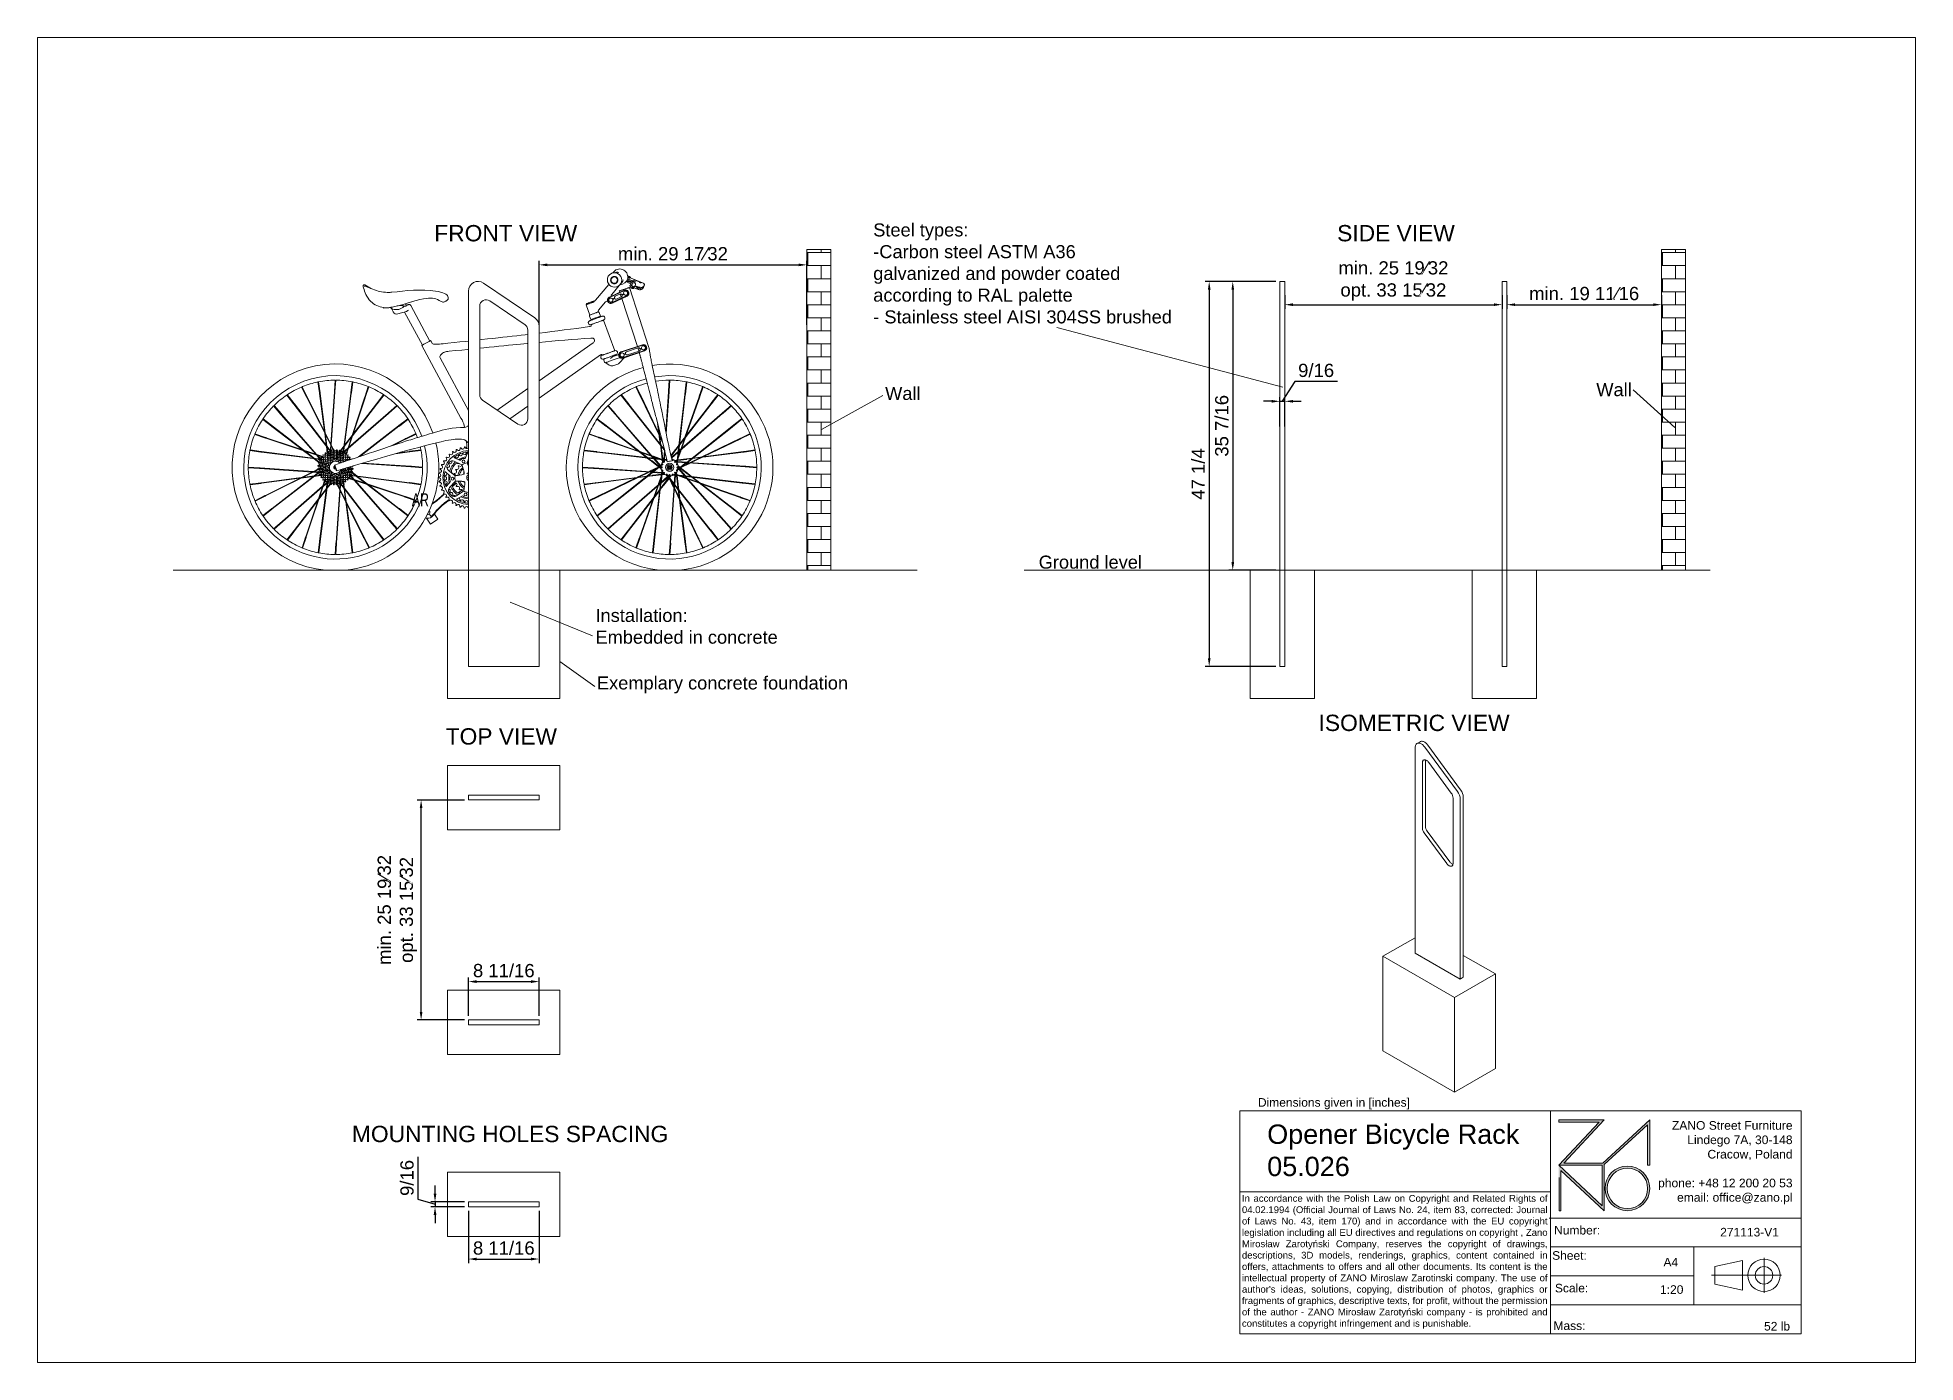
# Paper-space layout 'US' of a CAD drawing. Header units: inches. Extents: x -14.9 to -3.3, y -7.2 to 1.
# The model-space entities are those that its viewports show. They can reach past a viewport. Long polylines and large blocks are cut down to what shows.
import ezdxf

# ---------------------------------------------------------------- set-up
doc = ezdxf.new("R2010")
doc.units = ezdxf.units.IN
doc.linetypes.add('HIDDEN', pattern=[1.905, 1.27, -0.635])
for name, color, linetype, lineweight in [('ZANO_O', 10, 'Continuous', 0), ('ZANO_R', 7, 'Continuous', 0), ('ZANO_R_przerywana', 250, 'HIDDEN', 0), ('ZANO_W', 1, 'Continuous', 0)]:
    doc.layers.add(name, color=color, linetype=linetype, lineweight=lineweight)
doc.layers.add('ZANO_P', color=7, linetype='Continuous', lineweight=0, true_color=0xffffff)
doc.styles.add('SLDTEXTSTYLE0', font='TXT', dxfattribs={"width": 0.7})
doc.styles.get("Standard").update_dxf_attribs({"font": 'arial.ttf'})
doc.dimstyles.new('amerykanie', dxfattribs={"dimtxt": 50, "dimasz": 50, "dimexe": 0.5, "dimexo": 0.5, "dimgap": 1, "dimtad": 1, "dimdec": 0, "dimzin": 0, "dimlunit": 5, "dimtxsty": 'Standard', "dimcen": 0.09, "dimclrd": 1, "dimclre": 1, "dimclrt": 1, "dimazin": 0, "dimtfac": 1, "dimtdec": 0, "dimtmove": 0, "dimatfit": 3, "dimfxl": 1, "dimtzin": 0, "dimarcsym": 1})

psp = doc.layouts.new('US')

# ---------------------------------------------------------------- texts
at = {"layer": 'ZANO_O', "attachment_point": 1}
for s, insert, char_height, width in [('{\\fArial|b0|i0|c238|p34;FRONT VIEW}', (-12.432, -0.197), 0.1, 1.04774), ('\\pxql;Steel types:\\P-Carbon steel ASTM A36\\Pgalvanized and powder coated\\Paccording to RAL palette\\P- Stainless steel AISI 304SS brushed', (-9.739, -0.187), 0.08, 1.93979), ('{\\fArial|b0|i0|c238|p34;SIDE VIEW}', (-6.893, -0.197), 0.1, 1.0012), ('Wall', (-9.666, -1.19), 0.08, 1.81828), ('Wall', (-5.303, -1.167), 0.08, 1.81828), ('{\\fArial|b0|i0|c238|p34;Ground level}', (-8.724, -2.225), 0.08, 0.78457), ('\\pxql;{\\fArial|b0|i0|c238|p34;Installation:\\FARIALUNI.TTF|c238;\\P\\fArial|b0|i0|c238|p34;Embedded in concrete}', (-11.443, -2.552), 0.08, 1.81828), ('\\pxql;{\\fArial|b0|i0|c238|p34;Exemplary concrete foundation}', (-11.434, -2.966), 0.08, 1.68642), ('{\\fArial|b0|i0|c238|p34;ISOMETRIC VIEW}', (-7.007, -3.201), 0.1, 1.49258), ('{\\fArial|b0|i0|c238|p34;TOP VIEW}', (-12.362, -3.284), 0.1, 0.86231), ('{\\fArial|b0|i0|c238|p34;MOUNTING HOLES SPACING}', (-12.937, -5.723), 0.1, 2.09064)]:
    psp.add_mtext(s, dxfattribs=dict(at, insert=insert, char_height=char_height, width=width))
at = {"layer": 'ZANO_R', "attachment_point": 1}
for s, insert, char_height, width in [('{\\fArial|b0|i0|c238|p34;Dimensions given in [inches]}', (-7.379, -5.553), 0.05269, 1.79436), ('\\pxql;Opener Bicycle Rack 05.026', (-7.322, -5.715), 0.11856, 1.7443), ('\\pxqr;{\\fArial|b0|i0|c238|p34;ZANO Street Furniture\\FARIALUNI.TTF|c238;\\P\\fArial|b0|i0|c238|p34;Lindego 7A, 30-148\\FARIALUNI.TTF|c238;\\P\\fArial|b0|i0|c238|p34;Cracow, Poland\\FARIALUNI.TTF|c238;\\P\\P\\fArial|b0|i0|c238|p34;phone: +48 12 200 20 53\\FARIALUNI.TTF|c238;\\P\\fArial|b0|i0|c238|p34;email: office@zano.pl}', (-5.149, -5.694), 0.05298, 1.04998), ("\\pxqj;{\\fArial|b0|i0|c238|p34;In accordance with the Polish Law on Copyright and Related Rights of 04.02.1994 (Official Journal of Laws No. 24, item 83, corrected: Journal of Laws No. 43, item 170) and in accordance with the EU copyright legislation including all EU directives and regulations on copyright , Zano Mirosław Zarotyński Company, reserves the copyright of drawings, descriptions, 3D models, renderings, graphics, content contained in offers, attachments to offers and all other documents. Its content is the intellectual property of ZANO Miroslaw Zarotinski company. The use of author's ideas, solutions, copying, distribution of photos, graphics or fragments of graphics, descriptive texts, for profit, without the permission of the author - ZANO Mirosław Zarotyński company - is prohibited and constitutes a copyright infringement and is punishable.}", (-7.477, -6.147), 0.041822, 1.86937), ('{\\fArial|b0|i0|c238|p34;Number:}', (-5.562, -6.337), 0.05269, 0.35585), ('271113-V1', (-4.543, -6.349), 0.0527, 0.49653), ('{\\fArial|b0|i0|c238|p34;Sheet:}', (-5.574, -6.492), 0.05269, 254.32319), ('{\\fArial|b0|i0|c238|p34;A4}', (-4.891, -6.533), 0.05269, 0.18637), ('{\\fArial|b0|i0|c238|p34;Scale:}', (-5.557, -6.692), 0.05269, 254.32319), ('1:20', (-4.912, -6.701), 0.0527, 0.20756), ('{\\fArial|b0|i0|c238|p34;Mass:}', (-5.566, -6.923), 0.05269, 254.32319), ('52 lb', (-4.274, -6.926), 0.0527, 0.22731)]:
    psp.add_mtext(s, dxfattribs=dict(at, insert=insert, char_height=char_height, width=width))

msp = doc.modelspace()

# ---------------------------------------------------------------- texts
at = {"layer": 'ZANO_R', "insert": (-0.1804, 94.88024), "char_height": 1.617838, "attachment_point": 1, "style": 'SLDTEXTSTYLE0'}
msp.add_mtext('AR', dxfattribs=at)

# ---------------------------------------------------------------- blocks, each defined once
blk = doc.blocks.new('*D356')
at = {"layer": 'ZANO_W', "color": 1, "lineweight": -2}
for p, q in [((15.44, 115.52), (15.44, 123.4)), ((16.44, 122.9), (47.29, 122.9)), ((48.29, 115.52), (48.29, 123.4))]:
    blk.add_line(p, q, dxfattribs=at)
at = {"layer": 'ZANO_W', "color": 1}
for points in [[(16.44, 123.06), (16.44, 122.73), (15.44, 122.9)], [(47.29, 122.73), (47.29, 123.06), (48.29, 122.9)]]:
    blk.add_solid(points, dxfattribs=at)
at = {"layer": 'ZANO_W', "color": 1, "insert": (31.86, 124.25), "char_height": 1.625, "attachment_point": 5}
blk.add_mtext('min. 29 17⁄32', dxfattribs=at)
blk = doc.blocks.new('*D357')
at = {"layer": 'ZANO_W', "color": 1, "lineweight": -2}
for p, q in [((105.84, 120.86), (100.05, 120.86)), ((100.55, 119.86), (100.55, 86.43)), ((105.84, 85.43), (100.05, 85.43))]:
    blk.add_line(p, q, dxfattribs=at)
at = {"layer": 'ZANO_W', "color": 1}
for points in [[(100.72, 119.86), (100.39, 119.86), (100.55, 120.86)], [(100.39, 86.43), (100.72, 86.43), (100.55, 85.43)]]:
    blk.add_solid(points, dxfattribs=at)
at = {"layer": 'ZANO_W', "color": 1, "insert": (99.21, 103.15), "char_height": 1.625, "attachment_point": 5, "rotation": 90}
blk.add_mtext('35 7/16', dxfattribs=at)
blk = doc.blocks.new('*D358')
at = {"layer": 'ZANO_W', "color": 1, "lineweight": -2}
for p, q in [((105.84, 120.86), (97.16, 120.86)), ((97.66, 119.86), (97.66, 74.62)), ((105.84, 73.62), (97.16, 73.62))]:
    blk.add_line(p, q, dxfattribs=at)
at = {"layer": 'ZANO_W', "color": 1}
for points in [[(97.83, 119.86), (97.5, 119.86), (97.66, 120.86)], [(97.5, 74.62), (97.83, 74.62), (97.66, 73.62)]]:
    blk.add_solid(points, dxfattribs=at)
at = {"layer": 'ZANO_W', "color": 1, "insert": (96.32, 97.24), "char_height": 1.625, "attachment_point": 5, "rotation": 90}
blk.add_mtext('47 1/4', dxfattribs=at)
blk = doc.blocks.new('*D359')
at = {"layer": 'ZANO_W', "color": 1, "lineweight": -2}
for p, q in [((108.17, 108.6), (106.63, 106.16)), ((113.39, 108.6), (108.17, 108.6)), ((105.34, 106.16), (104.34, 106.16)), ((106.34, 103.06), (106.34, 106.66)), ((106.34, 106.16), (106.93, 106.16)), ((106.93, 103.06), (106.93, 106.66)), ((107.93, 106.16), (108.93, 106.16))]:
    blk.add_line(p, q, dxfattribs=at)
at = {"layer": 'ZANO_W', "color": 1}
for points in [[(105.34, 105.99), (105.34, 106.32), (106.34, 106.16)], [(107.93, 106.32), (107.93, 105.99), (106.93, 106.16)]]:
    blk.add_solid(points, dxfattribs=at)
at = {"layer": 'ZANO_W', "color": 1, "insert": (110.78, 109.94), "char_height": 1.625, "attachment_point": 5}
blk.add_mtext('9/16', dxfattribs=at)
blk = doc.blocks.new('*D360')
at = {"layer": 'ZANO_W', "color": 1, "lineweight": -2}
for p, q in [((106.93, 119.18), (106.93, 117.51)), ((107.93, 118.01), (132.59, 118.01)), ((133.59, 119.18), (133.59, 117.51))]:
    blk.add_line(p, q, dxfattribs=at)
at = {"layer": 'ZANO_W', "color": 1}
for points in [[(107.93, 118.18), (107.93, 117.85), (106.93, 118.01)], [(132.59, 117.85), (132.59, 118.18), (133.59, 118.01)]]:
    blk.add_solid(points, dxfattribs=at)
at = {"layer": 'ZANO_W', "color": 1, "insert": (120.26, 120.93), "char_height": 1.625, "attachment_point": 5}
blk.add_mtext('min. 25 19⁄32\\Popt. 33 15⁄32', dxfattribs=at)
blk = doc.blocks.new('*D361')
at = {"layer": 'ZANO_W', "color": 1, "lineweight": -2}
for p, q in [((134.18, 119.18), (134.18, 117.51)), ((135.18, 118.01), (152.15, 118.01)), ((153.15, 119.18), (153.15, 117.51))]:
    blk.add_line(p, q, dxfattribs=at)
at = {"layer": 'ZANO_W', "color": 1}
for points in [[(135.18, 118.18), (135.18, 117.85), (134.18, 118.01)], [(152.15, 117.85), (152.15, 118.18), (153.15, 118.01)]]:
    blk.add_solid(points, dxfattribs=at)
at = {"layer": 'ZANO_W', "color": 1, "insert": (143.67, 119.37), "char_height": 1.625, "attachment_point": 5}
blk.add_mtext('min. 19 11⁄16', dxfattribs=at)
blk = doc.blocks.new('*D362')
at = {"layer": 'ZANO_W', "color": 1, "lineweight": -2}
for p, q in [((6.78, 30.75), (6.78, 35.46)), ((7.78, 34.96), (14.44, 34.96)), ((15.44, 30.75), (15.44, 35.46))]:
    blk.add_line(p, q, dxfattribs=at)
at = {"layer": 'ZANO_W', "color": 1}
for points in [[(7.78, 35.13), (7.78, 34.79), (6.78, 34.96)], [(14.44, 34.79), (14.44, 35.13), (15.44, 34.96)]]:
    blk.add_solid(points, dxfattribs=at)
at = {"layer": 'ZANO_W', "color": 1, "insert": (11.11, 36.3), "char_height": 1.625, "attachment_point": 5}
blk.add_mtext('8 11/16', dxfattribs=at)
blk = doc.blocks.new('*D363')
at = {"layer": 'ZANO_W', "color": 1, "lineweight": -2}
for p, q in [((6.28, 57.24), (0.46, 57.24)), ((0.96, 31.25), (0.96, 56.24)), ((6.28, 30.25), (0.46, 30.25))]:
    blk.add_line(p, q, dxfattribs=at)
at = {"layer": 'ZANO_W', "color": 1}
for points in [[(1.13, 56.24), (0.8, 56.24), (0.96, 57.24)], [(0.8, 31.25), (1.13, 31.25), (0.96, 30.25)]]:
    blk.add_solid(points, dxfattribs=at)
at = {"layer": 'ZANO_W', "color": 1, "insert": (-1.96, 43.75), "char_height": 1.625, "attachment_point": 5, "rotation": 90}
blk.add_mtext('min. 25 19⁄32\\Popt. 33 15⁄32', dxfattribs=at)
blk = doc.blocks.new('*D364')
at = {"layer": 'ZANO_W', "color": 1, "lineweight": -2}
for p, q in [((0.58, 13.48), (0.58, 8.26)), ((2.67, 8.93), (2.67, 9.93)), ((0.58, 8.26), (2.67, 7.64)), ((6.28, 7.93), (2.17, 7.93)), ((6.28, 7.34), (2.17, 7.34)), ((2.67, 7.93), (2.67, 7.34)), ((2.67, 6.34), (2.67, 5.34))]:
    blk.add_line(p, q, dxfattribs=at)
at = {"layer": 'ZANO_W', "color": 1}
for points in [[(2.51, 8.93), (2.84, 8.93), (2.67, 7.93)], [(2.84, 6.34), (2.51, 6.34), (2.67, 7.34)]]:
    blk.add_solid(points, dxfattribs=at)
at = {"layer": 'ZANO_W', "color": 1, "insert": (-0.76, 10.87), "char_height": 1.625, "attachment_point": 5, "rotation": 90}
blk.add_mtext('9/16', dxfattribs=at)
blk = doc.blocks.new('*D365')
at = {"layer": 'ZANO_W', "color": 1, "lineweight": -2}
for p, q in [((6.78, 6.84), (6.78, 0.42)), ((15.44, 6.84), (15.44, 0.42)), ((7.78, 0.92), (14.44, 0.92))]:
    blk.add_line(p, q, dxfattribs=at)
at = {"layer": 'ZANO_W', "color": 1}
for points in [[(7.78, 1.09), (7.78, 0.75), (6.78, 0.92)], [(14.44, 0.75), (14.44, 1.09), (15.44, 0.92)]]:
    blk.add_solid(points, dxfattribs=at)
at = {"layer": 'ZANO_W', "color": 1, "insert": (11.11, 2.26), "char_height": 1.625, "attachment_point": 5}
blk.add_mtext('8 11/16', dxfattribs=at)

# ---------------------------------------------------------------- dimensions: what is measured, and where the dimension line sits
at = {"layer": 'ZANO_W'}
for base, p1, p2, text, picture, middle in [((48.29028, 122.8964), (15.43673, 115.02238), (48.29028, 115.02238), 'min. 29 17⁄32', '*D356', (31.8635, 124.25435)), ((133.58688, 118.01358), (106.9275, 119.68338), (133.58688, 119.68338), 'min. 25 19⁄32\\Popt. 33 15⁄32', '*D360', (120.25719, 120.93353)), ((153.15353, 118.01358), (134.17744, 119.68338), (153.15353, 119.68338), 'min. 19 11⁄16', '*D361', (143.66548, 119.37153))]:
    dim = msp.add_linear_dim(base=base, p1=p1, p2=p2, text=text, dimstyle='amerykanie', override={"dimtxt": 1.625, "dimasz": 1, "dimgap": 0.5, "dimdec": 4, "dimtxsty": 'Standard', "dimaunit": 1, "dimadec": 1, "dimtdec": 4, "dimtmove": 1, "dimfrac": 2}, dxfattribs=at)
    dim.commit()
    dim.dimension.update_dxf_attribs({"geometry": picture, "text_midpoint": middle})
for base, p1, p2, picture, middle in [((97.66367, 73.6204), (106.33695, 120.86449), (106.33695, 73.6204), '*D358', (96.32346, 97.24244)), ((100.55455, 85.43142), (106.33695, 120.86449), (106.33695, 85.43142), '*D357', (99.21379, 103.14795)), ((2.67442, 7.34022), (6.77809, 7.93063), (6.77809, 7.34022), '*D364', (-0.756, 8.76249))]:
    dim = msp.add_linear_dim(base=base, p1=p1, p2=p2, angle=90, dimstyle='amerykanie', override={"dimtxt": 1.625, "dimasz": 1, "dimgap": 0.5, "dimdec": 4, "dimaunit": 1, "dimadec": 1, "dimtdec": 4, "dimtmove": 1, "dimfrac": 2}, dxfattribs=at)
    dim.commit()
    dim.dimension.update_dxf_attribs({"geometry": picture, "text_midpoint": middle})
dim = msp.add_linear_dim(base=(106.927499, 106.155476), p1=(106.336947, 102.557401), p2=(106.927499, 102.557401), dimstyle='amerykanie', override={"dimtxt": 1.625, "dimasz": 1, "dimgap": 0.5, "dimdec": 4, "dimaunit": 1, "dimadec": 1, "dimtdec": 4, "dimtmove": 1, "dimfrac": 2}, dxfattribs=at)
dim.commit()
dim.dimension.update_dxf_attribs({"geometry": '*D359', "text_midpoint": (108.672704, 108.59617), "dimtype": 160})
dim = msp.add_linear_dim(base=(0.96324, 57.24249), p1=(6.77531, 30.25119), p2=(6.77531, 57.24249), angle=90, text='min. 25 19⁄32\\Popt. 33 15⁄32', dimstyle='amerykanie', override={"dimtxt": 1.625, "dimasz": 1, "dimgap": 0.5, "dimdec": 4, "dimtxsty": 'Standard', "dimaunit": 1, "dimadec": 1, "dimtdec": 4, "dimtmove": 1, "dimfrac": 2}, dxfattribs=at)
dim.commit()
dim.dimension.update_dxf_attribs({"geometry": '*D363', "text_midpoint": (-1.95671, 43.74684)})
for base, p1, p2, picture, middle in [((15.43673, 34.96012), (6.77531, 30.25119), (15.43673, 30.25119), '*D362', (11.10602, 36.30033)), ((15.43736, 0.92132), (6.77809, 7.34022), (15.43736, 7.34022), '*D365', (11.10773, 2.26153))]:
    dim = msp.add_linear_dim(base=base, p1=p1, p2=p2, dimstyle='amerykanie', override={"dimtxt": 1.625, "dimasz": 1, "dimgap": 0.5, "dimdec": 4, "dimaunit": 1, "dimadec": 1, "dimtdec": 4, "dimtmove": 1, "dimfrac": 2}, dxfattribs=at)
    dim.commit()
    dim.dimension.update_dxf_attribs({"geometry": picture, "text_midpoint": middle})

# ---------------------------------------------------------------- hatches: boundary and pattern name
at = {"layer": 'ZANO_R', "ltscale": 10, "transparency": 33554559}
h = msp.add_hatch(dxfattribs=at)
h.set_pattern_fill('AR-B816', scale=0.007874)
h.set_pattern_definition([(0, (-396.3709, 110), (0, 1.6), []), (90, (-396.3709, 110), (-1.6, 1.6), [1.6, -1.6])])
h.paths.add_polyline_path([(48.29028, 124.80149), (48.29028, 85.43142), (51.24304, 85.43142), (51.24304, 124.80149)])
h = msp.add_hatch(dxfattribs=at)
h.set_pattern_fill('AR-B816', scale=0.007874)
h.set_pattern_definition([(0, (-291.5077, 110), (0, 1.6), []), (90, (-291.5077, 110), (-1.6, 1.6), [1.6, -1.6])])
h.paths.add_polyline_path([(153.15353, 124.80149), (153.15353, 85.43142), (156.10629, 85.43142), (156.10629, 124.80149)])

# ---------------------------------------------------------------- linework, layer by layer
at = {"layer": 'ZANO_R'}
for p, q in [((48.29028, 85.43142), (48.29028, 124.80149)), ((48.29028, 124.80149), (51.24304, 124.80149)), ((51.24304, 124.80149), (51.24304, 85.43142)), ((153.15353, 85.43142), (153.15353, 124.80149)), ((153.15353, 124.80149), (156.10629, 124.80149)), ((156.10629, 124.80149), (156.10629, 85.43142)), ((14.91805, 116.39394), (8.61884, 120.66123)), ((24.00313, 120.50639), (22.36279, 118.55152)), ((24.34772, 119.26411), (25.28364, 120.37949)), ((24.45447, 121.42556), (24.43664, 121.41526)), ((26.14277, 120.8602), (26.50851, 120.66225)), ((26.19939, 120.95025), (26.59339, 120.79243)), ((26.314, 121.53362), (26.43595, 121.49024)), ((28.33411, 120.59567), (26.33528, 121.42109)), ((26.34572, 120.98297), (26.37532, 121.00006)), ((26.62385, 120.87156), (26.34572, 120.98297)), ((26.39077, 121.09775), (26.36312, 121.02852)), ((26.41025, 121.1445), (26.68838, 121.03309)), ((28.91799, 112.74427), (26.51819, 120.11336)), ((26.60795, 121.06531), (26.55606, 120.93542)), ((26.66084, 120.50446), (26.5957, 120.38427)), ((26.59786, 120.3831), (26.59826, 120.38459)), ((26.60253, 120.3853), (26.59976, 120.37603)), ((26.64144, 121.29467), (26.64659, 121.30916)), ((26.69433, 120.56638), (26.66083, 120.50445)), ((26.784, 120.78601), (26.69182, 120.55525)), ((26.69479, 120.55551), (26.69444, 120.55421)), ((26.78648, 120.78503), (26.78681, 120.78634)), ((26.79626, 120.41989), (26.79757, 120.41333)), ((26.8914, 120.65283), (26.79922, 120.42208)), ((27.04402, 120.94125), (27.03111, 120.90894)), ((27.05431, 120.03159), (27.06697, 120.05495)), ((27.06916, 120.05878), (27.08163, 120.08184)), ((27.17189, 121.00308), (27.84164, 120.77886)), ((27.18165, 120.26915), (27.27383, 120.49991)), ((27.18503, 120.27761), (27.53161, 120.11745)), ((27.30663, 120.28183), (27.52358, 120.18158)), ((27.53161, 120.11745), (27.50632, 120.10157)), ((27.55771, 120.16561), (27.53161, 120.11745)), ((27.53545, 120.12411), (27.53511, 120.12391)), ((27.53527, 120.1242), (27.53545, 120.12411)), ((27.55786, 120.16555), (27.53545, 120.12411)), ((27.63435, 120.12878), (27.5932, 120.05285)), ((27.59366, 120.05333), (27.62546, 120.07329)), ((27.62546, 120.07329), (27.65114, 120.12068)), ((27.84164, 120.77886), (27.81641, 120.76311)), ((27.82009, 120.72491), (27.84164, 120.77886)), ((27.90815, 120.72476), (27.89667, 120.69602)), ((27.90865, 120.72532), (27.94037, 120.74511)), ((27.94294, 119.90867), (27.94803, 119.90586)), ((27.97608, 119.95094), (28.00336, 119.93584)), ((28.10942, 120.07705), (28.00437, 120.13548)), ((28.11157, 120.08093), (28.01273, 120.13571)), ((28.05093, 119.90998), (28.05109, 119.91008)), ((28.10232, 119.93684), (28.12799, 119.95166)), ((28.11068, 120.15519), (28.21173, 120.09928)), ((28.15673, 120.16434), (28.14506, 120.17084)), ((28.15884, 120.16834), (28.14971, 120.1734)), ((28.15442, 120.05536), (28.18595, 120.11354)), ((28.15443, 120.05535), (28.18591, 120.11357)), ((28.1659, 119.99062), (28.16652, 119.99176)), ((28.16645, 119.99163), (28.16844, 119.99514)), ((28.16844, 119.99514), (28.18617, 120.02792)), ((28.17493, 120.18885), (28.20639, 120.20848)), ((28.21173, 120.09928), (28.23031, 120.11001)), ((28.23096, 120.11064), (28.2487, 120.14338)), ((28.26063, 120.2891), (28.24772, 120.2568)), ((28.2487, 120.14338), (28.25055, 120.14696)), ((28.25054, 120.14696), (28.25116, 120.1481)), ((28.25575, 120.24029), (28.25266, 120.23858)), ((28.25575, 120.24029), (28.28141, 120.25511)), ((28.26077, 120.28919), (28.26063, 120.2891)), ((28.27512, 120.61733), (28.28049, 120.61513)), ((28.33562, 120.45069), (28.27546, 120.30009)), ((28.27724, 120.30455), (28.305, 120.29315)), ((28.29107, 120.33916), (28.31883, 120.32776)), ((28.29792, 120.28906), (28.305, 120.29315)), ((28.305, 120.29315), (28.31883, 120.32776)), ((28.31883, 120.32776), (28.33741, 120.33849)), ((28.32428, 120.30462), (28.3381, 120.33923)), ((28.327, 120.45525), (28.33991, 120.48756)), ((28.327, 120.45525), (28.32714, 120.45534)), ((28.32794, 120.43146), (28.3557, 120.42007)), ((28.3557, 120.42007), (28.36953, 120.45468)), ((28.37428, 120.43079), (28.3557, 120.42007)), ((28.36244, 120.45059), (28.36953, 120.45468)), ((28.37498, 120.43153), (28.37428, 120.43079)), ((28.37498, 120.43153), (28.3888, 120.46615)), ((106.9275, 120.86449), (106.33695, 120.86449)), ((106.33695, 120.86449), (106.33695, 119.68338)), ((106.9275, 120.86449), (106.9275, 119.68338)), ((134.17744, 120.86449), (133.58688, 120.86449)), ((133.58688, 120.86449), (133.58688, 119.68338)), ((134.17744, 120.86449), (134.17744, 119.68338)), ((-3.64795, 117.5857), (-3.23759, 117.62458)), ((-2.92977, 117.65374), (-2.7348, 117.67221)), ((-2.73103, 117.63248), (-2.73651, 117.69032)), ((-2.64407, 119.55175), (-2.62311, 119.55514)), ((-2.63258, 119.55441), (-2.63965, 119.55347)), ((-1.96265, 117.85334), (-1.35118, 117.91127)), ((-1.35683, 117.971), (-1.55265, 117.95245)), ((-1.24445, 117.84497), (-1.23772, 117.77395)), ((-1.24148, 117.81368), (-0.88032, 117.84789)), ((-0.90625, 118.12167), (-1.01026, 118.11181)), ((-0.88856, 117.93491), (-0.86582, 117.94117)), ((2.05362, 113.55326), (-0.31521, 117.93217)), ((3.82668, 118.35639), (3.84255, 118.36132)), ((3.84648, 118.36806), (3.83958, 118.36588)), ((6.77531, 119.68338), (6.77531, 85.43142)), ((8.15326, 117.82778), (8.15326, 106.94503)), ((13.71299, 115.54592), (9.38228, 118.47968)), ((21.25996, 118.12786), (21.20019, 117.99969)), ((21.20019, 117.99969), (21.65646, 116.7461)), ((22.00989, 118.40082), (22.13251, 118.44545)), ((22.00989, 118.40082), (22.11227, 118.33166)), ((22.19981, 118.399), (22.11227, 118.33166)), ((22.19981, 118.399), (22.13251, 118.44545)), ((22.74023, 117.34837), (23.58975, 118.36079)), ((24.07714, 118.93847), (25.88309, 119.79786)), ((25.90457, 119.75271), (24.09862, 118.89333)), ((24.3994, 118.26124), (26.20536, 119.12062)), ((26.22684, 119.07547), (24.42089, 118.21609)), ((24.67836, 118.81482), (24.46023, 118.71102)), ((24.70415, 118.76064), (24.48602, 118.65684)), ((24.54267, 118.68417), (24.517, 118.73803)), ((24.60844, 118.70811), (24.58045, 118.76822)), ((24.60761, 118.78115), (24.63339, 118.72697)), ((24.78387, 119.05329), (25.34823, 119.32185)), ((25.52011, 118.96066), (24.95575, 118.6921)), ((25.28209, 119.71082), (25.33818, 119.53856)), ((25.40322, 119.33884), (25.52551, 118.96333)), ((25.58799, 118.77147), (27.50315, 112.89055)), ((25.81796, 119.35711), (25.59983, 119.25331)), ((25.84374, 119.30293), (25.62561, 119.19913)), ((25.7272, 119.31392), (25.75298, 119.25974)), ((106.33695, 119.68338), (106.33695, 85.43142)), ((106.9275, 119.68338), (106.9275, 85.43142)), ((133.58688, 119.68338), (133.58688, 85.43142)), ((134.17744, 119.68338), (134.17744, 85.43142)), ((-2.46478, 117.1244), (-2.64178, 117.4516)), ((-2.54284, 117.47888), (-2.52322, 117.48428)), ((-0.84905, 117.16782), (-1.89213, 116.88028)), ((-1.06353, 117.1087), (1.13009, 113.05367)), ((15.43673, 85.43142), (15.43673, 115.41609)), ((21.65646, 116.7461), (21.61762, 116.69089)), ((21.61981, 116.68937), (21.61982, 116.68934)), ((21.7913, 116.1929), (21.63851, 116.6127)), ((21.8007, 116.19632), (22.36921, 116.40324)), ((21.80857, 115.56068), (21.83788, 115.48017)), ((21.85003, 116.21428), (21.88423, 116.12031)), ((22.388, 116.41008), (22.95652, 116.61701)), ((22.71362, 117.13088), (22.70568, 117.15267)), ((22.77752, 117.11391), (22.71362, 117.13088)), ((22.81312, 117.04023), (22.96592, 116.62043)), ((22.94139, 116.50508), (22.90719, 116.59905)), ((24.72715, 112.36625), (23.35907, 116.12502)), ((1.04213, 113.00609), (5.85698, 104.10556)), ((2.27955, 113.34578), (2.14157, 113.60084)), ((14.05877, 104.01127), (14.05877, 114.89402)), ((22.05934, 113.34973), (15.43673, 108.67987)), ((25.50842, 112.22478), (28.11696, 113.09542)), ((28.13279, 113.04799), (25.52425, 112.17735)), ((6.77531, 105.03511), (3.28525, 111.4867)), ((15.43673, 106.53855), (22.97979, 111.85746)), ((23.14689, 111.8837), (23.17665, 111.80191)), ((23.34766, 111.33207), (23.48447, 110.95619)), ((24.03943, 110.59684), (23.64653, 110.87264)), ((25.26758, 111.49877), (24.29392, 111.14439)), ((25.08066, 110.71787), (24.47584, 110.52885)), ((24.52707, 111.65492), (25.13078, 111.87465)), ((24.93236, 111.80243), (24.89816, 111.8964)), ((25.22044, 111.84226), (25.22519, 111.89193)), ((25.22541, 111.76885), (25.22044, 111.84226)), ((25.255, 111.88854), (25.22519, 111.89193)), ((25.31545, 111.58121), (25.27207, 111.64065)), ((25.88575, 111.50734), (25.303, 110.86045)), ((25.35102, 111.54622), (25.31545, 111.58121)), ((25.35102, 111.54622), (25.3612, 111.55695)), ((25.74586, 111.51336), (28.35441, 112.384)), ((28.37024, 112.33657), (25.76169, 111.46593)), ((25.86098, 111.95239), (26.03084, 112.00908)), ((25.87998, 111.89547), (26.04984, 111.95217)), ((27.58743, 112.70783), (26.16459, 112.23294)), ((26.29123, 111.85351), (27.71407, 112.32841)), ((27.56508, 112.70037), (27.68249, 112.33985)), ((27.68188, 112.34173), (27.68864, 112.31992)), ((27.69379, 112.3456), (27.70056, 112.3239)), ((27.82881, 112.60918), (27.99867, 112.66587)), ((27.87002, 111.61205), (27.84013, 111.68827)), ((27.84781, 112.55227), (28.01767, 112.60896)), ((29.05772, 111.97023), (29.06049, 111.94257)), ((-11.69459, 108.53233), (-11.51871, 107.18438)), ((-11.43938, 107.19473), (-11.61615, 108.54947)), ((-9.58892, 108.75051), (-9.68324, 107.37767)), ((-9.60343, 107.37219), (-9.50873, 108.75052)), ((-7.49468, 108.55163), (-7.66959, 107.1932)), ((-7.59024, 107.18298), (-7.41604, 108.53597)), ((31.41107, 108.7505), (31.31759, 107.38986)), ((31.3974, 107.38437), (31.49127, 108.75071)), ((33.48369, 108.51358), (33.31283, 107.04071)), ((33.3923, 107.03149), (33.56316, 108.50436)), ((-15.51911, 106.92798), (-14.68223, 105.84375)), ((-14.6189, 105.89263), (-15.45242, 106.97251)), ((-13.71082, 107.90645), (-13.09089, 106.67105)), ((-13.01939, 106.70693), (-13.63751, 107.93874)), ((-13.05402, 106.61986), (-9.92845, 100.39113)), ((-9.87482, 100.41804), (-13.00039, 106.64677)), ((-11.50081, 107.12446), (-10.88963, 102.44039)), ((-10.80786, 102.27744), (-11.44131, 107.13222)), ((-9.67754, 107.31478), (-10.11807, 100.90281)), ((-10.06518, 100.79739), (-9.61768, 107.31067)), ((-7.66757, 107.13056), (-8.56174, 100.18573)), ((-8.50223, 100.17807), (-7.60806, 107.1229)), ((-5.96947, 106.59068), (-8.16374, 99.97619)), ((-8.10679, 99.9573), (-5.91253, 106.57179)), ((-5.52414, 107.96486), (-5.95935, 106.65295)), ((-5.88342, 106.62776), (-5.44947, 107.93587)), ((-3.65589, 106.98174), (-4.48467, 105.90423)), ((-4.42126, 105.85545), (-3.5883, 106.93839)), ((8.49904, 106.29313), (12.82975, 103.35937)), ((14.05877, 107.70822), (10.3111, 105.06559)), ((25.49251, 106.88578), (26.41316, 105.72349)), ((26.47587, 105.77316), (25.55522, 106.93545)), ((27.31908, 107.91921), (27.85429, 106.80504)), ((27.9264, 106.83968), (27.39285, 107.95039)), ((27.89003, 106.75372), (30.17322, 102.00068)), ((30.14881, 102.19005), (27.94411, 106.7797)), ((31.32333, 107.32747), (30.98776, 102.44322)), ((31.03259, 102.22049), (31.38319, 107.32336)), ((33.31565, 106.97824), (32.50994, 100.03284)), ((32.56954, 100.02593), (33.37525, 106.97133)), ((35.08562, 106.7249), (33.33917, 101.74953)), ((33.45582, 101.90069), (35.14223, 106.70502)), ((35.50602, 107.95274), (35.09663, 106.78646)), ((35.17211, 106.75996), (35.58006, 107.92212)), ((37.35746, 106.9731), (36.52459, 105.89381)), ((36.58793, 105.84493), (37.42456, 106.92911)), ((-18.47524, 103.94454), (-17.39773, 103.11577)), ((-17.34896, 103.17918), (-18.43188, 104.01212)), ((-17.14059, 105.58775), (-16.23654, 104.55032)), ((-16.17623, 104.60287), (-17.08389, 105.64446)), ((-16.18804, 104.50988), (-11.96559, 99.66442)), ((-11.85364, 99.62729), (-16.1428, 104.5493)), ((-14.63651, 105.80088), (-10.35805, 100.25787)), ((-10.31055, 100.29453), (-14.58901, 105.83754)), ((-7.97315, 100.36014), (-3.05114, 104.6493)), ((-3.09056, 104.69453), (-7.93601, 100.47208)), ((-7.45176, 101.93185), (-4.46682, 105.81262)), ((-4.51438, 105.8492), (-7.39435, 102.1049)), ((-2.01268, 105.64709), (-3.05012, 104.74304)), ((-2.99756, 104.68272), (-1.95584, 105.59051)), ((-0.67246, 104.0256), (-1.75669, 103.18872)), ((-1.70781, 103.12539), (-0.62793, 103.95892)), ((11.85989, 104.01638), (14.05877, 105.5669)), ((22.53339, 103.9579), (23.61268, 103.12503)), ((23.66156, 103.18837), (22.57738, 104.02501)), ((23.85941, 105.58775), (24.75543, 104.55952)), ((24.81575, 104.61208), (23.91598, 105.6446)), ((24.8036, 104.51947), (29.40497, 99.23918)), ((29.45021, 99.2786), (24.84884, 104.55889)), ((26.45933, 105.68131), (30.80075, 100.20045)), ((30.80472, 100.29207), (26.50636, 105.71856)), ((37.91903, 104.70289), (32.63874, 100.10152)), ((32.65529, 100.7651), (36.54223, 105.80209)), ((36.49473, 105.83874), (32.6687, 100.88069)), ((32.67816, 100.05628), (37.95845, 104.65766)), ((38.98731, 105.64708), (37.95908, 104.75106)), ((38.01164, 104.69075), (39.04416, 105.59051)), ((40.28534, 104.01398), (39.12305, 103.09333)), ((39.17272, 103.03062), (40.33501, 103.95127)), ((-19.45837, 102.07629), (-18.14645, 101.64108)), ((-18.12126, 101.71701), (-19.42937, 102.15096)), ((-18.08418, 101.63096), (-11.46969, 99.4367)), ((-11.4508, 99.49365), (-18.06529, 101.68791)), ((-17.34271, 103.08606), (-13.5984, 100.20608)), ((-13.42535, 100.14868), (-17.30612, 103.13361)), ((-10.86604, 102.2596), (-10.67049, 100.76085)), ((-10.59767, 100.66651), (-10.78427, 102.09665)), ((-8.44223, 100.64412), (-7.56292, 101.78733)), ((-7.50551, 101.96038), (-8.42701, 100.76232)), ((-1.79956, 103.143), (-6.73801, 99.33119)), ((-6.56273, 99.39068), (-1.7629, 103.09551)), ((-0.98058, 101.56052), (-2.80238, 100.64634)), ((-2.41919, 100.77149), (-0.95367, 101.50689)), ((0.30601, 102.21731), (-0.92939, 101.59739)), ((-0.89351, 101.52589), (0.33831, 102.14401)), ((6.77531, 103.18002), (6.76097, 103.16815)), ((21.55375, 102.10646), (22.72004, 101.69707)), ((22.74653, 101.77256), (21.58437, 102.1805)), ((22.7816, 101.68606), (27.75696, 99.93961)), ((27.6058, 100.05626), (22.80147, 101.74267)), ((23.66775, 103.09517), (28.6258, 99.26914)), ((28.74139, 99.25573), (23.70441, 103.14267)), ((29.98643, 103.45009), (30.31349, 100.91223)), ((30.38574, 100.82101), (30.10443, 103.00389)), ((30.52017, 101.41697), (30.23149, 102.01794)), ((30.25589, 101.82857), (30.59664, 101.11921)), ((33.27592, 101.56937), (32.81442, 100.25461)), ((32.90603, 100.33444), (33.39258, 101.72053)), ((39.08087, 103.04716), (33.60001, 98.70574)), ((33.63726, 98.65871), (39.11812, 103.00013)), ((40.15328, 101.61646), (35.40024, 99.33327)), ((35.58961, 99.35768), (40.17926, 101.56238)), ((41.31877, 102.18741), (40.2046, 101.6522)), ((40.23924, 101.58009), (41.34947, 102.11341)), ((-20.04514, 100.10575), (-18.68671, 99.93085)), ((-18.67649, 100.0102), (-20.02947, 100.1844)), ((-18.62406, 99.93287), (-11.67923, 99.0387)), ((-11.67157, 99.0982), (-18.6164, 99.99238)), ((-13.45388, 100.09493), (-12.25583, 99.17343)), ((-12.13763, 99.15821), (-13.28084, 100.03752)), ((-12.16136, 99.10077), (-11.80051, 98.82322)), ((-11.76392, 98.87077), (-12.04316, 99.08555)), ((-11.8881, 99.5755), (-11.60665, 99.25252)), ((-11.56141, 99.29194), (-11.77616, 99.53837)), ((-11.47181, 99.08257), (-11.60893, 99.10022)), ((-11.57322, 99.19894), (-11.38927, 98.98785)), ((-11.3164, 99.026), (-11.51291, 99.2515)), ((-11.41372, 99.4076), (-11.1292, 99.31321)), ((-11.06885, 99.37748), (-11.38854, 99.48353)), ((-11.34029, 99.26194), (-11.31954, 99.2658)), ((-11.29592, 99.32531), (-11.29245, 99.30449)), ((-11.1032, 99.55499), (-11.08209, 99.55519)), ((-11.10111, 99.27218), (-11.0801, 99.27457)), ((-11.04849, 99.60969), (-11.04869, 99.58859)), ((-11.04547, 99.33998), (-11.04371, 99.31892)), ((-10.84613, 99.2812), (-10.82495, 99.28168)), ((-10.83349, 99.55196), (-10.81242, 99.55021)), ((-10.81882, 99.80241), (-10.798, 99.79894)), ((-10.77471, 99.35263), (-10.77519, 99.33145)), ((-10.76569, 99.60761), (-10.76808, 99.5866)), ((-10.75544, 99.84679), (-10.75931, 99.82604)), ((-10.65507, 100.64268), (-10.59617, 100.19125)), ((-10.5981, 100.12874), (-10.55462, 99.79555)), ((-10.53667, 100.19901), (-10.58225, 100.54834)), ((-10.56742, 99.28582), (-10.54628, 99.28375)), ((-10.54036, 99.53951), (-10.51961, 99.53527)), ((-10.48513, 99.88126), (-10.51877, 100.1391)), ((-10.51643, 99.77416), (-10.4961, 99.76833)), ((-10.51036, 99.08644), (-10.48906, 99.08569)), ((-10.49579, 99.9967), (-10.47589, 99.98966)), ((-10.47322, 99.3581), (-10.4767, 99.33715)), ((-10.45483, 99.59325), (-10.46002, 99.57271)), ((-10.43907, 99.8155), (-10.44551, 99.79537)), ((-10.43233, 99.15405), (-10.43461, 99.13287)), ((-10.42568, 100.02939), (-10.43308, 100.00963)), ((-10.32816, 100.20278), (-10.18861, 100.02199)), ((-10.18035, 100.14222), (-10.26483, 100.25166)), ((-10.21379, 99.08107), (-10.19285, 99.07667)), ((-10.21369, 99.50794), (-10.19381, 99.50047)), ((-10.16977, 100.29622), (-10.19226, 99.96892)), ((-10.18478, 99.7233), (-10.16549, 99.71455)), ((-10.18031, 99.31602), (-10.16009, 99.30929)), ((-10.16211, 99.93023), (-10.14331, 99.92054)), ((-10.12616, 100.78514), (-10.15552, 100.35774)), ((-10.14394, 100.13193), (-10.12556, 100.12155)), ((-10.10399, 99.55338), (-10.11278, 99.53404)), ((-10.10349, 99.14475), (-10.11015, 99.12441)), ((-10.10004, 100.14405), (-10.08996, 100.29074)), ((-10.08944, 99.75666), (-10.09906, 99.73779)), ((-10.09566, 100.35362), (-10.07326, 100.67972)), ((-10.08639, 99.35891), (-10.09455, 99.33922)), ((-10.07817, 99.95569), (-10.08842, 99.93719)), ((-10.06921, 100.15196), (-10.07994, 100.13378)), ((-9.90945, 100.33098), (-9.79533, 100.10355)), ((-9.7571, 100.20573), (-9.83795, 100.36686)), ((-9.82212, 99.24717), (-9.80394, 99.23587)), ((-9.81453, 99.63094), (-9.79725, 99.61858)), ((-9.79895, 99.44331), (-9.78145, 99.43116)), ((-9.79722, 99.82336), (-9.78036, 99.81053)), ((-9.78415, 100.01417), (-9.76761, 100.00101)), ((-9.77395, 100.20402), (-9.75766, 100.19061)), ((-9.69688, 100.21076), (-9.7106, 100.19472)), ((-9.69686, 100.02277), (-9.71052, 100.00663)), ((-9.69684, 99.83467), (-9.71042, 99.81841)), ((-9.69681, 99.64643), (-9.7103, 99.63003)), ((-9.69676, 99.458), (-9.71013, 99.44141)), ((-9.69669, 99.26928), (-9.70991, 99.25245)), ((-9.69658, 99.08012), (-9.70958, 99.06295)), ((-9.38437, 99.06295), (-9.39736, 99.08012)), ((-9.38404, 99.25245), (-9.39725, 99.26928)), ((-9.38381, 99.44141), (-9.39718, 99.458)), ((-9.38364, 99.63003), (-9.39713, 99.64643)), ((-9.38352, 99.81841), (-9.3971, 99.83467)), ((-9.38342, 100.00663), (-9.39708, 100.02277)), ((-9.38334, 100.19472), (-9.39706, 100.21076)), ((-9.33629, 100.19061), (-9.31999, 100.20402)), ((-9.32633, 100.00101), (-9.30979, 100.01417)), ((-9.31359, 99.81053), (-9.29672, 99.82336)), ((-9.3125, 99.43116), (-9.29499, 99.44331)), ((-9.29669, 99.61858), (-9.27941, 99.63094)), ((-9.29, 99.23587), (-9.27183, 99.24717)), ((-9.014, 100.13378), (-9.02473, 100.15196)), ((-9.00552, 99.93719), (-9.01577, 99.95569)), ((-8.99939, 99.33922), (-9.00755, 99.35891)), ((-8.99488, 99.73779), (-9.0045, 99.75666)), ((-8.98379, 99.12441), (-8.99045, 99.14475)), ((-8.98116, 99.53404), (-8.98995, 99.55338)), ((-8.96838, 100.12155), (-8.95, 100.13193)), ((-8.82278, 100.26417), (-8.95731, 100.08927)), ((-8.95063, 99.92054), (-8.93183, 99.93023)), ((-8.93385, 99.30929), (-8.91363, 99.31602)), ((-8.92845, 99.71455), (-8.90916, 99.7233)), ((-8.9279, 99.99629), (-8.75937, 100.21539)), ((-8.9011, 99.07667), (-8.88015, 99.08107)), ((-8.90013, 99.50047), (-8.88025, 99.50794)), ((-8.49967, 100.66786), (-8.77722, 100.307)), ((-8.72966, 100.27042), (-8.51489, 100.54966)), ((-8.66086, 100.00963), (-8.66826, 100.02939)), ((-8.65933, 99.13287), (-8.66161, 99.15405)), ((-8.64843, 99.79537), (-8.65487, 99.8155)), ((-8.63392, 99.57271), (-8.63911, 99.59325)), ((-8.61724, 99.33715), (-8.62073, 99.3581)), ((-8.61805, 99.98966), (-8.59815, 99.9967)), ((-8.40149, 100.07972), (-8.61259, 99.89576)), ((-8.57956, 100.12564), (-8.60873, 99.89913)), ((-8.60488, 99.08569), (-8.58358, 99.08644)), ((-8.59784, 99.76833), (-8.57751, 99.77416)), ((-8.57444, 99.8229), (-8.34894, 100.01941)), ((-8.57434, 99.53527), (-8.55358, 99.53951)), ((-8.54766, 99.28375), (-8.52652, 99.28582)), ((-8.54126, 99.79666), (-8.53326, 99.85878)), ((-8.51787, 99.97831), (-8.50022, 100.11543)), ((-8.02494, 100.3946), (-8.34792, 100.11314)), ((-8.33464, 99.82604), (-8.3385, 99.84679)), ((-8.32586, 99.5866), (-8.32825, 99.60761)), ((-8.31875, 99.33145), (-8.31924, 99.35263)), ((-8.3085, 100.06791), (-8.06207, 100.28265)), ((-8.29594, 99.79894), (-8.27512, 99.80241)), ((-8.19284, 99.92022), (-8.28722, 99.6357)), ((-8.28152, 99.55021), (-8.26045, 99.55196)), ((-8.26899, 99.28168), (-8.24781, 99.2812)), ((-8.22296, 99.57535), (-8.11691, 99.89503)), ((-8.05023, 99.31892), (-8.04847, 99.33998)), ((-8.04525, 99.58859), (-8.04545, 99.60969)), ((-8.01384, 99.27457), (-7.99283, 99.27218)), ((-8.01185, 99.55519), (-7.99074, 99.55499)), ((-7.47169, 99.10459), (-7.80489, 99.06112)), ((-7.8015, 99.30449), (-7.79802, 99.32531)), ((-7.7744, 99.2658), (-7.75365, 99.26194)), ((-2.1961, 99.72236), (-0.46821, 99.94781)), ((-0.47598, 100.0073), (-1.78707, 99.83623)), ((0.93189, 100.20109), (-0.41606, 100.02521)), ((-0.40571, 99.94588), (0.94902, 100.12264)), ((4.03268, 99.22941), (4.08277, 99.13174)), ((4.18501, 99.2524), (4.08044, 99.28576)), ((4.39873, 99.61223), (4.43474, 99.50854)), ((4.55277, 99.6138), (4.45386, 99.66139)), ((4.81449, 99.94038), (4.83572, 99.83269)), ((4.96725, 99.9205), (4.87593, 99.9814)), ((5.04339, 99.20363), (5.69178, 98.92474)), ((5.08135, 99.25086), (5.09775, 99.18025)), ((5.24252, 99.23643), (5.14009, 99.29468)), ((5.27188, 100.20748), (5.27791, 100.09788)), ((5.42038, 100.16653), (5.33843, 100.23955)), ((5.53477, 99.53869), (5.54109, 99.42102)), ((5.69099, 99.4965), (5.60022, 99.57164)), ((5.76199, 100.40833), (5.75271, 100.29896)), ((5.90335, 100.34711), (5.83235, 100.43082)), ((6.03129, 99.74341), (6.01708, 99.62643)), ((6.1778, 99.67473), (6.10147, 99.7645)), ((6.27528, 100.539), (6.25087, 100.43199)), ((6.40674, 100.45871), (6.34809, 100.55148)), ((6.40973, 99.21082), (6.68862, 99.85921)), ((6.47687, 99.92333), (6.43957, 99.63687)), ((6.5558, 99.85881), (6.5215, 99.74607)), ((6.54496, 100.44629), (6.535, 100.36979)), ((6.66524, 99.80485), (6.62858, 99.86739)), ((6.77531, 100.52753), (6.76269, 100.4944)), ((20.99292, 100.08413), (22.46578, 99.91327)), ((22.475, 99.99274), (21.00213, 100.1636)), ((22.52825, 99.91609), (29.47365, 99.11038)), ((29.48057, 99.16998), (22.53516, 99.97569)), ((29.17205, 99.50647), (27.78596, 99.99302)), ((27.93713, 99.87637), (29.25188, 99.41486)), ((28.71792, 99.19805), (29.21261, 98.81631)), ((29.24927, 98.86381), (28.83351, 99.18464)), ((29.39881, 99.42688), (29.28671, 99.46622)), ((29.36654, 99.37461), (29.37893, 99.37026)), ((29.43387, 99.34038), (30.09303, 99.109)), ((29.43806, 99.18599), (29.4488, 99.17367)), ((30.4538, 99.06715), (29.46037, 99.41587)), ((29.55709, 99.17117), (29.49838, 99.23855)), ((29.51284, 99.10017), (30.25827, 98.24476)), ((29.53382, 99.09334), (31.00668, 98.92248)), ((31.0159, 99.00194), (29.54304, 99.1728)), ((30.32105, 98.29448), (29.63516, 99.08158)), ((30.32836, 100.79682), (30.40823, 100.17709)), ((30.46773, 100.18476), (30.40061, 100.70561)), ((30.40621, 100.11448), (30.54251, 99.05686)), ((30.6244, 99.04736), (30.48556, 100.1247)), ((30.82124, 100.16552), (30.74347, 99.03355)), ((30.82303, 99.02432), (30.88705, 99.95612)), ((30.83124, 100.14585), (30.84498, 100.1285)), ((32.17017, 100.25103), (31.60642, 99.52048)), ((31.62959, 99.41955), (32.23351, 100.20216)), ((32.49973, 99.99365), (31.66495, 99.2662)), ((31.81461, 99.03323), (31.67929, 99.20406)), ((31.69404, 99.18544), (32.48114, 99.87133)), ((32.59761, 100.78857), (32.21587, 100.29388)), ((32.26337, 100.25723), (32.5842, 100.67298)), ((32.4929, 99.97267), (32.32203, 98.49981)), ((32.4015, 98.49059), (32.57236, 99.96345)), ((33.51404, 99.10028), (32.45642, 98.96398)), ((32.46671, 99.05269), (32.81542, 100.04613)), ((32.73994, 100.07262), (32.50856, 99.41346)), ((32.57073, 99.94941), (32.63811, 100.00812)), ((32.58555, 100.06843), (32.57323, 100.05769)), ((32.77417, 100.13995), (32.76982, 100.12756)), ((32.82644, 100.10769), (32.86578, 100.21979)), ((34.19638, 99.17813), (33.57665, 99.09827)), ((33.58432, 99.03876), (34.10517, 99.10588)), ((35.22813, 99.2506), (33.97212, 98.64726)), ((34.09335, 98.63893), (35.4175, 99.275)), ((34.22057, 99.12075), (40.53074, 99.93396)), ((40.52307, 99.99346), (34.31179, 99.193)), ((41.93523, 100.18553), (40.58312, 100.01129)), ((40.59335, 99.93194), (41.95158, 100.10698)), ((-18.86569, 97.997), (-20.24402, 98.0917)), ((-20.24402, 98.01151), (-18.87118, 97.91719)), ((-18.80829, 97.9229), (-12.39631, 97.48236)), ((-12.29089, 97.53526), (-18.80417, 97.98275)), ((-13.77094, 96.79257), (-18.62573, 96.15912)), ((-11.91154, 97.72562), (-18.14027, 94.60004)), ((-18.11337, 94.54642), (-11.88464, 97.67199)), ((-11.78803, 97.28989), (-17.33104, 93.01143)), ((-17.29438, 92.96393), (-11.75137, 97.24239)), ((-13.75311, 96.73439), (-12.25435, 96.92995)), ((-12.16001, 97.00277), (-13.59015, 96.81616)), ((-12.27864, 97.47428), (-11.85124, 97.44491)), ((-11.84713, 97.50477), (-12.17322, 97.52718)), ((-12.13618, 96.94537), (-11.68476, 97.00427)), ((-11.69252, 97.06377), (-12.04184, 97.01819)), ((-11.69924, 97.84334), (-11.86036, 97.76249)), ((-11.82448, 97.69099), (-11.59705, 97.80511)), ((-11.78972, 97.43066), (-11.46243, 97.40818)), ((-11.63755, 97.5004), (-11.78424, 97.51048)), ((-11.75767, 98.77765), (-11.58278, 98.64313)), ((-11.63572, 97.42008), (-11.74516, 97.33561)), ((-11.48979, 98.67254), (-11.7089, 98.84106)), ((-11.70427, 98.20338), (-11.68823, 98.21709)), ((-11.70427, 97.90356), (-11.68823, 97.88984)), ((-11.69753, 98.28044), (-11.68411, 98.26415)), ((-11.69753, 97.82649), (-11.68411, 97.84278)), ((-11.69628, 97.27228), (-11.51549, 97.41182)), ((-11.64546, 98.57571), (-11.62728, 98.58643)), ((-11.64546, 97.53122), (-11.62728, 97.5205)), ((-11.37476, 97.11531), (-11.6326, 97.08167)), ((-11.62544, 98.65044), (-11.61506, 98.63206)), ((-11.62544, 97.4565), (-11.61506, 97.47487)), ((-11.62225, 97.00234), (-11.28905, 97.04582)), ((-11.61915, 99.02088), (-11.39264, 98.99171)), ((-11.52289, 98.93217), (-11.50313, 98.93958)), ((-11.52289, 97.17476), (-11.50313, 97.16735)), ((-11.51627, 98.20336), (-11.50013, 98.21701)), ((-11.51627, 97.90357), (-11.50013, 97.88992)), ((-11.50768, 98.29065), (-11.49451, 98.2741)), ((-11.50768, 97.81629), (-11.49451, 97.83283)), ((-11.4902, 99.00229), (-11.48317, 98.98239)), ((-11.4902, 97.10464), (-11.48317, 97.12454)), ((-11.44919, 98.58467), (-11.4307, 98.59492)), ((-11.44919, 97.52226), (-11.4307, 97.51202)), ((-11.42373, 98.6686), (-11.41405, 98.64981)), ((-11.42373, 97.43833), (-11.41405, 97.45712)), ((-11.29016, 99.05918), (-11.35229, 99.06718)), ((-11.34029, 96.84499), (-11.31954, 96.84113)), ((-11.32818, 98.20333), (-11.31192, 98.21692)), ((-11.32818, 97.9036), (-11.31192, 97.89002)), ((-11.31687, 98.30371), (-11.30404, 98.28685)), ((-11.31687, 97.80322), (-11.30404, 97.82008)), ((-11.30901, 98.94557), (-11.28887, 98.95201)), ((-11.30901, 97.16136), (-11.28887, 97.15492)), ((-11.29592, 96.78162), (-11.29245, 96.80244)), ((-11.26766, 99.02292), (-11.26183, 99.0026)), ((-11.26766, 97.08401), (-11.26183, 97.10433)), ((-11.25017, 98.59593), (-11.2313, 98.60556)), ((-11.25017, 97.511), (-11.2313, 97.50138)), ((-11.21681, 98.69128), (-11.20805, 98.67198)), ((-11.21681, 97.41566), (-11.20805, 97.43495)), ((-11.13994, 98.2033), (-11.12353, 98.21679)), ((-11.13994, 97.90363), (-11.12353, 97.89014)), ((-11.12444, 98.32103), (-11.11208, 98.30375)), ((-11.12444, 97.78591), (-11.11208, 97.80318)), ((-11.10111, 96.83475), (-11.0801, 96.83236)), ((-11.08676, 98.96133), (-11.06621, 98.96651)), ((-11.08676, 97.1456), (-11.06621, 97.14042)), ((-11.04688, 98.61049), (-11.02754, 98.61927)), ((-11.04688, 97.49645), (-11.02754, 97.48766)), ((-11.04547, 96.76695), (-11.04371, 96.78802)), ((-11.03301, 99.04686), (-11.02877, 99.0261)), ((-11.03301, 97.06007), (-11.02877, 97.08083)), ((-11.00144, 98.72019), (-10.99398, 98.7003)), ((-11.00144, 97.38674), (-10.99398, 97.40663)), ((-10.95853, 98.10509), (-10.94401, 98.08949)), ((-10.95853, 98.00184), (-10.94401, 98.01744)), ((-10.91589, 98.40162), (-10.89756, 98.41249)), ((-10.91589, 97.70532), (-10.89756, 97.69444)), ((-10.88681, 98.50068), (-10.87727, 98.48162)), ((-10.88681, 97.60625), (-10.87727, 97.62531)), ((-10.85161, 98.97971), (-10.83065, 98.98319)), ((-10.85161, 97.12722), (-10.83065, 97.12374)), ((-10.84613, 96.82573), (-10.82495, 96.82525)), ((-10.77932, 99.07392), (-10.77726, 99.05278)), ((-10.77932, 97.03302), (-10.77726, 97.05416)), ((-10.77471, 96.7543), (-10.77519, 96.77548)), ((-10.77031, 98.11715), (-10.75603, 98.10121)), ((-10.77031, 97.98979), (-10.75603, 98.00573)), ((-10.76236, 98.77318), (-10.74171, 98.77846)), ((-10.76236, 97.33375), (-10.74171, 97.32848)), ((-10.71832, 98.41203), (-10.69944, 98.42213)), ((-10.71832, 97.6949), (-10.69944, 97.68481)), ((-10.70654, 98.86004), (-10.70276, 98.83907)), ((-10.70654, 97.24689), (-10.70276, 97.26787)), ((-10.67476, 98.53171), (-10.66678, 98.51185)), ((-10.67476, 97.57522), (-10.66678, 97.59508)), ((-10.58364, 98.09494), (-10.56792, 98.10966)), ((-10.56961, 98.22844), (-10.5573, 98.21077)), ((-10.56742, 96.82112), (-10.54628, 96.82318)), ((-10.55236, 97.79736), (-10.53393, 97.78623)), ((-10.52504, 98.79103), (-10.50385, 98.79406)), ((-10.52504, 97.3159), (-10.50385, 97.31287)), ((-10.51089, 97.6697), (-10.50251, 97.68954)), ((-10.51036, 97.02049), (-10.48906, 97.02125)), ((-10.47715, 98.51301), (-10.4568, 98.52006)), ((-10.44317, 98.8886), (-10.44248, 98.86721)), ((-10.44317, 97.21833), (-10.44248, 97.23973)), ((-10.43233, 96.95288), (-10.43461, 96.97407)), ((-10.41003, 98.62925), (-10.40597, 98.60811)), ((-10.36128, 97.41057), (-10.33991, 97.4079)), ((-10.27146, 97.31082), (-10.27188, 97.33235)), ((-10.21379, 97.02586), (-10.19285, 97.03026)), ((-10.20982, 98.85161), (-10.18836, 98.84978)), ((-10.18031, 96.79091), (-10.16009, 96.79764)), ((-10.10349, 96.96218), (-10.11015, 96.98252)), ((-10.10122, 98.93051), (-10.10611, 98.90954)), ((-10.02939, 97.13495), (-10.00878, 97.1412)), ((-9.90676, 97.08035), (-9.91591, 97.09985)), ((-9.82788, 99.05221), (-9.80902, 99.04182)), ((-9.82212, 96.85977), (-9.80394, 96.87107)), ((-9.69669, 96.83765), (-9.70991, 96.85449)), ((-9.61409, 97.01814), (-9.5978, 97.03223)), ((-9.49614, 97.03223), (-9.47985, 97.01814)), ((-9.38404, 96.85449), (-9.39725, 96.83765)), ((-9.29, 96.87107), (-9.27183, 96.85977)), ((-9.28492, 99.04182), (-9.26607, 99.05221)), ((-9.17803, 97.09985), (-9.18718, 97.08035)), ((-9.08516, 97.1412), (-9.06455, 97.13495)), ((-8.98783, 98.90954), (-8.99272, 98.93051)), ((-8.98379, 96.98252), (-8.99045, 96.96218)), ((-8.93385, 96.79764), (-8.91363, 96.79091)), ((-8.90558, 98.84978), (-8.88412, 98.85161)), ((-8.9011, 97.03026), (-8.88015, 97.02586)), ((-8.82206, 97.33235), (-8.82248, 97.31082)), ((-8.75403, 97.4079), (-8.73266, 97.41057)), ((-8.65933, 96.97407), (-8.66161, 96.95288)), ((-8.65147, 98.86721), (-8.65077, 98.8886)), ((-8.65147, 97.23973), (-8.65077, 97.21833)), ((-8.60488, 97.02125), (-8.58358, 97.02049)), ((-8.59143, 97.68954), (-8.58306, 97.6697)), ((-8.59009, 98.79406), (-8.5689, 98.79103)), ((-8.59009, 97.31287), (-8.5689, 97.3159)), ((-8.56001, 97.78623), (-8.54158, 97.79736)), ((-8.54766, 96.82318), (-8.52652, 96.82112)), ((-8.42716, 97.59508), (-8.41918, 97.57522)), ((-8.3945, 97.68481), (-8.37562, 97.6949)), ((-8.39119, 98.83907), (-8.3874, 98.86004)), ((-8.39119, 97.26787), (-8.3874, 97.24689)), ((-8.35223, 97.32848), (-8.33158, 97.33375)), ((-8.31875, 96.77548), (-8.31924, 96.7543)), ((-8.31668, 99.05278), (-8.31462, 99.07392)), ((-8.31668, 97.05416), (-8.31462, 97.03302)), ((-8.26899, 96.82525), (-8.24781, 96.82573)), ((-8.26329, 98.98319), (-8.24234, 98.97971)), ((-8.26329, 97.12374), (-8.24234, 97.12722)), ((-8.21667, 97.62531), (-8.20714, 97.60625)), ((-8.19638, 97.69444), (-8.17805, 97.70532)), ((-8.13541, 98.00184), (-8.15015, 98.00244)), ((-8.09996, 97.40663), (-8.0925, 97.38674)), ((-8.0664, 97.48766), (-8.04706, 97.49645)), ((-8.06517, 99.0261), (-8.06093, 99.04686)), ((-8.06517, 97.08083), (-8.06093, 97.06007)), ((-8.05023, 96.78802), (-8.04847, 96.76695)), ((-8.02773, 98.96651), (-8.00718, 98.96133)), ((-8.02773, 97.14042), (-8.00718, 97.1456)), ((-8.01384, 96.83236), (-7.99283, 96.83475)), ((-7.98186, 97.80318), (-7.9695, 97.78591)), ((-7.97041, 97.89014), (-7.954, 97.90363)), ((-7.68022, 96.69934), (-7.96474, 96.79372)), ((-7.88589, 97.43495), (-7.87713, 97.41566)), ((-7.86265, 97.50138), (-7.84377, 97.511)), ((-7.83211, 99.0026), (-7.82628, 99.02292)), ((-7.83211, 97.10433), (-7.82628, 97.08401)), ((-7.80507, 97.15492), (-7.78493, 97.16136)), ((-7.80378, 97.04775), (-7.74165, 97.03976)), ((-7.8015, 96.80244), (-7.79802, 96.78162)), ((-7.7899, 97.82008), (-7.77707, 97.80322)), ((-7.78202, 97.89002), (-7.76576, 97.9036)), ((-7.77754, 97.08093), (-7.58103, 96.85543)), ((-7.7744, 96.84113), (-7.75365, 96.84499)), ((-7.52072, 96.90799), (-7.70467, 97.11909)), ((-7.47479, 97.08606), (-7.7013, 97.11522)), ((-7.67989, 97.45712), (-7.67021, 97.43833)), ((-7.66324, 97.51202), (-7.64475, 97.52226)), ((-7.62213, 97.02437), (-7.48501, 97.00671)), ((-7.61077, 97.12454), (-7.60374, 97.10464)), ((-7.60415, 97.4344), (-7.38504, 97.26587)), ((-7.59943, 97.83283), (-7.58626, 97.81629)), ((-7.59381, 97.88992), (-7.57767, 97.90357)), ((-7.59081, 97.16735), (-7.57105, 97.17476)), ((-7.53253, 96.81499), (-7.31779, 96.56857)), ((-7.33627, 97.32928), (-7.51116, 97.4638)), ((-7.20584, 96.53143), (-7.48729, 96.85441)), ((-7.47888, 97.47487), (-7.4685, 97.4565)), ((-7.46666, 97.5205), (-7.44848, 97.53122)), ((-7.42237, 97.00873), (-0.47754, 96.11456)), ((-0.46988, 96.17407), (-7.41471, 97.06824)), ((-7.40983, 97.84278), (-7.39642, 97.82649)), ((-7.40571, 98.21709), (-7.38967, 98.20338)), ((-7.40571, 97.88984), (-7.38967, 97.90356)), ((-7.33002, 97.23616), (-7.05078, 97.02138)), ((-6.93258, 97.00616), (-7.29343, 97.28372)), ((-6.95631, 96.94872), (-5.81311, 96.06941)), ((-5.64006, 96.01201), (-6.83812, 96.9335)), ((-6.31942, 98.53844), (-0.28977, 98.12418)), ((-0.28566, 98.18404), (-6.15305, 98.58715)), ((-0.22825, 98.10993), (1.15008, 98.01523)), ((1.15008, 98.09542), (-0.22277, 98.18974)), ((3.15655, 96.78468), (3.2577, 96.74206)), ((3.25846, 96.90021), (3.15691, 96.85855)), ((3.19088, 97.31323), (3.28512, 97.25695)), ((3.30788, 97.41345), (3.20151, 97.38633)), ((3.29844, 97.83186), (3.38392, 97.76301)), ((3.42824, 97.91482), (3.31914, 97.90277)), ((3.47713, 98.33047), (3.5522, 98.25039)), ((3.61722, 98.39456), (3.5075, 98.39781)), ((3.72348, 98.79936), (3.78667, 98.70961)), ((3.87112, 98.84333), (3.76292, 98.86182)), ((3.87513, 96.94283), (3.98019, 96.88947)), ((3.98978, 97.05702), (3.87931, 97.01599)), ((3.94609, 97.47519), (4.04029, 97.40439)), ((4.49561, 97.03067), (3.96513, 97.49628)), ((4.13704, 97.95652), (4.18889, 97.90105)), ((4.25521, 98.05522), (4.13737, 98.05445)), ((4.30917, 97.68722), (5.127, 97.03028)), ((4.35717, 98.46311), (4.42148, 98.36437)), ((4.51356, 98.50468), (4.39738, 98.52438)), ((4.70107, 98.85049), (4.73099, 98.78025)), ((5.96348, 98.35479), (5.01884, 98.81092)), ((5.01885, 97.24093), (5.12636, 97.1505)), ((5.17309, 97.34102), (5.03593, 97.3106)), ((5.2086, 97.74655), (5.28773, 97.63046)), ((5.38412, 97.8013), (5.24384, 97.80902)), ((5.52772, 98.18222), (5.5726, 98.04909)), ((5.71151, 98.18759), (5.57852, 98.23286)), ((6.33334, 98.82101), (6.32003, 98.71881)), ((6.77531, 97.4034), (6.58554, 97.2457)), ((6.77531, 99.06057), (6.60447, 98.61021)), ((6.77531, 97.15629), (6.69738, 97.11111)), ((6.77531, 96.65729), (6.71556, 96.80724)), ((6.77531, 98.29794), (6.73128, 98.29204)), ((6.77531, 98.183), (6.76569, 98.20566)), ((6.7678, 98.2003), (6.77531, 98.18148)), ((6.77531, 98.18445), (6.7678, 98.2003)), ((22.12212, 97.99784), (20.75578, 98.09172)), ((20.75599, 98.01151), (22.11664, 97.91803)), ((22.17902, 97.92377), (29.16641, 97.4437)), ((29.17052, 97.50356), (22.18313, 97.98363)), ((28.68548, 96.98618), (22.37532, 96.17298)), ((22.38298, 96.11347), (28.59427, 96.91393)), ((22.75277, 94.49047), (27.50581, 96.77366)), ((29.26879, 97.44822), (23.78793, 93.1068)), ((23.82518, 93.05977), (29.30605, 97.40119)), ((28.8127, 97.468), (27.48855, 96.83193)), ((27.67793, 96.85633), (28.93393, 97.45967)), ((28.70967, 96.9288), (29.3294, 97.00867)), ((29.32173, 97.06818), (28.80089, 97.00105)), ((29.02933, 97.57206), (28.92224, 97.52062)), ((29.04347, 97.51229), (29.05531, 97.51798)), ((30.02968, 98.06369), (29.08064, 97.6078)), ((29.11528, 97.53569), (29.74499, 97.83818)), ((29.22742, 97.42949), (29.24372, 97.42837)), ((29.32206, 97.50317), (29.2329, 97.5093)), ((29.25546, 98.77061), (30.09969, 98.11914)), ((30.16431, 98.17032), (29.30433, 98.83395)), ((30.47326, 98.41505), (29.31097, 97.49439)), ((29.34098, 97.42168), (30.47295, 97.34391)), ((29.36064, 97.43168), (30.52293, 98.35234)), ((30.45913, 97.22484), (29.38179, 97.086)), ((29.39201, 97.00665), (30.44963, 97.14295)), ((30.48218, 97.42347), (29.44061, 97.49503)), ((30.07236, 97.99544), (30.188, 98.05099)), ((30.43934, 97.05424), (30.09063, 96.06081)), ((30.16495, 98.06878), (30.40409, 97.88424)), ((30.39216, 97.99449), (30.22957, 98.11996)), ((30.26871, 98.08976), (30.35657, 98.13196)), ((30.31089, 98.18438), (30.39123, 98.09218)), ((30.50455, 97.61634), (30.33369, 96.14348)), ((30.40105, 98.20268), (30.37367, 98.23411)), ((30.40801, 98.24542), (30.37685, 98.23046)), ((30.40632, 96.11328), (31.26174, 96.85872)), ((30.41316, 96.13426), (30.58402, 97.60713)), ((31.21201, 96.92149), (30.42491, 96.2356)), ((30.43572, 98.98871), (30.55677, 98.94622)), ((30.50974, 97.68035), (30.51086, 97.67069)), ((30.51778, 97.03616), (30.56027, 97.15721)), ((30.53139, 97.15349), (30.83098, 97.1921)), ((30.74458, 97.26162), (30.54089, 97.23537)), ((30.55285, 97.33842), (30.67485, 97.33004)), ((30.55305, 98.9751), (30.59166, 98.67552)), ((30.60366, 97.41512), (30.56207, 97.41798)), ((30.57835, 97.45026), (30.56691, 97.41764)), ((30.58993, 97.24169), (30.62221, 97.33366)), ((30.66118, 98.76191), (30.63493, 98.9656)), ((30.64125, 98.91656), (30.73322, 98.88428)), ((30.73798, 98.95365), (30.7296, 98.83164)), ((30.81468, 98.90283), (30.81754, 98.94442)), ((30.84982, 98.92814), (30.81721, 98.93959)), ((31.03682, 98.99952), (31.05599, 99.01199)), ((31.09145, 97.0737), (32.0121, 95.91141)), ((32.07481, 95.96108), (31.15415, 97.12337)), ((31.26107, 97.00845), (31.27604, 96.97729)), ((31.30381, 97.0015), (31.27239, 96.97411)), ((31.32212, 96.91133), (31.41431, 96.99167)), ((31.41673, 96.86915), (31.37453, 96.95701)), ((31.512, 96.9926), (31.38653, 96.83001)), ((31.43771, 96.76539), (31.62225, 97.00453)), ((31.51105, 96.67281), (31.4555, 96.78845)), ((31.7224, 99.0208), (31.7519, 98.98356)), ((31.89015, 97.10499), (33.36301, 96.93413)), ((33.37223, 97.0136), (31.89937, 97.18446)), ((32.08302, 97.08262), (32.01147, 96.04105)), ((32.05623, 97.17879), (32.08885, 97.16735)), ((32.37466, 98.95345), (32.07508, 98.91484)), ((32.08481, 95.94142), (32.16258, 97.07339)), ((32.09137, 97.2041), (32.08852, 97.16252)), ((32.16147, 98.84531), (32.36516, 98.87156)), ((32.16807, 97.15329), (32.17645, 97.27529)), ((32.2648, 97.19037), (32.17284, 97.22265)), ((32.3532, 98.76851), (32.2312, 98.77689)), ((32.24487, 97.34502), (32.27112, 97.14133)), ((32.28166, 97.05957), (32.42049, 95.98223)), ((32.31612, 98.86524), (32.28384, 98.77328)), ((32.30239, 98.69181), (32.34398, 98.68896)), ((32.35301, 97.13183), (32.3144, 97.43142)), ((32.3277, 98.65667), (32.33915, 98.68929)), ((32.38827, 99.07077), (32.34578, 98.94972)), ((32.47033, 97.11822), (32.34928, 97.16071)), ((32.49984, 95.99245), (32.36354, 97.05007)), ((33.54541, 98.67525), (32.38312, 97.7546)), ((32.42388, 98.68347), (33.46544, 98.61191)), ((32.43279, 97.69188), (33.59508, 98.61254)), ((33.56508, 98.68525), (32.43311, 98.76302)), ((32.44692, 98.8821), (33.52426, 99.02094)), ((32.45225, 97.03978), (33.44569, 96.69107)), ((32.49804, 97.86151), (32.5292, 97.87648)), ((32.7411, 98.03815), (32.50196, 98.22269)), ((32.505, 97.90425), (32.53238, 97.87283)), ((32.51389, 98.11244), (32.67648, 97.98697)), ((32.59516, 97.92255), (32.51482, 98.01475)), ((32.63734, 98.01717), (32.54948, 97.97497)), ((32.585, 97.81245), (33.27089, 97.02535)), ((33.39321, 97.00676), (32.64778, 97.86218)), ((32.83369, 98.11149), (32.71805, 98.05594)), ((32.74174, 97.93661), (33.60172, 97.27298)), ((33.65059, 97.33632), (32.80636, 97.98779)), ((33.47218, 96.76655), (32.81302, 96.99793)), ((32.87637, 98.04324), (33.82541, 98.49913)), ((33.79077, 98.57124), (33.16106, 98.26875)), ((33.34897, 96.93576), (33.40768, 96.86839)), ((33.42549, 96.93695), (40.37089, 96.13124)), ((40.3778, 96.19084), (33.4324, 96.99655)), ((33.45584, 96.82833), (38.05722, 91.54804)), ((33.46799, 96.92094), (33.45725, 96.93326)), ((38.10245, 91.58746), (33.50108, 96.86775)), ((33.584, 98.60376), (33.67315, 98.59763)), ((33.65679, 97.24312), (34.07254, 96.92229)), ((33.67863, 98.67745), (33.66233, 98.67857)), ((34.18813, 96.90888), (33.69344, 97.29062)), ((33.73553, 98.60337), (40.72292, 98.12331)), ((40.72703, 98.18317), (33.73964, 98.66323)), ((33.86259, 98.59464), (33.85075, 98.58896)), ((33.87673, 98.53487), (33.98382, 98.58631)), ((34.16466, 96.8512), (39.20164, 92.96426)), ((39.2383, 93.01176), (34.28025, 96.83779)), ((40.78393, 98.10909), (42.15026, 98.01522)), ((42.15006, 98.09542), (40.78942, 98.1889)), ((-18.68823, 96.16105), (-20.04295, 95.98429)), ((-20.02583, 95.90584), (-18.67788, 96.08172)), ((-18.20043, 94.58105), (-19.43226, 93.96291)), ((-19.39995, 93.88962), (-18.16455, 94.50954)), ((-18.61797, 96.09963), (-13.9339, 96.7108)), ((-11.12079, 95.74679), (-16.0428, 91.45764)), ((-16.00338, 91.4124), (-11.15793, 95.63485)), ((-10.98715, 96.14964), (-13.18141, 89.53514)), ((-13.12447, 89.51625), (-10.93021, 96.13074)), ((-11.58843, 94.14655), (-10.66693, 95.34461)), ((-10.65171, 95.46281), (-11.53103, 94.3196)), ((-10.59171, 95.92886), (-11.48588, 88.98404)), ((-11.42637, 88.97637), (-10.5322, 95.9212)), ((-11.1032, 96.55195), (-11.08209, 96.55175)), ((-11.06901, 95.71234), (-10.74603, 95.99379)), ((-11.04849, 96.49724), (-11.04869, 96.51835)), ((-10.78544, 96.03902), (-11.03187, 95.82428)), ((-10.87098, 96.53159), (-10.97703, 96.2119)), ((-10.9011, 96.18671), (-10.80672, 96.47124)), ((-10.83349, 96.55497), (-10.81242, 96.55672)), ((-10.81882, 96.30452), (-10.798, 96.30799)), ((-10.76569, 96.49933), (-10.76808, 96.52033)), ((-10.75544, 96.26015), (-10.75931, 96.2809)), ((-10.5195, 96.28403), (-10.745, 96.08753)), ((-10.69245, 96.02721), (-10.48135, 96.21117)), ((-10.59428, 95.43907), (-10.31672, 95.79993)), ((-10.57607, 96.12863), (-10.59373, 95.99151)), ((-10.36428, 95.83651), (-10.57906, 95.55727)), ((-10.55268, 96.31028), (-10.56068, 96.24815)), ((-10.54036, 96.56742), (-10.51961, 96.57167)), ((-10.51643, 96.33277), (-10.4961, 96.33861)), ((-10.51438, 95.98129), (-10.48522, 96.2078)), ((-10.49579, 96.11024), (-10.47589, 96.11727)), ((-10.47322, 96.74883), (-10.4767, 96.76979)), ((-10.45483, 96.51368), (-10.46002, 96.53422)), ((-10.43907, 96.29143), (-10.44551, 96.31156)), ((-10.42568, 96.07754), (-10.43308, 96.09731)), ((-10.16604, 96.11065), (-10.33457, 95.89154)), ((-10.27116, 95.84276), (-10.13664, 96.01766)), ((-10.21369, 96.599), (-10.19381, 96.60646)), ((-10.18478, 96.38363), (-10.16549, 96.39239)), ((-10.16211, 96.17671), (-10.14331, 96.18639)), ((-10.14394, 95.975), (-10.12556, 95.98538)), ((-10.10399, 96.55356), (-10.11278, 96.5729)), ((-10.08944, 96.35027), (-10.09906, 96.36914)), ((-10.08639, 96.74803), (-10.09455, 96.76771)), ((-10.07817, 96.15124), (-10.08842, 96.16974)), ((-10.06921, 95.95498), (-10.07994, 95.97315)), ((-9.81453, 96.476), (-9.79725, 96.48835)), ((-9.79895, 96.66362), (-9.78145, 96.67578)), ((-9.79722, 96.28357), (-9.78036, 96.2964)), ((-9.78415, 96.09276), (-9.76761, 96.10593)), ((-9.77395, 95.90291), (-9.75766, 95.91633)), ((-9.69688, 95.89617), (-9.7106, 95.91221)), ((-9.69686, 96.08416), (-9.71052, 96.1003)), ((-9.69684, 96.27226), (-9.71042, 96.28852)), ((-9.69681, 96.4605), (-9.7103, 96.4769)), ((-9.69676, 96.64893), (-9.71013, 96.66552)), ((-9.02877, 95.30954), (-9.47626, 88.79626)), ((-9.4164, 88.79215), (-8.97587, 95.20413)), ((-9.38381, 96.66552), (-9.39718, 96.64893)), ((-9.38364, 96.4769), (-9.39713, 96.4605)), ((-9.38352, 96.28852), (-9.3971, 96.27226)), ((-9.38342, 96.1003), (-9.39708, 96.08416)), ((-9.38334, 95.91221), (-9.39706, 95.89617)), ((-9.33685, 95.9012), (-9.25599, 95.74008)), ((-9.33629, 95.91633), (-9.31999, 95.90291)), ((-9.32633, 96.10593), (-9.30979, 96.09276)), ((-9.31359, 96.2964), (-9.29672, 96.28357)), ((-9.3125, 96.67578), (-9.29499, 96.66362)), ((-9.18449, 95.77596), (-9.29862, 96.00339)), ((-9.29669, 96.48835), (-9.27941, 96.476)), ((-9.21912, 95.68889), (-6.09355, 89.46016)), ((-6.03992, 89.48707), (-9.1655, 95.7158)), ((-9.014, 95.97315), (-9.02473, 95.95498)), ((-8.99828, 95.75331), (-9.02068, 95.42721)), ((-9.00552, 96.16974), (-9.01577, 96.15124)), ((-8.99939, 96.76771), (-9.00755, 96.74803)), ((-8.99488, 96.36914), (-9.0045, 96.35027)), ((-8.9939, 95.96289), (-9.00398, 95.8162)), ((-8.98116, 96.5729), (-8.98995, 96.55356)), ((-8.96838, 95.98538), (-8.95, 95.975)), ((-8.96778, 95.3218), (-8.93842, 95.7492)), ((-8.95063, 96.18639), (-8.93183, 96.17671)), ((-8.92845, 96.39239), (-8.90916, 96.38363)), ((-8.92417, 95.81071), (-8.90168, 96.13801)), ((-8.91359, 95.96472), (-8.82911, 95.85527)), ((-8.76578, 95.90416), (-8.90533, 96.08494)), ((-8.90013, 96.60646), (-8.88025, 96.599)), ((-8.78339, 95.8124), (-4.50493, 90.26939)), ((-4.45743, 90.30606), (-8.73589, 95.84907)), ((-8.66086, 96.09731), (-8.66826, 96.07754)), ((-8.64843, 96.31156), (-8.65487, 96.29143)), ((-8.63392, 96.53422), (-8.63911, 96.51368)), ((-8.61724, 96.76979), (-8.62073, 96.74883)), ((-8.61805, 96.11727), (-8.59815, 96.11024)), ((-8.60882, 96.22567), (-8.57517, 95.96784)), ((-8.59784, 96.33861), (-8.57751, 96.33277)), ((-8.57434, 96.57167), (-8.55358, 96.56742)), ((-8.55727, 95.90792), (-8.51169, 95.5586)), ((-8.49585, 95.97819), (-8.53932, 96.31139)), ((-8.43887, 95.46426), (-8.49777, 95.91568)), ((-8.49627, 95.44042), (-8.30967, 94.01029)), ((-8.2279, 93.84733), (-8.42345, 95.34608)), ((-8.33464, 96.2809), (-8.3385, 96.26015)), ((-8.32586, 96.52033), (-8.32825, 96.49933)), ((-8.29594, 96.30799), (-8.27512, 96.30452)), ((-8.28152, 96.55672), (-8.26045, 96.55497)), ((-8.04525, 96.51835), (-8.04545, 96.49724)), ((-8.02509, 96.72945), (-7.70541, 96.6234)), ((-8.01185, 96.55175), (-7.99074, 96.55195)), ((-7.64314, 96.61328), (-1.02865, 94.41902)), ((-1.00976, 94.47597), (-7.62425, 96.67023)), ((-7.2403, 96.47965), (-2.95114, 91.55764)), ((-2.9059, 91.59706), (-7.12835, 96.44251)), ((-5.66859, 95.95825), (-1.78782, 92.97332)), ((-1.75124, 93.02088), (-5.49554, 95.90085)), ((-0.41745, 96.09674), (0.93553, 95.92254)), ((0.9512, 96.00118), (-0.40724, 96.17608)), ((3.28095, 96.38508), (3.18618, 96.3297)), ((3.19611, 96.2565), (3.30221, 96.22837)), ((3.37491, 95.8781), (3.28878, 95.81006)), ((3.3088, 95.73896), (3.41778, 95.72587)), ((3.53852, 95.38913), (3.46269, 95.30977)), ((3.49241, 95.24214), (3.60216, 95.24434)), ((3.76859, 94.92768), (3.70454, 94.83854)), ((3.74339, 94.77571), (3.85175, 94.79316)), ((3.99077, 96.53861), (3.88911, 96.47902)), ((3.89769, 96.40624), (4.01042, 96.37194)), ((4.08176, 96.02824), (3.99199, 95.9519)), ((4.06064, 94.50275), (4.00962, 94.40556)), ((4.01308, 95.88172), (4.13006, 95.86752)), ((4.08023, 95.72899), (4.54583, 96.25946)), ((4.33112, 95.3913), (4.33547, 95.39153)), ((5.17184, 96.34174), (4.44613, 95.58428)), ((4.52006, 95.09296), (4.46182, 94.99053)), ((4.50564, 94.93179), (4.62042, 94.95845)), ((4.85405, 94.69647), (4.81448, 94.58547)), ((4.86783, 94.53524), (4.97624, 94.58143)), ((4.97254, 96.70287), (4.98979, 96.69505)), ((5.07312, 96.17228), (5.21197, 96.15088)), ((5.34526, 95.86953), (5.27388, 95.74853)), ((5.29553, 94.56211), (6.17304, 95.1369)), ((5.31313, 95.68849), (5.4526, 95.70534)), ((5.97756, 94.53653), (5.37082, 94.1759)), ((5.65686, 95.47039), (5.62077, 95.33462)), ((5.67476, 95.2874), (5.80451, 95.34126)), ((6.06458, 95.17012), (6.06596, 95.06676)), ((22.3127, 96.17499), (20.95449, 95.99996)), ((20.97082, 95.9214), (22.32293, 96.09565)), ((22.66681, 94.52684), (21.55658, 93.99353)), ((27.31644, 96.74925), (22.72679, 94.54456)), ((30.22789, 96.05065), (24.9476, 91.44928)), ((24.98702, 91.40404), (30.26731, 96.00541)), ((30.25076, 95.34183), (26.36382, 90.30485)), ((26.41132, 90.26819), (30.23735, 95.22624)), ((30.00002, 95.77249), (29.51348, 94.3864)), ((30.33651, 96.08101), (29.5308, 89.13561)), ((29.5904, 89.12869), (30.39611, 96.07409)), ((29.63013, 94.53757), (30.09163, 95.85232)), ((30.07962, 95.99925), (30.04027, 95.88715)), ((30.13188, 95.96698), (30.13623, 95.97937)), ((30.16611, 96.03431), (30.39749, 96.69347)), ((30.33532, 96.15753), (30.26795, 96.09882)), ((30.30844, 95.31836), (30.69018, 95.81305)), ((30.3205, 96.0385), (30.33282, 96.04924)), ((30.64268, 95.84971), (30.32185, 95.43395)), ((31.33617, 96.76475), (30.67254, 95.90478)), ((30.73588, 95.8559), (31.38735, 96.70013)), ((31.4428, 96.63012), (31.89869, 95.68108)), ((32.00293, 95.77096), (31.52287, 88.78357)), ((31.58273, 88.77946), (32.06279, 95.76685)), ((31.9708, 95.71572), (31.66831, 96.34543)), ((31.93443, 95.62977), (31.98587, 95.52268)), ((31.9942, 95.64391), (31.98852, 95.65575)), ((32.00332, 95.9225), (31.99719, 95.83334)), ((32.03849, 95.41314), (32.67456, 94.08899)), ((32.65016, 94.27837), (32.04682, 95.53437)), ((32.05827, 95.86923), (36.39969, 90.38837)), ((32.07701, 95.82786), (32.07813, 95.84416)), ((36.44672, 90.42562), (32.1053, 95.90649)), ((32.43832, 95.92217), (32.50544, 95.40133)), ((32.57769, 95.31011), (32.49783, 95.92984)), ((32.52031, 95.28592), (33.33352, 88.97576)), ((33.39302, 88.98342), (32.59256, 95.19471)), ((33.50725, 96.68006), (33.61935, 96.64071)), ((33.53951, 96.73232), (33.52712, 96.73667)), ((34.96892, 96.23057), (33.65417, 96.69207)), ((33.734, 96.60046), (35.12009, 96.11392)), ((40.12446, 94.42087), (35.14909, 96.16733)), ((35.30025, 96.05068), (40.10458, 94.36426)), ((40.43105, 96.1142), (41.90392, 95.94333)), ((41.91314, 96.0228), (40.44027, 96.19366)), ((-17.38613, 92.98154), (-18.46602, 92.14801)), ((-18.42191, 92.08099), (-17.33725, 92.91821)), ((-11.64218, 94.17508), (-14.62712, 90.29431)), ((-14.57956, 90.25773), (-11.69959, 94.00204)), ((-8.28608, 93.8295), (-7.65263, 88.97471)), ((-7.59313, 88.98247), (-8.20431, 93.66654)), ((-1.74498, 92.92776), (-0.66204, 92.0948)), ((-0.6187, 92.16239), (-1.69621, 92.99117)), ((-0.97268, 94.38992), (0.33543, 93.95597)), ((0.36443, 94.03064), (-0.94749, 94.46585)), ((2.60062, 92.33063), (3.01637, 91.71432)), ((4.05683, 94.34875), (4.16172, 94.38111)), ((4.40899, 94.1226), (4.37199, 94.01926)), ((4.42665, 93.96957), (4.52601, 94.01621)), ((4.80685, 93.79463), (4.7846, 93.68714)), ((4.84564, 93.64554), (4.93754, 93.70556)), ((5.24648, 93.52522), (5.23941, 93.41568)), ((5.30564, 93.38298), (5.3883, 93.45521)), ((5.70127, 94.10564), (5.70205, 93.98781)), ((5.71934, 93.31962), (5.72757, 93.21016)), ((5.76936, 93.95885), (5.85544, 94.03933)), ((5.79772, 93.187), (5.86951, 93.27003)), ((6.18876, 93.92926), (6.20999, 93.81335)), ((6.2162, 93.18182), (6.23959, 93.07458)), ((6.28131, 93.79653), (6.3521, 93.89073)), ((6.31228, 93.06141), (6.37182, 93.15362)), ((6.69947, 93.84022), (6.7405, 93.72975)), ((6.77531, 94.26394), (6.72654, 94.34598)), ((6.72741, 93.11452), (6.76549, 93.01158)), ((21.58728, 93.91952), (22.70145, 94.45473)), ((23.73333, 93.07631), (22.57104, 92.15566)), ((22.62071, 92.09295), (23.783, 93.0136)), ((29.45023, 94.20624), (27.76382, 89.40191)), ((27.82043, 89.38204), (29.56689, 94.3574)), ((35.01602, 89.35321), (32.73283, 94.10625)), ((32.75724, 93.91688), (34.96194, 89.32723)), ((39.24449, 92.91856), (40.32867, 92.08193)), ((40.37266, 92.14903), (39.29337, 92.9819)), ((40.15952, 94.33438), (41.32168, 93.92644)), ((41.3523, 94.00047), (40.18601, 94.40986)), ((-16.09638, 91.42421), (-17.1381, 90.51643)), ((-17.08126, 90.45985), (-16.04382, 91.3639)), ((-14.67268, 90.25148), (-15.50563, 89.16854)), ((-15.43805, 89.1252), (-14.60927, 90.2027)), ((-4.47504, 90.21431), (-3.64152, 89.13442)), ((-3.57449, 89.17851), (-4.41171, 90.26319)), ((-2.91772, 91.50406), (-2.00993, 90.46234)), ((-1.95335, 90.51918), (-2.8574, 91.55662)), ((2.10446, 91.09916), (1.60936, 91.83309)), ((3.01637, 91.71432), (2.10446, 91.09916)), ((24.89441, 91.41619), (23.8619, 90.51643)), ((23.91874, 90.45985), (24.94697, 91.35587)), ((26.31812, 90.262), (25.48148, 89.17782)), ((25.54859, 89.13383), (26.38146, 90.21312)), ((36.43018, 90.33377), (37.35083, 89.17148)), ((37.41354, 89.22115), (36.49289, 90.38344)), ((38.09031, 91.49485), (38.99006, 90.46234)), ((39.04664, 90.51918), (38.15062, 91.54741)), ((-13.21052, 89.47918), (-13.64446, 88.17107)), ((-13.5698, 88.14207), (-13.13459, 89.45399)), ((-11.5037, 88.92395), (-11.6779, 87.57096)), ((-11.59926, 87.5553), (-11.42435, 88.91373)), ((-9.49051, 88.73475), (-9.58522, 87.35624)), ((-9.50502, 87.35642), (-9.4107, 88.72926)), ((-7.65456, 88.9122), (-7.47779, 87.55749)), ((-7.39935, 87.57461), (-7.57523, 88.92255)), ((-6.07455, 89.40001), (-5.45642, 88.16817)), ((-5.38312, 88.20048), (-6.00305, 89.43589)), ((27.73394, 89.34697), (27.32599, 88.18481)), ((27.40003, 88.15419), (27.80942, 89.32048)), ((29.51375, 89.07544), (29.34289, 87.60257)), ((29.42236, 87.59336), (29.59322, 89.06622)), ((31.50865, 88.72256), (31.41478, 87.35624)), ((31.49498, 87.35642), (31.58846, 88.71708)), ((33.3315, 88.91314), (33.50654, 87.55493)), ((33.58509, 87.57126), (33.41084, 88.92337)), ((34.97965, 89.26725), (35.51297, 88.15702)), ((35.58697, 88.18772), (35.05177, 89.30189)), ((-29.46259, 85.43142), (61.83221, 85.43142)), ((-10.76837, 85.43142), (-9.54697, 85.43142)), ((-9.54697, 85.43142), (-8.32551, 85.43142)), ((19.64932, 85.43142), (2.56271, 85.43142)), ((17.99578, 85.43142), (4.21625, 85.43142)), ((17.99578, 85.43142), (4.21625, 85.43142)), ((6.77531, 85.43142), (15.43673, 85.43142)), ((30.23163, 85.43142), (31.45303, 85.43142)), ((31.45303, 85.43142), (32.67449, 85.43142)), ((74.9446, 85.43142), (159.12856, 85.43142)), ((110.56923, 85.43142), (102.69522, 85.43142)), ((110.56923, 85.43142), (102.69522, 85.43142)), ((106.33695, 85.43142), (106.9275, 85.43142)), ((137.81917, 85.43142), (129.94515, 85.43142)), ((137.81917, 85.43142), (129.94515, 85.43142)), ((133.58688, 85.43142), (134.17744, 85.43142)), ((122.93986, 63.6921), (122.93986, 38.46569)), ((123.53719, 64.39728), (123.16054, 64.17985)), ((128.13322, 58.27138), (124.11565, 63.73351)), ((128.50986, 58.48881), (124.49229, 63.95095)), ((123.81871, 61.81811), (123.81871, 53.80302)), ((124.19535, 62.03555), (124.19535, 54.02045)), ((127.36464, 58.0905), (124.60256, 61.84572)), ((6.77531, 57.83304), (6.77531, 57.24249)), ((8.61884, 57.83304), (6.77531, 57.83304)), ((14.91805, 57.83304), (8.61884, 57.83304)), ((15.43673, 57.83304), (14.91805, 57.83304)), ((15.43673, 57.83304), (15.43673, 57.24249)), ((8.61884, 57.24249), (6.77531, 57.24249)), ((14.91805, 57.24249), (8.61884, 57.24249)), ((15.43673, 57.24249), (14.91805, 57.24249)), ((127.58518, 49.46798), (127.58518, 57.48307)), ((128.46402, 35.27666), (128.46402, 57.36023)), ((128.84067, 35.4941), (128.84067, 57.57766)), ((124.03924, 53.19559), (126.80132, 49.44037)), ((124.41589, 53.41302), (127.17797, 49.6578)), ((122.93986, 38.46569), (128.46402, 35.27666)), ((128.46402, 35.27666), (128.84067, 35.4941)), ((6.77531, 30.25119), (6.77531, 29.66064)), ((8.61884, 30.25119), (6.77531, 30.25119)), ((14.91805, 30.25119), (8.61884, 30.25119)), ((15.43673, 30.25119), (14.91805, 30.25119)), ((15.43673, 30.25119), (15.43673, 29.66064)), ((8.61884, 29.66064), (6.77531, 29.66064)), ((14.91805, 29.66064), (8.61884, 29.66064)), ((15.43673, 29.66064), (14.91805, 29.66064)), ((6.77809, 7.93063), (15.43736, 7.93063)), ((6.77809, 7.93063), (6.77809, 7.34022)), ((6.77809, 7.93063), (6.77809, 7.34022)), ((15.43736, 7.93063), (6.77809, 7.93063)), ((6.77809, 7.34022), (15.43736, 7.34022)), ((6.77809, 7.34022), (15.43736, 7.34022)), ((15.43736, 7.34022), (15.43736, 7.93063)), ((15.43736, 7.34022), (15.43736, 7.93063))]:
    msp.add_line(p, q, dxfattribs=at)
at = {"layer": 'ZANO_R', "flags": 128}
for points in [[(-2.76905, 117.68397), (-2.79118, 117.67874), (-3.00278, 117.64057), (-3.23143, 117.62443), (-3.43165, 117.62915), (-3.63981, 117.65055), (-3.85246, 117.68883), (-4.06569, 117.74406), (-4.27851, 117.81704), (-4.48632, 117.90708), (-4.68533, 118.01348), (-4.87447, 118.13633), (-5.04897, 118.27249), (-5.20636, 118.41769), (-5.39149, 118.62157), (-5.5497, 118.83119), (-5.6849, 119.04444), (-5.79988, 119.25992), (-5.8962, 119.47507), (-5.97514, 119.68579), (-6.03934, 119.88606), (-6.0908, 120.0676), (-6.12879, 120.21594), (-6.14709, 120.29711), (-6.15678, 120.34913), (-6.16006, 120.37466), (-6.15998, 120.38112)], [(-2.64418, 119.55243), (-2.64474, 119.55233), (-2.6517, 119.55101), (-2.66584, 119.54837), (-2.69208, 119.54364), (-2.72484, 119.53846), (-2.76828, 119.53264), (-2.82053, 119.52709), (-2.87843, 119.5228), (-2.93886, 119.52016), (-3.01344, 119.51883), (-3.10168, 119.5194), (-3.21464, 119.52272), (-3.41065, 119.53387), (-3.66605, 119.55903), (-3.8828, 119.59062), (-4.10949, 119.63471), (-4.32253, 119.6875), (-4.52693, 119.74808), (-4.7363, 119.8184), (-4.95459, 119.8993), (-5.18403, 119.99095), (-5.42717, 120.09321), (-5.68382, 120.20599), (-5.86454, 120.29113)], [(25.02282, 121.28663), (25.06396, 121.21723), (25.09216, 121.14167), (25.10652, 121.06237), (25.10659, 120.9819), (25.09236, 120.90282), (25.06428, 120.82769), (25.02326, 120.75892), (24.97062, 120.69872), (24.90805, 120.64902), (24.83755, 120.61143), (24.76141, 120.58714), (24.68205, 120.57695), (24.60204, 120.58117), (24.52395, 120.59968), (24.45028, 120.63187), (24.38341, 120.67672), (24.32547, 120.73278), (24.27834, 120.79825), (24.24353, 120.87102), (24.22216, 120.94876), (24.21492, 121.02897), (24.22203, 121.10907), (24.24327, 121.18649), (24.27796, 121.25873), (24.32498, 121.32347), (24.38282, 121.37865), (24.44962, 121.42247), (24.52324, 121.45353), (24.6013, 121.47084), (24.68131, 121.47384), (24.76068, 121.46243), (24.83687, 121.43697), (24.90742, 121.3983), (24.97008, 121.34764), (25.02282, 121.28663)], [(25.04756, 121.24836), (25.00118, 121.31436), (24.94389, 121.37108), (24.87753, 121.4167), (24.80423, 121.44975), (24.72634, 121.46916), (24.64638, 121.47431), (24.56691, 121.46504), (24.49048, 121.44164), (24.41955, 121.40487), (24.3564, 121.35591), (24.30307, 121.29633), (24.26126, 121.22805), (24.23231, 121.15325), (24.21717, 121.07436), (24.21631, 120.99389), (24.22977, 120.91445), (24.2571, 120.83857), (24.29744, 120.7687), (24.34948, 120.70709), (24.41156, 120.65571), (24.48167, 120.61622), (24.55757, 120.58989), (24.63682, 120.57756), (24.71686, 120.57963), (24.79512, 120.59603), (24.8691, 120.62623), (24.9364, 120.66927), (24.99488, 120.72376), (25.04265, 120.78795), (25.07817, 120.85978), (25.1003, 120.93693), (25.10833, 121.01694), (25.10201, 121.09722), (25.08153, 121.17519), (25.04756, 121.24836)], [(24.32717, 120.83245), (24.41025, 120.73171), (24.52168, 120.66408), (24.64881, 120.63684), (24.77852, 120.65358), (24.89344, 120.71193), (24.98347, 120.80647), (25.03622, 120.92437), (25.04748, 121.0549), (25.01476, 121.18212), (24.94301, 121.2905), (24.83834, 121.37018), (24.71515, 121.41033), (24.58429, 121.40749), (24.46329, 121.36135), (24.3644, 121.27749), (24.29923, 121.1653), (24.27458, 121.03742), (24.29378, 120.90714), (24.32717, 120.83245)], [(25.28209, 119.71082), (25.28867, 119.71296), (25.30829, 119.71935), (25.34052, 119.72985), (25.38468, 119.74423), (25.43983, 119.76219), (25.50479, 119.78334), (25.57817, 119.80724), (25.65842, 119.83337), (25.74381, 119.86118), (25.83254, 119.89008), (25.92271, 119.91944), (26.0124, 119.94865), (26.0997, 119.97708), (26.18274, 120.00412), (26.25976, 120.0292), (26.32911, 120.05179), (26.38933, 120.0714), (26.43911, 120.08761), (26.47741, 120.10008), (26.5034, 120.10855), (26.51654, 120.11283), (26.51819, 120.11336)], [(26.36615, 120.79822), (26.35492, 120.79923), (26.33216, 120.80741), (26.30132, 120.82153), (26.2671, 120.83943), (26.23471, 120.85838), (26.20909, 120.87551), (26.19412, 120.8882), (26.1921, 120.89452), (26.20332, 120.89351), (26.22608, 120.88532), (26.25692, 120.8712), (26.29114, 120.85331), (26.32353, 120.83435), (26.34916, 120.81723), (26.36412, 120.80454), (26.36615, 120.79822)], [(26.33526, 121.42102), (26.33431, 121.42148), (26.33237, 121.42185), (26.3322, 121.4217)], [(26.57854, 121.25133), (26.56694, 121.25154), (26.54312, 121.25747), (26.5107, 121.26821), (26.47461, 121.28212), (26.44035, 121.29709), (26.41314, 121.31083), (26.39712, 121.32126), (26.39472, 121.32679), (26.40632, 121.32657), (26.43014, 121.32064), (26.46256, 121.30991), (26.49865, 121.296), (26.5329, 121.28103), (26.56012, 121.26729), (26.57614, 121.25685), (26.57854, 121.25133)], [(26.43595, 121.49024), (26.48399, 121.47315), (26.52586, 121.45825), (26.55832, 121.4467), (26.57886, 121.4394), (26.58589, 121.43689)], [(26.59846, 120.3845), (26.58676, 120.35454), (26.58491, 120.32287), (26.59037, 120.29587), (26.60038, 120.27269), (26.6146, 120.25079), (26.63692, 120.2251), (26.67414, 120.18996), (26.69856, 120.1672), (26.71186, 120.15396), (26.71751, 120.1477), (26.71743, 120.14786)], [(26.68084, 120.18372), (26.68188, 120.16016), (26.69071, 120.13411), (26.70121, 120.11716), (26.71313, 120.10365), (26.72639, 120.09206), (26.74806, 120.07648), (26.78155, 120.05549), (26.82107, 120.03293), (26.84507, 120.02031)], [(26.69471, 120.55553), (26.68662, 120.52516), (26.6884, 120.49379), (26.69681, 120.46806), (26.70905, 120.44696), (26.72472, 120.42813), (26.74744, 120.40741), (26.78592, 120.37906), (26.79184, 120.37483)], [(27.31913, 120.81571), (27.31884, 120.8157), (27.3096, 120.815), (27.2896, 120.81506), (27.25687, 120.81718), (27.20985, 120.8224), (27.14682, 120.83146), (27.0667, 120.84393), (26.98511, 120.85496), (26.91892, 120.85922), (26.88114, 120.85678), (26.85854, 120.8518), (26.8321, 120.84012), (26.80749, 120.82032), (26.78841, 120.79199), (26.78689, 120.78631)], [(26.80025, 120.42237), (26.79276, 120.39704), (26.79349, 120.36728), (26.80524, 120.33447), (26.81669, 120.31812), (26.82986, 120.30507), (26.8428, 120.29544), (26.85997, 120.28521), (26.89325, 120.26865), (26.93381, 120.2508), (26.96243, 120.23935)], [(26.8183, 120.15606), (26.81879, 120.15603), (26.82837, 120.15539), (26.84855, 120.15244), (26.88075, 120.14569), (26.92764, 120.13314), (26.9825, 120.11612), (27.05198, 120.09253), (27.13819, 120.06145), (27.24712, 120.02076), (27.39706, 119.96428), (27.42831, 119.95288)], [(26.84507, 120.02031), (26.85679, 120.01415), (26.89284, 119.99716), (26.92743, 119.984), (26.94962, 119.97914), (26.9818, 119.97976), (27.01164, 119.98983), (27.03707, 120.00863), (27.05311, 120.03157)], [(26.96243, 120.23935), (26.976, 120.23393), (27.01488, 120.22009), (27.04975, 120.20989), (27.07102, 120.20592), (27.09475, 120.20544), (27.12401, 120.21221), (27.15002, 120.22711), (27.17188, 120.25099), (27.17992, 120.26936)], [(27.04402, 120.94125), (27.05987, 120.96815), (27.06525, 120.97431)], [(27.2721, 120.50012), (27.27759, 120.51266), (27.28031, 120.54455), (27.27489, 120.57057), (27.26489, 120.59131), (27.25276, 120.6071), (27.24032, 120.61868), (27.2281, 120.62761), (27.20962, 120.63877), (27.16717, 120.66129), (27.12771, 120.68254), (27.09894, 120.69913), (27.08026, 120.71137), (27.07018, 120.71906), (27.06938, 120.71974)], [(27.47112, 120.11232), (27.44025, 120.12491), (27.41925, 120.13092), (27.41041, 120.12969), (27.4147, 120.12136), (27.43165, 120.10684), (27.4594, 120.08772), (27.49492, 120.0661), (27.53428, 120.04436), (27.57319, 120.02487), (27.60737, 120.00978), (27.63307, 120.00075), (27.64746, 119.99876), (27.64897, 120.00404), (27.63744, 120.01599), (27.61412, 120.03333)], [(27.42831, 119.95288), (27.5204, 119.91928), (27.60623, 119.89007), (27.67845, 119.86809), (27.74007, 119.85272), (27.79676, 119.84292), (27.8497, 119.83914), (27.90199, 119.84266), (27.95079, 119.85488), (27.9818, 119.86803), (28.00759, 119.88182), (28.01861, 119.88881)], [(27.45562, 120.24192), (27.59452, 120.20566), (27.69586, 120.18052), (27.78085, 120.16128), (27.85162, 120.14761), (27.91808, 120.1383), (27.97261, 120.13462), (28.02466, 120.13603), (28.07513, 120.14406), (28.11146, 120.15543), (28.14216, 120.16924), (28.16788, 120.18343), (28.17492, 120.18792)], [(27.59366, 120.05333), (27.59306, 120.0524), (27.59341, 120.05097), (27.59469, 120.04906), (27.59689, 120.04669), (27.59998, 120.04389), (27.60392, 120.0407), (27.60865, 120.03716), (27.61412, 120.03333)], [(27.77967, 120.77057), (27.74729, 120.77994), (27.72539, 120.78403), (27.71635, 120.7824), (27.72118, 120.77521), (27.73934, 120.76326), (27.76884, 120.74786), (27.80644, 120.7307), (27.84802, 120.71366), (27.88901, 120.69862), (27.92491, 120.68722), (27.95179, 120.68072), (27.9667, 120.67982), (27.96799, 120.68462), (27.95554, 120.69461), (27.93069, 120.70868)], [(27.90865, 120.72532), (27.90808, 120.72445), (27.90851, 120.7232), (27.90992, 120.72156), (27.9123, 120.71958), (27.91562, 120.71726), (27.91983, 120.71465), (27.92488, 120.71178), (27.93069, 120.70868)], [(28.04616, 119.9129), (28.05875, 119.91914), (28.06423, 119.92413)], [(28.2309, 120.23086), (28.23921, 120.23264), (28.25575, 120.24029)], [(-3.65423, 117.65193), (-3.65214, 117.62988), (-3.64951, 117.6022), (-3.64813, 117.58757), (-3.64795, 117.5857)], [(-2.77022, 117.68336), (-2.70673, 117.69646), (-2.675, 117.70212)], [(-0.19234, 118.37395), (-0.51369, 118.27082), (-0.87181, 118.15483), (-1.22799, 118.04416), (-1.57553, 117.94598), (-1.83225, 117.88318), (-2.07821, 117.82689), (-2.31818, 117.77379), (-2.55904, 117.7238), (-2.67514, 117.7029)], [(-2.62305, 119.55514), (-1.98289, 119.60238), (-1.33657, 119.67032), (-0.68887, 119.73448), (0.01872, 119.77982), (0.71847, 119.79674), (1.4063, 119.78582), (2.07815, 119.74764), (2.40965, 119.71666), (2.74571, 119.67249), (3.09343, 119.61021), (3.45983, 119.52486), (3.64755, 119.47059), (3.82737, 119.40416), (3.98919, 119.32168), (4.12292, 119.21926), (4.20208, 119.12167), (4.2526, 119.00737), (4.27566, 118.87754), (4.27993, 118.7371)], [(-1.2688, 117.97934), (-1.27589, 117.97867), (-1.28447, 117.97785), (-1.29438, 117.97691), (-1.30543, 117.97587), (-1.31743, 117.97473), (-1.33016, 117.97352), (-1.34337, 117.97227), (-1.35683, 117.971)], [(-1.35118, 117.91127), (-1.33771, 117.91254), (-1.3245, 117.91379), (-1.31178, 117.915), (-1.29978, 117.91613), (-1.28872, 117.91718), (-1.27881, 117.91812), (-1.27023, 117.91893), (-1.26314, 117.91961)], [(-1.26518, 118.03366), (-1.26548, 118.02437), (-1.26858, 117.98588), (-1.2688, 117.97934)], [(-1.26314, 117.91961), (-1.25094, 117.87432), (-1.24445, 117.84497)], [(-0.90625, 118.12167), (-0.90555, 118.11425), (-0.90352, 118.0928), (-0.90038, 118.05965), (-0.89647, 118.01838), (-0.89221, 117.97347), (-0.88808, 117.92979), (-0.8845, 117.89207), (-0.88188, 117.86439), (-0.88049, 117.84976), (-0.88032, 117.84789)], [(-0.86582, 117.94117), (-0.80674, 117.95746), (-0.74966, 117.9732), (-0.69654, 117.98784), (-0.64919, 118.00089), (-0.60921, 118.01191), (-0.57798, 118.02052), (-0.55654, 118.02643), (-0.54564, 118.02944), (-0.54427, 118.02982)], [(3.78166, 118.34411), (3.71888, 118.32927), (3.63297, 118.33213), (3.54177, 118.35334), (3.44821, 118.38768), (3.35334, 118.43062), (3.15973, 118.52935), (2.96385, 118.63098), (2.77038, 118.71873), (2.57655, 118.77914), (2.37208, 118.8093), (2.1588, 118.81608), (1.86829, 118.79914), (1.57061, 118.76363), (1.27024, 118.71725), (0.81844, 118.63086), (0.36629, 118.52622), (-0.08304, 118.40514), (-0.2299, 118.36171)], [(3.782, 118.34221), (3.81536, 118.35287), (3.84115, 118.36089)], [(3.84367, 118.3617), (3.92553, 118.39776), (3.98573, 118.43695), (4.03027, 118.47155), (4.06602, 118.50033), (4.11877, 118.54251), (4.15397, 118.56967), (4.18339, 118.59166), (4.20752, 118.60938), (4.21893, 118.61805), (4.23983, 118.63746), (4.2654, 118.67528), (4.27544, 118.70316), (4.27992, 118.73708)], [(4.23865, 118.63685), (4.23258, 118.62988), (4.22743, 118.62594)], [(22.11227, 118.33166), (22.04991, 118.30896), (21.97946, 118.28332), (21.9027, 118.25538), (21.82155, 118.22585), (21.73808, 118.19547), (21.65437, 118.165), (21.57253, 118.13521), (21.49462, 118.10686), (21.42262, 118.08065), (21.35831, 118.05725), (21.30334, 118.03724), (21.25908, 118.02113), (21.22664, 118.00932), (21.20685, 118.00212), (21.20019, 117.99969)], [(21.25996, 118.12786), (21.26165, 118.12848), (21.2751, 118.13338), (21.30158, 118.14301), (21.34027, 118.1571), (21.38997, 118.17518), (21.44913, 118.19672), (21.51592, 118.22103), (21.58825, 118.24736), (21.6639, 118.27488), (21.74049, 118.30276), (21.81565, 118.33012), (21.88706, 118.35611), (21.95248, 118.37992), (22.00989, 118.40082)], [(22.13251, 118.44545), (22.15092, 118.45215), (22.19327, 118.46756), (22.21161, 118.47424), (22.21161, 118.47424)], [(22.23303, 118.47939), (22.23311, 118.47946), (22.23235, 118.47885), (22.22991, 118.47679), (22.22601, 118.47293), (22.22156, 118.46739), (22.21721, 118.46027), (22.21455, 118.45447), (22.2114, 118.44595), (22.21047, 118.44277), (22.20929, 118.43799), (22.20779, 118.43143), (22.20753, 118.43013), (22.20508, 118.41804), (22.19981, 118.399)], [(22.23311, 118.47946), (22.22236, 118.47685), (22.21161, 118.47424)], [(25.81796, 119.35711), (25.83198, 119.32362), (25.84374, 119.30293)], [(-2.64178, 117.4516), (-2.63988, 117.45212), (-2.63425, 117.45368), (-2.62511, 117.4562), (-2.6128, 117.45959), (-2.59781, 117.46372), (-2.58071, 117.46844), (-2.56215, 117.47355), (-2.54284, 117.47888)], [(-0.59293, 117.34216), (-0.59363, 117.34155), (-0.65163, 117.29222), (-0.70963, 117.24581), (-0.76964, 117.20435), (-0.84905, 117.16782)], [(21.63851, 116.6127), (21.62513, 116.64945), (21.61737, 116.67076), (21.61723, 116.67117)], [(21.8374, 115.48148), (21.84221, 115.4641), (21.84229, 115.45429), (21.83964, 115.44351), (21.82382, 115.41896), (21.79278, 115.39145), (21.70185, 115.34078), (21.6255, 115.31956)], [(21.63756, 116.03053), (21.6442, 116.03294), (21.66398, 116.04014), (21.69658, 116.05201), (21.74143, 116.06833), (21.79777, 116.08884), (21.86463, 116.11317), (21.94087, 116.14092), (22.02519, 116.17161), (22.11614, 116.20471), (22.21216, 116.23966), (22.31162, 116.27586), (22.41281, 116.31269), (22.514, 116.34953), (22.61346, 116.38572), (22.70948, 116.42068), (22.80043, 116.45378), (22.88475, 116.48447), (22.96099, 116.51222), (23.02785, 116.53655), (23.08419, 116.55706), (23.12904, 116.57338), (23.16164, 116.58525), (23.18142, 116.59245), (23.18806, 116.59486)], [(21.65646, 116.7461), (21.66297, 116.74847), (21.68233, 116.75552), (21.71407, 116.76707), (21.75741, 116.78285), (21.81128, 116.80245), (21.87435, 116.82541), (21.94507, 116.85115), (22.0217, 116.87904), (22.10235, 116.90839), (22.18504, 116.93849), (22.26773, 116.96859), (22.34838, 116.99794), (22.42501, 117.02583), (22.49573, 117.05157), (22.5588, 117.07453), (22.61267, 117.09413), (22.65601, 117.10991), (22.68775, 117.12146), (22.70711, 117.12851), (22.71362, 117.13088)], [(21.8007, 116.19632), (21.79865, 116.19558), (21.79681, 116.19491), (21.79518, 116.19432), (21.79382, 116.19382), (21.79273, 116.19342), (21.79194, 116.19314), (21.79146, 116.19296), (21.7913, 116.1929)], [(21.80857, 115.56068), (21.81521, 115.5631), (21.83499, 115.5703), (21.86759, 115.58216), (21.91244, 115.59849), (21.96878, 115.61899), (22.03564, 115.64333), (22.11188, 115.67108), (22.1962, 115.70177), (22.28715, 115.73487), (22.38317, 115.76982), (22.48263, 115.80602), (22.58382, 115.84285), (22.68501, 115.87968), (22.78447, 115.91588), (22.88049, 115.95083), (22.97144, 115.98393), (23.05576, 116.01462), (23.132, 116.04237), (23.19887, 116.06671), (23.2552, 116.08721), (23.30005, 116.10354), (23.33265, 116.1154), (23.35243, 116.1226), (23.35907, 116.12502)], [(23.35907, 116.12502), (23.35243, 116.1226), (23.33265, 116.1154), (23.30005, 116.10354), (23.2552, 116.08721), (23.19887, 116.06671), (23.132, 116.04237), (23.05576, 116.01462), (22.97144, 115.98393), (22.88049, 115.95083), (22.78447, 115.91588), (22.68501, 115.87968), (22.58382, 115.84285), (22.48263, 115.80602), (22.38317, 115.76982), (22.28715, 115.73487), (22.1962, 115.70177), (22.11188, 115.67108), (22.03564, 115.64333), (21.96878, 115.61899), (21.91244, 115.59849), (21.86759, 115.58216), (21.83499, 115.5703), (21.81521, 115.5631), (21.80857, 115.56068), (21.80857, 115.56068)], [(22.388, 116.41008), (22.3858, 116.40928), (22.38347, 116.40844), (22.38106, 116.40756), (22.37861, 116.40666), (22.37616, 116.40577), (22.37374, 116.40489), (22.37142, 116.40405), (22.36921, 116.40324)], [(22.77737, 117.11335), (22.7772, 117.11387), (22.77727, 117.11366)], [(22.79086, 117.10138), (22.79199, 117.09829), (22.79958, 117.07744), (22.81312, 117.04023)], [(2.14157, 113.60084), (2.13543, 113.59752), (2.11715, 113.58763), (2.08713, 113.57139), (2.04605, 113.54917), (1.99483, 113.52146), (1.9346, 113.48888), (1.86671, 113.45215), (1.79269, 113.41211), (1.71418, 113.36964), (1.63293, 113.32569), (1.55077, 113.28124), (1.46953, 113.23729), (1.39102, 113.19482), (1.31699, 113.15478), (1.24911, 113.11805), (1.18888, 113.08547), (1.13765, 113.05776), (1.09657, 113.03554), (1.06656, 113.0193), (1.04827, 113.00941), (1.04213, 113.00609)], [(3.67236, 113.22175), (3.44365, 113.19749), (3.23641, 113.17687), (3.05829, 113.1625), (2.91757, 113.15517), (2.81057, 113.15328), (2.68766, 113.15717), (2.57598, 113.16944), (2.50275, 113.18456), (2.41352, 113.21563), (2.33316, 113.26939), (2.27889, 113.34703)], [(6.77531, 113.55396), (6.40502, 113.51398), (5.72354, 113.44071), (5.00855, 113.36412), (4.25845, 113.28409), (3.67246, 113.2218)], [(14.05877, 114.36483), (13.712, 114.3247), (13.22528, 114.26875), (12.70189, 114.209), (12.13913, 114.14518), (11.53407, 114.07703), (10.98519, 114.01558), (10.40155, 113.95061), (9.78095, 113.88191), (9.12108, 113.80927), (8.41948, 113.73245), (8.15326, 113.70345)], [(8.15326, 112.67817), (8.66683, 112.73043), (9.32534, 112.79709), (9.94188, 112.85914), (10.51899, 112.9169), (11.12997, 112.97767), (11.69639, 113.03364), (12.22126, 113.08516), (12.70736, 113.13256), (13.15725, 113.17614), (13.57329, 113.21617), (13.95765, 113.25291), (14.05877, 113.26251)], [(21.77792, 113.91756), (21.86279, 113.92193), (21.9386, 113.91832), (22.00403, 113.90512), (22.05861, 113.88403), (22.13688, 113.82999), (22.18185, 113.77709), (22.21814, 113.70415), (22.23048, 113.65353), (22.2329, 113.59482), (22.22018, 113.53102), (22.18753, 113.46651), (22.13251, 113.40565), (22.05821, 113.34894)], [(3.2856, 111.48577), (3.2551, 111.5655), (3.25408, 111.60925), (3.26314, 111.6552), (3.30414, 111.74716), (3.35997, 111.82868), (3.43532, 111.91405), (3.517, 111.9898), (3.60124, 112.05545), (3.72234, 112.1321), (3.81911, 112.17983), (3.84528, 112.19072), (3.88522, 112.20572), (3.94507, 112.22473), (4.07279, 112.25325), (4.24654, 112.27497)], [(4.24646, 112.27494), (4.41215, 112.29225), (5.20304, 112.37456), (5.95149, 112.45212), (6.65969, 112.5252), (6.77531, 112.53708)], [(22.97977, 111.85745), (23.06084, 111.89681), (23.10798, 111.90605), (23.12171, 111.90547), (23.13347, 111.90188), (23.13812, 111.89869), (23.14182, 111.89451), (23.14689, 111.88369)], [(23.17665, 111.80191), (23.18329, 111.80433), (23.20307, 111.81153), (23.23567, 111.82339), (23.28052, 111.83972), (23.33686, 111.86022), (23.40372, 111.88456), (23.47996, 111.91231), (23.56428, 111.943), (23.65523, 111.9761), (23.75125, 112.01105), (23.85071, 112.04725), (23.9519, 112.08408), (24.05309, 112.12091), (24.15255, 112.15711), (24.24857, 112.19206), (24.33952, 112.22516), (24.42384, 112.25585), (24.50008, 112.2836), (24.56695, 112.30794), (24.62328, 112.32844), (24.66813, 112.34477), (24.70073, 112.35663), (24.72052, 112.36383), (24.72715, 112.36625)], [(24.72715, 112.36625), (24.72666, 112.36607), (24.71647, 112.36236), (24.69319, 112.35388), (24.65722, 112.34079), (24.60919, 112.32331), (24.54991, 112.30174), (24.4804, 112.27644), (24.40184, 112.24784), (24.31559, 112.21645), (24.22312, 112.18279), (24.126, 112.14745), (24.02591, 112.11101), (23.92455, 112.07412), (23.82365, 112.0374), (23.72495, 112.00148), (23.63014, 111.96697), (23.54083, 111.93446), (23.45855, 111.90451), (23.38472, 111.87764), (23.32059, 111.8543), (23.26726, 111.83489), (23.22564, 111.81974), (23.19646, 111.80912), (23.1802, 111.8032), (23.17665, 111.80191)], [(24.89816, 111.8964), (24.89153, 111.89398), (24.87174, 111.88679), (24.83914, 111.87492), (24.79429, 111.85859), (24.73796, 111.83809), (24.67109, 111.81376), (24.59485, 111.786), (24.51053, 111.75531), (24.41958, 111.72221), (24.32356, 111.68726), (24.2241, 111.65106), (24.12291, 111.61423), (24.02172, 111.5774), (23.92226, 111.5412), (23.82624, 111.50625), (23.73529, 111.47315), (23.65097, 111.44246), (23.57473, 111.41471), (23.50787, 111.39037), (23.45153, 111.36987), (23.40668, 111.35354), (23.37408, 111.34168), (23.3543, 111.33448), (23.34766, 111.33207)], [(24.29392, 111.14439), (24.19293, 111.10763), (24.09416, 111.07168), (23.99981, 111.03734), (23.91196, 111.00537), (23.83255, 110.97646), (23.76334, 110.95127), (23.70585, 110.93035), (23.66136, 110.91415), (23.63084, 110.90305)], [(24.19132, 111.42629), (24.1922, 111.42702), (24.29226, 111.50755), (24.39578, 111.58382), (24.46006, 111.62364), (24.52707, 111.65492)], [(25.93961, 111.91538), (25.92871, 111.95224), (25.92061, 111.97229)], [(26.00626, 111.93762), (25.99449, 111.97618), (25.98727, 111.99454)], [(26.0158, 112.00406), (26.03404, 111.95007), (26.0348, 111.94715)], [(27.68188, 112.34173), (27.69376, 112.3456), (27.69376, 112.3456)], [(27.86596, 111.61258), (27.86664, 111.61444), (27.87776, 111.58927), (27.89238, 111.54219), (27.91125, 111.47774), (27.93309, 111.40115), (27.95573, 111.31947), (27.98124, 111.22555), (28.00331, 111.14324), (28.02228, 111.07195), (28.04307, 110.99334), (28.06639, 110.90461), (28.10222, 110.76738), (28.14695, 110.59488), (28.20126, 110.38423), (28.26554, 110.13366), (28.34202, 109.83447), (28.41654, 109.54249), (28.48584, 109.27083), (28.54978, 109.02006), (28.60838, 108.79003), (28.66159, 108.58098), (28.69765, 108.43927), (28.72748, 108.32199), (28.75124, 108.22852), (28.77755, 108.12504), (28.81125, 107.99247), (28.85234, 107.83079), (28.93576, 107.50261), (29.01688, 107.1836), (29.0952, 106.87598), (29.17083, 106.57946), (29.24999, 106.26987), (29.33678, 105.93175), (29.40856, 105.65335), (29.48503, 105.35823), (29.56334, 105.0575), (29.63249, 104.79301), (29.69131, 104.56874), (29.73923, 104.38646), (29.78532, 104.21145), (29.83315, 104.03009), (29.88311, 103.84087), (29.95941, 103.55223), (30.04149, 103.24194), (30.13029, 102.90606), (30.22892, 102.5323), (30.33737, 102.11966), (30.41754, 101.8129), (30.48425, 101.5561), (30.53678, 101.35264), (30.59006, 101.14502), (30.64823, 100.91676), (30.70913, 100.67562), (30.77228, 100.42305), (30.81104, 100.26654), (30.84828, 100.11509), (30.884, 99.96872), (30.91821, 99.82741), (30.95308, 99.68227), (30.99547, 99.50414), (31.04637, 99.28772), (31.10542, 99.03292), (31.17218, 98.73963)], [(27.90333, 112.63405), (27.91236, 112.60294), (27.92232, 112.57713)], [(27.99867, 112.66587), (28.00004, 112.65959), (28.01767, 112.60896)], [(28.91799, 112.74427), (28.94125, 112.66542), (28.96284, 112.56051), (28.98265, 112.42864), (29.00149, 112.28608), (29.02114, 112.14949), (29.04062, 112.04467), (29.05772, 111.97023)], [(31.7567, 98.87499), (31.67818, 99.2088), (31.61288, 99.49205), (31.56014, 99.72456), (31.51947, 99.9062), (31.48431, 100.06488), (31.44802, 100.23021), (31.41063, 100.40219), (31.34045, 100.72928), (31.27423, 101.04283), (31.21333, 101.33504), (31.17193, 101.53563), (31.12937, 101.74336), (31.07646, 102.0034), (31.01576, 102.3038), (30.95758, 102.59346), (30.90287, 102.86689), (30.85156, 103.12405), (30.76923, 103.53731), (30.69438, 103.91302), (30.62662, 104.25256), (30.56365, 104.56719), (30.53022, 104.73371), (30.49049, 104.93115), (30.44408, 105.16104), (30.3909, 105.42337), (30.3349, 105.69816), (30.28131, 105.95966), (30.20822, 106.31419), (30.14053, 106.64078), (30.07783, 106.9422), (30.01428, 107.24688), (29.94838, 107.56234), (29.88015, 107.88863), (29.83453, 108.1067), (29.79809, 108.28095), (29.77205, 108.40543), (29.75288, 108.49713), (29.72552, 108.628), (29.6883, 108.80614), (29.64121, 109.03161), (29.58601, 109.29613), (29.53177, 109.55633), (29.48032, 109.80334), (29.43176, 110.03657), (29.37196, 110.32399), (29.3188, 110.58008), (29.27149, 110.80896), (29.23735, 110.9755), (29.20463, 111.13678), (29.17377, 111.29101), (29.14494, 111.4375), (29.12456, 111.5428), (29.1036, 111.65408), (29.08416, 111.76246), (29.0717, 111.83562), (29.0625, 111.89586), (29.05992, 111.93594), (29.06131, 111.9521)], [(-9.59631, 108.75006), (-9.59657, 108.75005), (-9.59169, 108.75035), (-9.58892, 108.7505)], [(-7.5087, 108.55417), (-7.50905, 108.55422), (-7.50493, 108.55367), (-7.49573, 108.55236), (-7.48248, 108.55027), (-7.46672, 108.54747), (-7.45029, 108.54417), (-7.43501, 108.54075), (-7.42256, 108.53772), (-7.4143, 108.53558), (-7.41115, 108.53474), (-7.41132, 108.53478)], [(31.40369, 108.75006), (31.40343, 108.75005), (31.4083, 108.75035), (31.4182, 108.75088), (31.43205, 108.7514), (31.44826, 108.75168), (31.46498, 108.7516), (31.48035, 108.7512), (31.49266, 108.75064), (31.50052, 108.75018), (31.50287, 108.75003)], [(33.4913, 108.55417), (33.49095, 108.55422), (33.49507, 108.55367), (33.50427, 108.55236), (33.51752, 108.55027), (33.53327, 108.54747), (33.54971, 108.54417), (33.56498, 108.54075), (33.57744, 108.53772), (33.5857, 108.53558), (33.58884, 108.53474), (33.58867, 108.53478)], [(-15.53076, 106.91991), (-15.53103, 106.9197), (-15.5275, 106.9224), (-15.51987, 106.92812), (-15.50887, 106.93611), (-15.49567, 106.9453), (-15.48171, 106.95457), (-15.46857, 106.96288), (-15.45778, 106.96943), (-15.45065, 106.97362), (-15.44809, 106.9751), (-15.44813, 106.97508)], [(-13.09161, 106.66989), (-13.07744, 106.6561), (-13.05436, 106.6196)], [(-13.00012, 106.64685), (-13.01647, 106.69147), (-13.01824, 106.70698)], [(-9.68332, 107.37755), (-9.67711, 107.33204), (-9.67903, 107.31496)], [(-9.68324, 107.37767), (-9.68015, 107.37832), (-9.67145, 107.37846), (-9.65847, 107.37806), (-9.64318, 107.37718), (-9.62792, 107.37596), (-9.61501, 107.37458), (-9.60641, 107.37326), (-9.60343, 107.37219), (-9.60345, 107.37213)], [(-9.61625, 107.31048), (-9.61212, 107.34566), (-9.60232, 107.37157)], [(-7.67059, 107.19272), (-7.666, 107.15888), (-7.66891, 107.13068)], [(-7.60669, 107.12275), (-7.60443, 107.14287), (-7.58989, 107.18247)], [(-5.96068, 106.65263), (-5.96041, 106.63287), (-5.9699, 106.59073)], [(-5.91228, 106.57165), (-5.89229, 106.61477), (-5.88257, 106.62699)], [(25.46924, 106.91991), (25.46896, 106.9197), (25.4725, 106.9224), (25.48013, 106.92812), (25.49112, 106.93611), (25.50433, 106.9453), (25.51829, 106.95457), (25.53142, 106.96288), (25.54222, 106.96943), (25.54935, 106.97362), (25.55191, 106.9751), (25.54959, 106.97376), (25.54953, 106.97372)], [(31.3168, 107.38931), (31.32342, 107.35287), (31.32193, 107.32756)], [(31.31761, 107.3896), (31.31759, 107.38986), (31.32077, 107.39177), (31.32955, 107.39298), (31.34258, 107.39329), (31.35788, 107.39267), (31.37312, 107.3912), (31.38598, 107.3891), (31.39451, 107.38671), (31.3974, 107.38437), (31.39733, 107.3841)], [(31.38459, 107.32326), (31.38614, 107.34631), (31.398, 107.38383)], [(33.35326, 107.04212), (33.36841, 107.03989), (33.38115, 107.03709), (33.38954, 107.03415), (33.3923, 107.03149), (33.39221, 107.0312)], [(37.35461, 106.97483), (37.35547, 106.97433), (37.3575, 106.97315)], [(-18.45576, 103.97604), (-18.44849, 103.98756), (-18.43924, 104.00152), (-18.43004, 104.01476), (-18.42199, 104.02588), (-18.41612, 104.03371), (-18.41325, 104.03746), (-18.41344, 104.03722)], [(-17.14587, 105.58179), (-17.1442, 105.58369), (-17.14059, 105.58775)], [(-17.08401, 105.6446), (-17.07908, 105.64903), (-17.07549, 105.65219), (-17.07571, 105.652)], [(-16.23654, 104.55032), (-16.23481, 104.55296), (-16.22875, 104.55921), (-16.21929, 104.56811), (-16.20786, 104.57829), (-16.19621, 104.58822), (-16.18611, 104.59638), (-16.17909, 104.60152), (-16.17623, 104.60287), (-16.1762, 104.60282)], [(-16.2365, 104.55017), (-16.19993, 104.52239), (-16.18921, 104.50895)], [(-16.14165, 104.55018), (-16.16361, 104.57797), (-16.175, 104.60323)], [(-14.6826, 105.8427), (-14.65542, 105.82202), (-14.63754, 105.80002)], [(-14.58794, 105.8384), (-14.60056, 105.85423), (-14.61828, 105.89251)], [(-3.05027, 104.743), (-3.07805, 104.70643), (-3.09149, 104.69571)], [(-3.05026, 104.64815), (-3.02247, 104.67011), (-2.99721, 104.6815)], [(-3.05015, 104.743), (-3.05012, 104.74304), (-3.04747, 104.74131), (-3.04122, 104.73525), (-3.03233, 104.72579), (-3.02215, 104.71436), (-3.01222, 104.70271), (-3.00406, 104.6926), (-2.99891, 104.68558), (-2.99756, 104.68272), (-2.99761, 104.68269)], [(-2.01848, 105.65222), (-2.01711, 105.65101), (-2.01268, 105.64708)], [(-1.95584, 105.59051), (-1.95189, 105.58611), (-1.94839, 105.58214), (-1.94847, 105.58225)], [(-0.68068, 104.03745), (-0.67964, 104.03609), (-0.67518, 104.03021), (-0.66808, 104.02058), (-0.65928, 104.00819), (-0.64991, 103.99437), (-0.64106, 103.98068), (-0.63364, 103.96867), (-0.62835, 103.95977), (-0.62564, 103.95511), (-0.62569, 103.95519)], [(5.85592, 104.10754), (5.98087, 103.87014), (6.09345, 103.62798), (6.18559, 103.39133), (6.25203, 103.17834), (6.29357, 103.0006), (6.30064, 102.95554)], [(22.53142, 103.95463), (22.53274, 103.95691), (22.53334, 103.95794)], [(22.57017, 104.01506), (22.57801, 104.02588), (22.58388, 104.03371), (22.58674, 104.03746), (22.58656, 104.03722)], [(23.85413, 105.58179), (23.8558, 105.58369), (23.86108, 105.58963), (23.86945, 105.59878), (23.88009, 105.60999), (23.89188, 105.62188), (23.90349, 105.63309), (23.91359, 105.64245), (23.92092, 105.64903), (23.92451, 105.65219), (23.92429, 105.652)], [(24.75526, 104.55858), (24.78571, 104.53749), (24.80256, 104.51855)], [(24.75563, 104.55936), (24.75543, 104.55952), (24.75633, 104.56313), (24.76168, 104.57019), (24.77067, 104.57962), (24.78193, 104.59), (24.79375, 104.59974), (24.80433, 104.60735), (24.81205, 104.61169), (24.81575, 104.61208), (24.81589, 104.61183)], [(24.8499, 104.55981), (24.83469, 104.5772), (24.81656, 104.61212)], [(26.44076, 105.75307), (26.45305, 105.76221), (26.46403, 105.76924), (26.47205, 105.77309), (26.47587, 105.77316), (26.47602, 105.77289)], [(36.52365, 105.89384), (36.50891, 105.85981), (36.49361, 105.83958)], [(36.54335, 105.80123), (36.55743, 105.81953), (36.58809, 105.84412)], [(37.95814, 104.75123), (37.93705, 104.72079), (37.91811, 104.70394)], [(37.95892, 104.75086), (37.95908, 104.75106), (37.96269, 104.75016), (37.96975, 104.74481), (37.97918, 104.73582), (37.98956, 104.72456), (37.9993, 104.71274), (38.00691, 104.70217), (38.01125, 104.69444), (38.01164, 104.69075), (38.01139, 104.6906)], [(37.95937, 104.6566), (37.97676, 104.6718), (38.01168, 104.68994)], [(38.98151, 105.65222), (38.98289, 105.65101), (38.98848, 105.64605), (38.99737, 105.63794), (39.00845, 105.62746), (39.02034, 105.61573), (39.03166, 105.60404), (39.04124, 105.59375), (39.04811, 105.58611), (39.05161, 105.58214), (39.05152, 105.58225)], [(40.31932, 104.03745), (40.32036, 104.03609), (40.32482, 104.03021), (40.33192, 104.02058), (40.34072, 104.00819), (40.35009, 103.99437), (40.35894, 103.98068), (40.36635, 103.96867), (40.37165, 103.95977), (40.37435, 103.95511), (40.37431, 103.95519)], [(-19.44036, 102.12334), (-19.44024, 102.12369), (-19.43458, 102.13831), (-19.4282, 102.15382), (-19.42179, 102.16846), (-19.41616, 102.18065), (-19.41211, 102.1891), (-19.41024, 102.19289), (-19.4104, 102.19258)], [(-18.14614, 101.63976), (-18.12637, 101.64002), (-18.08424, 101.63054)], [(-18.06515, 101.68816), (-18.10827, 101.70815), (-18.12049, 101.71787)], [(6.11321, 102.93153), (5.7891, 102.93172), (5.27609, 102.90585), (4.79377, 102.85207), (4.34907, 102.77808), (3.93191, 102.6907), (3.5412, 102.59605), (3.17602, 102.49904), (2.7385, 102.37563), (2.34108, 102.26015), (1.98228, 102.15421), (1.66089, 102.05806), (1.37605, 101.97193), (1.1271, 101.89601), (0.91362, 101.83047), (0.71628, 101.76955), (0.54316, 101.71586), (0.35493, 101.65725), (0.15044, 101.59334), (-0.07035, 101.52406), (-0.30747, 101.44937), (-0.56091, 101.36921), (-0.93598, 101.24996), (-1.34179, 101.12015), (-1.77823, 100.97964), (-2.24514, 100.82834), (-2.93553, 100.60285), (-3.59512, 100.38559), (-4.22395, 100.17697), (-4.8222, 99.97728), (-5.38999, 99.78677), (-5.92745, 99.60566), (-6.44552, 99.43047), (-7.25269, 99.15649), (-8.0729, 98.87711), (-8.41273, 98.76116), (-8.78786, 98.63307), (-9.19841, 98.49281), (-9.64438, 98.34041)], [(-9.41669, 97.62596), (-9.11478, 97.71522), (-8.85549, 97.79186), (-8.63883, 97.85588), (-8.4648, 97.90728), (-8.33341, 97.94608), (-8.23241, 97.9759), (-8.12827, 98.00663), (-8.01908, 98.03885), (-7.64296, 98.14974), (-7.21686, 98.27517), (-6.66739, 98.43656), (-6.10646, 98.60079), (-5.53451, 98.76761), (-4.48565, 99.07148), (-3.416, 99.37805), (-2.36604, 99.67504), (-1.26786, 99.98079), (-0.19486, 100.27431), (0.14623, 100.36651), (0.51834, 100.46647), (0.92281, 100.57433), (1.3595, 100.68954), (1.82815, 100.81134), (2.3284, 100.93872), (2.85977, 101.0704), (3.42159, 101.20409), (4.01274, 101.33111), (4.63163, 101.43716), (5.13611, 101.49399), (5.65545, 101.51653), (5.91504, 101.51009)], [(-1.75774, 103.1891), (-1.77842, 103.16191), (-1.80042, 103.14403)], [(-1.76203, 103.09443), (-1.74621, 103.10706), (-1.70793, 103.12478)], [(-0.93055, 101.5981), (-0.94434, 101.58394), (-0.98084, 101.56085)], [(-0.95359, 101.50661), (-0.90897, 101.52297), (-0.89345, 101.52474)], [(0.35423, 102.10129), (0.44618, 101.86866), (0.5072, 101.70482)], [(21.55162, 102.10083), (21.55157, 102.10068), (21.5526, 102.1037), (21.55538, 102.11168), (21.55976, 102.12369), (21.56541, 102.13831), (21.5718, 102.15382), (21.57821, 102.16846), (21.58383, 102.18065), (21.58789, 102.1891), (21.58975, 102.19289), (21.5896, 102.19258)], [(23.61265, 103.12409), (23.64668, 103.10935), (23.66692, 103.09405)], [(23.70526, 103.14379), (23.68696, 103.15787), (23.66238, 103.18853)], [(39.15263, 103.06573), (39.16177, 103.05345), (39.1688, 103.04246), (39.17265, 103.03444), (39.17272, 103.03062), (39.17245, 103.03047)], [(-20.04772, 100.0914), (-20.04743, 100.09364), (-20.04636, 100.10134), (-20.04451, 100.11347), (-20.04192, 100.12863), (-20.03874, 100.14506), (-20.03531, 100.16089), (-20.0321, 100.17438), (-20.02963, 100.18408), (-20.02835, 100.18888), (-20.02841, 100.18865)], [(-18.68623, 99.92984), (-18.65238, 99.93444), (-18.62418, 99.93153)], [(-18.61625, 99.99375), (-18.63637, 99.99601), (-18.67597, 100.01055)], [(-11.60946, 99.10122), (-11.64325, 99.09663), (-11.67143, 99.09954)], [(-11.60917, 99.10021), (-11.60893, 99.10022), (-11.60726, 99.09694), (-11.60662, 99.08811), (-11.60711, 99.07509), (-11.60865, 99.05985), (-11.61102, 99.04473), (-11.61384, 99.03201), (-11.6167, 99.02363), (-11.61915, 99.02088), (-11.6194, 99.02096)], [(-11.60779, 99.25162), (-11.58584, 99.22385), (-11.57443, 99.19856)], [(-11.51297, 99.25166), (-11.54952, 99.27943), (-11.56023, 99.29286)], [(-11.46986, 99.43646), (-11.42672, 99.41646), (-11.41468, 99.40689)], [(-11.38861, 99.48486), (-11.40862, 99.48459), (-11.45073, 99.49407)], [(-10.55765, 100.12792), (-10.57289, 100.1264), (-10.58593, 100.12602), (-10.59478, 100.12684), (-10.5981, 100.12874), (-10.59808, 100.12905)], [(-10.35912, 100.257), (-10.34649, 100.24118), (-10.32876, 100.20286)], [(-10.265, 100.25182), (-10.26483, 100.25166), (-10.26597, 100.24815), (-10.27176, 100.24146), (-10.28131, 100.2326), (-10.29318, 100.22292), (-10.30555, 100.2139), (-10.31654, 100.2069), (-10.32448, 100.20299), (-10.32816, 100.20278), (-10.32828, 100.20301)], [(-10.2645, 100.25274), (-10.29164, 100.27339), (-10.30951, 100.29537)], [(-10.15696, 100.35791), (-10.16109, 100.32275), (-10.1709, 100.2968)], [(-10.08989, 100.29089), (-10.0961, 100.33637), (-10.09418, 100.35344)], [(-9.92873, 100.39108), (-9.91237, 100.34643), (-9.91062, 100.33115)], [(-9.83706, 100.36785), (-9.8514, 100.3818), (-9.87447, 100.41828)], [(-8.79477, 100.23498), (-8.80662, 100.24468), (-8.81611, 100.25363), (-8.82178, 100.26048), (-8.82278, 100.26417), (-8.82256, 100.26438)], [(-8.56311, 100.18588), (-8.56537, 100.16576), (-8.57993, 100.12612)], [(-8.50022, 100.11567), (-8.50022, 100.11543), (-8.5035, 100.11376), (-8.51233, 100.11312), (-8.52535, 100.11361), (-8.54058, 100.11515), (-8.55571, 100.11751), (-8.56843, 100.12034), (-8.57681, 100.12319), (-8.57956, 100.12564), (-8.57948, 100.1259)], [(-8.49922, 100.11596), (-8.50381, 100.14975), (-8.5009, 100.17793)], [(-8.34881, 100.11428), (-8.37659, 100.09233), (-8.40188, 100.08093)], [(-8.34877, 100.01946), (-8.32101, 100.05602), (-8.30758, 100.06673)], [(-8.16397, 99.97635), (-8.18398, 99.93321), (-8.19355, 99.92117)], [(-8.11558, 99.89511), (-8.11585, 99.91511), (-8.10637, 99.95722)], [(-7.47416, 99.08122), (-7.47442, 99.09242), (-7.47359, 99.10127), (-7.47169, 99.10459), (-7.47139, 99.10458)], [(0.85296, 100.55552), (0.88154, 100.43357), (0.93189, 100.20109)], [(0.9404, 100.16498), (0.94316, 100.15282), (0.94651, 100.13644), (0.94941, 100.12048), (0.95163, 100.10672), (0.95307, 100.09673), (0.95374, 100.09169), (0.95372, 100.0919)], [(6.62848, 101.18828), (6.72762, 101.09005), (6.77531, 101.04929)], [(6.62848, 101.18828), (6.69725, 101.11807), (6.77531, 101.04929)], [(20.95227, 100.0914), (20.95257, 100.09364), (20.95364, 100.10134), (20.95548, 100.11347), (20.95808, 100.12863), (20.96126, 100.14506), (20.96469, 100.16089), (20.9679, 100.17438), (20.97037, 100.18408), (20.97165, 100.18888), (20.97158, 100.18865)], [(22.46438, 99.9537), (22.4666, 99.96885), (22.4694, 99.98159), (22.47235, 99.98998), (22.475, 99.99274), (22.47529, 99.99265)], [(29.40392, 99.23825), (29.41912, 99.22087), (29.43723, 99.18599)], [(29.45283, 99.37612), (29.44732, 99.36183), (29.44179, 99.35002), (29.43706, 99.34249), (29.43387, 99.34038), (29.4336, 99.34053)], [(29.49859, 99.23946), (29.4681, 99.26058), (29.45125, 99.27953)], [(30.40683, 100.17691), (30.40982, 100.15401), (30.40552, 100.1149)], [(30.48548, 100.12495), (30.48556, 100.1247), (30.48281, 100.1222), (30.47444, 100.1193), (30.46172, 100.11645), (30.4466, 100.11407), (30.43136, 100.11253), (30.41834, 100.11207), (30.4095, 100.11276), (30.40621, 100.11448), (30.40623, 100.11477)], [(30.48622, 100.12539), (30.47261, 100.15984), (30.46912, 100.18495)], [(30.83777, 100.15648), (30.83219, 100.14955), (30.83124, 100.14585)], [(32.21476, 100.29474), (32.20068, 100.27643), (32.16998, 100.25182)], [(32.23363, 100.20238), (32.23351, 100.20216), (32.2298, 100.20233), (32.22183, 100.2062), (32.21082, 100.21317), (32.19844, 100.22219), (32.18658, 100.23187), (32.17705, 100.24076), (32.17128, 100.24748), (32.17017, 100.25103), (32.17039, 100.25122)], [(32.23447, 100.20217), (32.24919, 100.23615), (32.26448, 100.25638)], [(32.63781, 100.10257), (32.62043, 100.08738), (32.58555, 100.06926)], [(32.63902, 100.0079), (32.66014, 100.03839), (32.67909, 100.05525)], [(32.77568, 100.05367), (32.76139, 100.05917), (32.74958, 100.06471), (32.74205, 100.06943), (32.73994, 100.07262), (32.74009, 100.07289)], [(33.52451, 99.02101), (33.52426, 99.02094), (33.52176, 99.02368), (33.51886, 99.03205), (33.51601, 99.04477), (33.51363, 99.0599), (33.5121, 99.07513), (33.51163, 99.08816), (33.51232, 99.09699), (33.51404, 99.10028), (33.51433, 99.10026)], [(33.57647, 99.09966), (33.55357, 99.09667), (33.51446, 99.10097)], [(40.58248, 100.01197), (40.54799, 99.99834), (40.52287, 99.99484)], [(40.53092, 99.93256), (40.55382, 99.93555), (40.59288, 99.93125)], [(41.93435, 100.18908), (41.9349, 100.18704), (41.93529, 100.18554)], [(41.94996, 100.11707), (41.95162, 100.10672), (41.95306, 100.09673), (41.95374, 100.09169), (41.95371, 100.0919)], [(-20.24421, 98.09172), (-20.24419, 98.09236), (-20.24371, 98.10057), (-20.24352, 98.10347), (-20.24352, 98.10343)], [(-20.24356, 98.00407), (-20.24354, 98.00373), (-20.24383, 98.00823), (-20.24401, 98.01151)], [(-18.87118, 97.91719), (-18.87183, 97.92029), (-18.87196, 97.92899), (-18.87156, 97.94197), (-18.87068, 97.95725), (-18.86946, 97.97251), (-18.86808, 97.98543), (-18.86676, 97.99403), (-18.86569, 97.997), (-18.86564, 97.99699)], [(-18.87105, 97.91711), (-18.82554, 97.92333), (-18.80846, 97.92141)], [(-18.80398, 97.98419), (-18.83916, 97.98832), (-18.86508, 97.99812)], [(-11.86135, 97.76338), (-11.87531, 97.74904), (-11.91179, 97.72597)], [(-11.88458, 97.67171), (-11.83993, 97.68807), (-11.82465, 97.68981)], [(-11.85141, 97.44348), (-11.81625, 97.43935), (-11.7903, 97.42953)], [(-11.78439, 97.51055), (-11.82987, 97.50434), (-11.84694, 97.50626)], [(-11.74625, 97.33594), (-11.76689, 97.3088), (-11.78888, 97.29093)], [(-11.72849, 98.80567), (-11.73819, 98.79382), (-11.74714, 98.78433), (-11.75398, 98.77865), (-11.75767, 98.77765), (-11.75788, 98.77788)], [(-11.75051, 97.24131), (-11.73468, 97.25394), (-11.69636, 97.27168)], [(-11.74533, 97.33543), (-11.74516, 97.33561), (-11.74166, 97.33447), (-11.73497, 97.32868), (-11.72611, 97.31912), (-11.71643, 97.30726), (-11.7074, 97.29489), (-11.7004, 97.2839), (-11.6965, 97.27596), (-11.69628, 97.27228), (-11.69652, 97.27216)], [(-11.67939, 99.03732), (-11.65926, 99.03506), (-11.61963, 99.02051)], [(-11.62143, 97.04279), (-11.6199, 97.02755), (-11.61952, 97.01451), (-11.62035, 97.00566), (-11.62225, 97.00234), (-11.62256, 97.00235)], [(-9.50399, 97.98957), (-9.52669, 98.05916), (-9.54954, 98.12583), (-9.57165, 98.18702), (-9.59218, 98.24037), (-9.61034, 98.28385), (-9.62543, 98.31577), (-9.63687, 98.3349), (-9.64423, 98.34053), (-9.64721, 98.33242), (-9.64571, 98.31089), (-9.63979, 98.27676), (-9.62966, 98.23136), (-9.61572, 98.17642), (-9.59851, 98.11405), (-9.57868, 98.04665), (-9.557, 97.97682), (-9.5343, 97.90723), (-9.51146, 97.84056), (-9.48935, 97.77937), (-9.46882, 97.72601), (-9.45066, 97.68254), (-9.43557, 97.65062), (-9.42412, 97.63148), (-9.41676, 97.62586), (-9.41378, 97.63397), (-9.41528, 97.6555), (-9.42121, 97.68963), (-9.43133, 97.73503), (-9.44527, 97.78997), (-9.46249, 97.85234), (-9.48232, 97.91974), (-9.50399, 97.98957)], [(-7.58097, 96.85527), (-7.54442, 96.8275), (-7.53371, 96.81407)], [(-7.48615, 96.85531), (-7.5081, 96.88309), (-7.51951, 96.90838)], [(-7.48477, 97.00672), (-7.48501, 97.00671), (-7.48668, 97.01), (-7.48732, 97.01882), (-7.48683, 97.03184), (-7.48529, 97.04708), (-7.48292, 97.06221), (-7.4801, 97.07493), (-7.47724, 97.0833), (-7.47479, 97.08606), (-7.47454, 97.08598)], [(-7.48448, 97.00571), (-7.45069, 97.0103), (-7.42251, 97.00739)], [(-7.41455, 97.06961), (-7.43468, 97.07187), (-7.47432, 97.08642)], [(-7.36545, 97.30126), (-7.35575, 97.31312), (-7.3468, 97.3226), (-7.33996, 97.32828), (-7.33627, 97.32928), (-7.33606, 97.32906)], [(-0.28996, 98.12274), (-0.25478, 98.11862), (-0.22886, 98.10881)], [(-0.22289, 98.18982), (-0.2684, 98.1836), (-0.28548, 98.18553)], [(-0.22277, 98.18974), (-0.22212, 98.18664), (-0.22198, 98.17794), (-0.22238, 98.16496), (-0.22326, 98.14968), (-0.22448, 98.13442), (-0.22586, 98.12151), (-0.22718, 98.11291), (-0.22825, 98.10993), (-0.2283, 98.10994)], [(1.14963, 98.10277), (1.14962, 98.1029), (1.14995, 98.09765), (1.15007, 98.09542)], [(4.13737, 98.05445), (4.12596, 98.05271), (4.12294, 98.05165)], [(5.12569, 97.01947), (5.12521, 97.01539), (5.12424, 97.00684)], [(5.97207, 98.36024), (5.97208, 98.36024), (6.03983, 98.18187), (6.1004, 98.00495), (6.15263, 97.83125), (6.21117, 97.60183), (6.23686, 97.48321), (6.24614, 97.42102), (6.24823, 97.35561), (6.23763, 97.29723), (6.22842, 97.27546), (6.19753, 97.23512), (6.14352, 97.1983), (6.06108, 97.16638), (5.97613, 97.14437), (5.67301, 97.08311), (5.51819, 97.05923), (5.35456, 97.03953), (5.24265, 97.02902), (5.12578, 97.02018)], [(5.127, 97.03028), (5.127, 97.03028), (5.2418, 97.03864), (5.35642, 97.04906), (5.51705, 97.06786), (5.67231, 97.09127), (5.97854, 97.15249), (6.06046, 97.17357), (6.14289, 97.20529), (6.19433, 97.24034), (6.22303, 97.27778), (6.2316, 97.29806), (6.24166, 97.35351), (6.23981, 97.41524), (6.23087, 97.47605), (6.20488, 97.59585), (6.14605, 97.82462), (6.09405, 97.99611), (6.03181, 98.17636), (5.96348, 98.35479), (5.96348, 98.35479)], [(5.98346, 98.36736), (5.97497, 98.36206), (5.97291, 98.36076)], [(6.60447, 98.61021), (6.66808, 98.45056), (6.7317, 98.29092), (6.7678, 98.2003)], [(6.68985, 97.12017), (6.68985, 97.12017), (6.77531, 97.16975)], [(6.71695, 98.90674), (6.75268, 98.98154), (6.77531, 99.01681)], [(20.75643, 98.00407), (20.75646, 98.00373), (20.75617, 98.00823), (20.75565, 98.0178), (20.75512, 98.03141), (20.75482, 98.04752), (20.75487, 98.06427), (20.75526, 98.07978), (20.75581, 98.09236), (20.75628, 98.10057), (20.75647, 98.10347), (20.75647, 98.10343)], [(22.11689, 97.91805), (22.11664, 97.91803), (22.11472, 97.92121), (22.11351, 97.92999), (22.1132, 97.94302), (22.11382, 97.95832), (22.1153, 97.97356), (22.11739, 97.98642), (22.11979, 97.99495), (22.12212, 97.99784), (22.1224, 97.99777)], [(22.11718, 97.91724), (22.15362, 97.92386), (22.17893, 97.92238)], [(22.18323, 97.98503), (22.16018, 97.98658), (22.12267, 97.99844)], [(29.10341, 97.57437), (29.10963, 97.56037), (29.11406, 97.54811), (29.11605, 97.53944), (29.11528, 97.53569), (29.11498, 97.53561)], [(29.16632, 97.4423), (29.18936, 97.44075), (29.22683, 97.4289)], [(29.23241, 97.5101), (29.19592, 97.50347), (29.17059, 97.50495)], [(29.21175, 98.8152), (29.23006, 98.80112), (29.25467, 98.77042)], [(29.30432, 98.83491), (29.27034, 98.84964), (29.25011, 98.86492)], [(29.30411, 98.83407), (29.30433, 98.83395), (29.30416, 98.83024), (29.30029, 98.82227), (29.29332, 98.81126), (29.28431, 98.79888), (29.27462, 98.78702), (29.26573, 98.77748), (29.25901, 98.77172), (29.25546, 98.77061), (29.25527, 98.77083)], [(29.3811, 97.08666), (29.34666, 97.07305), (29.32154, 97.06956)], [(29.32958, 97.00727), (29.35249, 97.01026), (29.39159, 97.00596)], [(29.38154, 97.08593), (29.38179, 97.086), (29.38429, 97.08325), (29.38719, 97.07488), (29.39004, 97.06216), (29.39242, 97.04704), (29.39396, 97.0318), (29.39442, 97.01878), (29.39374, 97.00995), (29.39201, 97.00665), (29.39173, 97.00667)], [(30.52741, 98.45794), (30.52632, 98.45708), (30.52311, 98.45454), (30.51793, 98.45043), (30.51101, 98.44495), (30.50268, 98.43835), (30.49332, 98.43094), (30.48336, 98.42305), (30.47326, 98.41505)], [(30.51251, 97.68496), (30.51235, 97.68358), (30.51188, 97.67952), (30.51112, 97.67295), (30.5101, 97.66419), (30.50888, 97.65363), (30.5075, 97.64176), (30.50603, 97.62914), (30.50455, 97.61634)], [(30.52293, 98.35234), (30.53303, 98.36034), (30.54299, 98.36823), (30.55235, 98.37564), (30.56069, 98.38224), (30.5676, 98.38772), (30.57279, 98.39183), (30.57599, 98.39437), (30.57708, 98.39523)], [(30.58402, 97.60713), (30.5855, 97.61992), (30.58697, 97.63254), (30.58834, 97.64441), (30.58957, 97.65497), (30.59058, 97.66373), (30.59135, 97.6703), (30.59182, 97.67436), (30.59198, 97.67574)], [(30.98204, 99.00587), (31.03943, 99.03216), (31.09971, 99.0555)], [(31.00668, 98.92248), (31.01948, 98.92099), (31.0321, 98.91953), (31.04397, 98.91815), (31.05453, 98.91693), (31.06329, 98.91591), (31.06986, 98.91515), (31.07392, 98.91468), (31.0753, 98.91452)], [(31.08452, 98.99398), (31.08314, 98.99414), (31.07908, 98.99461), (31.07251, 98.99538), (31.06375, 98.99639), (31.05319, 98.99762), (31.04132, 98.99899), (31.0287, 99.00046), (31.0159, 99.00194)], [(31.04856, 97.12785), (31.04941, 97.12676), (31.05196, 97.12355), (31.05606, 97.11837), (31.06154, 97.11145), (31.06814, 97.10312), (31.07556, 97.09376), (31.08345, 97.0838), (31.09145, 97.0737)], [(31.15415, 97.12337), (31.14616, 97.13347), (31.13827, 97.14343), (31.13085, 97.15279), (31.12425, 97.16113), (31.11877, 97.16804), (31.11467, 97.17323), (31.11213, 97.17643), (31.11126, 97.17752)], [(31.45303, 96.99097), (31.33191, 96.99789), (31.24232, 97.01207)], [(31.75153, 98.87379), (31.75344, 98.87381), (31.71357, 98.86355)], [(31.7519, 98.98356), (31.75989, 98.97346), (31.76779, 98.9635), (31.7752, 98.95414), (31.7818, 98.94581), (31.78728, 98.93889), (31.79138, 98.93371), (31.79393, 98.9305), (31.79479, 98.92941)], [(31.8575, 98.97909), (31.85664, 98.98017), (31.8541, 98.98338), (31.84999, 98.98856), (31.84451, 98.99548), (31.83791, 99.00381), (31.8305, 99.01317), (31.82261, 99.02313), (31.81461, 99.03323)], [(31.82153, 97.11295), (31.82291, 97.11279), (31.82698, 97.11232), (31.83354, 97.11156), (31.84231, 97.11054), (31.85287, 97.10932), (31.86473, 97.10794), (31.87735, 97.10647), (31.89015, 97.10499)], [(31.89937, 97.18446), (31.88657, 97.18594), (31.87395, 97.18741), (31.86208, 97.18878), (31.85153, 97.19001), (31.84276, 97.19102), (31.83619, 97.19179), (31.83213, 97.19226), (31.83075, 97.19242)], [(32.31573, 98.44546), (32.31454, 98.44285), (32.31131, 98.42658)], [(32.32203, 98.49981), (32.32055, 98.48701), (32.31909, 98.47439), (32.31771, 98.46252), (32.31648, 98.45197), (32.31547, 98.4432), (32.31471, 98.43663), (32.31423, 98.43257), (32.31407, 98.43119)], [(32.38312, 97.7546), (32.37302, 97.7466), (32.36306, 97.73871), (32.3537, 97.73129), (32.34536, 97.72469), (32.33845, 97.71921), (32.33327, 97.71511), (32.33006, 97.71257), (32.32897, 97.71171)], [(32.37864, 97.649), (32.37973, 97.64986), (32.38294, 97.6524), (32.38812, 97.6565), (32.39504, 97.66198), (32.40337, 97.66858), (32.41273, 97.676), (32.42269, 97.68389), (32.43279, 97.69188)], [(32.39354, 98.42197), (32.3937, 98.42335), (32.39417, 98.42742), (32.39494, 98.43398), (32.39595, 98.44275), (32.39718, 98.45331), (32.39855, 98.46517), (32.40002, 98.47779), (32.4015, 98.49059)], [(33.40746, 96.86747), (33.43795, 96.84636), (33.45481, 96.8274)], [(33.50213, 96.86868), (33.48693, 96.88607), (33.46882, 96.92094)], [(33.52495, 99.02027), (33.5594, 99.03388), (33.58451, 99.03738)], [(33.60194, 97.27286), (33.60172, 97.27298), (33.60189, 97.2767), (33.60576, 97.28466), (33.61273, 97.29567), (33.62175, 97.30805), (33.63143, 97.31991), (33.64032, 97.32945), (33.64704, 97.33521), (33.65059, 97.33632), (33.65078, 97.33611)], [(33.60173, 97.27202), (33.63571, 97.2573), (33.65594, 97.24201)], [(33.6943, 97.29173), (33.67599, 97.30582), (33.65138, 97.33651)], [(33.67364, 98.59684), (33.71014, 98.60346), (33.73546, 98.60198)], [(33.73973, 98.66463), (33.71669, 98.66618), (33.67923, 98.67803)], [(33.80264, 98.53256), (33.79643, 98.54656), (33.79199, 98.55883), (33.79, 98.56749), (33.79077, 98.57124), (33.79107, 98.57133)], [(40.72282, 98.1219), (40.74587, 98.12036), (40.78339, 98.10849)], [(40.78887, 98.18969), (40.75243, 98.18307), (40.72712, 98.18456)], [(40.78916, 98.18888), (40.78942, 98.1889), (40.79133, 98.18572), (40.79254, 98.17694), (40.79285, 98.16392), (40.79223, 98.14861), (40.79076, 98.13337), (40.78866, 98.12051), (40.78627, 98.11198), (40.78393, 98.10909), (40.78365, 98.10916)], [(42.14962, 98.10277), (42.14962, 98.1029), (42.14995, 98.09765), (42.15048, 98.08743), (42.15099, 98.07336), (42.15125, 98.05705), (42.15114, 98.04036), (42.15072, 98.02516), (42.15016, 98.01312), (42.14972, 98.00562), (42.1496, 98.00378)], [(-18.14035, 94.60032), (-18.18498, 94.58396), (-18.20049, 94.58219)], [(-18.16339, 94.50883), (-18.1496, 94.52299), (-18.1131, 94.54608)], [(-10.97836, 96.21183), (-10.97809, 96.19182), (-10.98757, 96.14971)], [(-10.92997, 96.13058), (-10.90997, 96.17372), (-10.90039, 96.18576)], [(-10.74517, 96.08747), (-10.77293, 96.05092), (-10.78636, 96.04021)], [(-10.74513, 95.99265), (-10.71735, 96.0146), (-10.69206, 96.026)], [(-10.59472, 95.99098), (-10.59013, 95.95718), (-10.59304, 95.929)], [(-10.59372, 95.99126), (-10.59373, 95.99151), (-10.59044, 95.99318), (-10.58162, 95.99382), (-10.56859, 95.99333), (-10.55336, 95.99178), (-10.53823, 95.98942), (-10.52551, 95.98659), (-10.51713, 95.98374), (-10.51438, 95.98129), (-10.51446, 95.98104)], [(-10.53083, 95.92105), (-10.52857, 95.94117), (-10.51401, 95.98081)], [(-10.29917, 95.87195), (-10.28732, 95.86225), (-10.27784, 95.8533), (-10.27216, 95.84646), (-10.27116, 95.84276), (-10.27138, 95.84256)], [(-9.25688, 95.73908), (-9.24255, 95.72513), (-9.21947, 95.68865)], [(-9.16521, 95.71586), (-9.18157, 95.7605), (-9.18332, 95.77578)], [(-9.00405, 95.81604), (-8.99784, 95.77056), (-8.99976, 95.75349)], [(-8.93698, 95.74902), (-8.93286, 95.78419), (-8.92304, 95.81013)], [(-8.82944, 95.85419), (-8.8023, 95.83354), (-8.78443, 95.81156)], [(-8.82894, 95.85511), (-8.82911, 95.85527), (-8.82797, 95.85878), (-8.82218, 95.86547), (-8.81263, 95.87433), (-8.80076, 95.88401), (-8.78839, 95.89304), (-8.7774, 95.90003), (-8.76946, 95.90394), (-8.76578, 95.90416), (-8.76566, 95.90392)], [(-8.73482, 95.84993), (-8.74745, 95.86576), (-8.76518, 95.90408)], [(-8.53629, 95.97901), (-8.52105, 95.98054), (-8.50802, 95.98091), (-8.49916, 95.98009), (-8.49585, 95.97819), (-8.49586, 95.97788)], [(-7.70533, 96.62208), (-7.68533, 96.62234), (-7.64322, 96.61286)], [(-7.62408, 96.67047), (-7.66723, 96.69047), (-7.67926, 96.70004)], [(-0.9478, 94.46717), (-0.96757, 94.46691), (-1.0097, 94.47639)], [(-0.47769, 96.11318), (-0.45757, 96.11092), (-0.41797, 96.09638)], [(-0.40771, 96.17709), (-0.44156, 96.17249), (-0.46976, 96.1754)], [(0.95374, 96.01519), (0.95378, 96.01555), (0.95324, 96.01142), (0.95193, 96.00222), (0.94984, 95.98898), (0.94703, 95.97322), (0.94373, 95.95678), (0.94032, 95.94151), (0.93728, 95.92906), (0.93514, 95.92079), (0.9343, 95.91765), (0.93435, 95.91782)], [(3.83855, 94.79104), (3.70788, 94.66596), (3.31683, 94.30596), (2.91067, 93.96517), (2.48057, 93.65471), (2.29959, 93.54236)], [(3.73283, 94.77587), (3.51933, 94.57824), (3.12656, 94.23428), (2.72791, 93.92039), (2.34943, 93.66629)], [(4.13006, 95.86752), (4.18172, 95.85407), (4.18775, 95.85148)], [(4.44029, 95.36401), (4.39554, 95.32262), (4.31259, 95.2436)], [(4.38859, 95.38369), (4.37917, 95.37523), (4.31791, 95.31837)], [(5.2405, 96.14036), (4.83463, 95.78443), (4.81907, 95.77045)], [(5.2809, 96.12546), (5.09779, 95.96368), (4.82264, 95.71577)], [(5.07361, 94.59353), (5.029, 94.56033), (4.93255, 94.49069)], [(5.0135, 94.48705), (5.10503, 94.55513), (5.13618, 94.57907)], [(5.16607, 96.36462), (5.16848, 96.35491), (5.16908, 96.35255)], [(5.16932, 96.35159), (5.35989, 96.36092), (5.54688, 96.36384), (5.72821, 96.35984), (5.96449, 96.34463), (6.08525, 96.3324), (6.14726, 96.32201), (6.21012, 96.30379), (6.26236, 96.27566), (6.28022, 96.26018), (6.30904, 96.21833), (6.32736, 96.15559), (6.33225, 96.06732), (6.32693, 95.97973), (6.29152, 95.67251), (6.26639, 95.51789), (6.23456, 95.35618), (6.20998, 95.2465), (6.18227, 95.13262), (6.18227, 95.13261)], [(6.17304, 95.1369), (6.17304, 95.1369), (6.20057, 95.24867), (6.22608, 95.3609), (6.25783, 95.51947), (6.28355, 95.67437), (6.31995, 95.98453), (6.32522, 96.06896), (6.32052, 96.15715), (6.30309, 96.2169), (6.27634, 96.25577), (6.25971, 96.27019), (6.21008, 96.29689), (6.1508, 96.31421), (6.0902, 96.32449), (5.96824, 96.33679), (5.73248, 96.35154), (5.55332, 96.35508), (5.36266, 96.35159), (5.17184, 96.34174), (5.17184, 96.34174)], [(6.00576, 95.30355), (5.78782, 95.13334), (5.4939, 94.90818)], [(5.54672, 94.89463), (5.5691, 94.91184), (6.03124, 95.27557)], [(6.18292, 95.13232), (6.18665, 95.1306), (6.19448, 95.12704)], [(20.97158, 95.91831), (20.97162, 95.91816), (20.97076, 95.92139)], [(22.37513, 96.17437), (22.35223, 96.17138), (22.31317, 96.17568)], [(22.32357, 96.09496), (22.35806, 96.10859), (22.38318, 96.11209)], [(30.13037, 96.05327), (30.14466, 96.04776), (30.15647, 96.04223), (30.16401, 96.0375), (30.16611, 96.03431), (30.16596, 96.03404)], [(30.26703, 96.09903), (30.24592, 96.06854), (30.22696, 96.05168)], [(30.26824, 96.00436), (30.28563, 96.01956), (30.3205, 96.03767)], [(30.67158, 95.90476), (30.65686, 95.87078), (30.64157, 95.85055)], [(30.67242, 95.90455), (30.67254, 95.90478), (30.67625, 95.9046), (30.68422, 95.90074), (30.69523, 95.89376), (30.70761, 95.88475), (30.71947, 95.87506), (30.72901, 95.86618), (30.73477, 95.85945), (30.73588, 95.8559), (30.73566, 95.85571)], [(30.69129, 95.81219), (30.70538, 95.8305), (30.73607, 95.85511)], [(31.93212, 95.70385), (31.94612, 95.71007), (31.95839, 95.7145), (31.96705, 95.71649), (31.9708, 95.71572), (31.97089, 95.71543)], [(31.9964, 95.83285), (32.00302, 95.79636), (32.00154, 95.77103)], [(32.06419, 95.76676), (32.06574, 95.7898), (32.07759, 95.82727)], [(32.41983, 95.98154), (32.43344, 95.9471), (32.43694, 95.92198)], [(32.42057, 95.98198), (32.42049, 95.98223), (32.42324, 95.98473), (32.43161, 95.98763), (32.44433, 95.99049), (32.45946, 95.99286), (32.47469, 95.9944), (32.48772, 95.99486), (32.49655, 95.99418), (32.49984, 95.99245), (32.49982, 95.99217)], [(32.49922, 95.93002), (32.49623, 95.95293), (32.50053, 95.99203)], [(33.45323, 96.73081), (33.45873, 96.74511), (33.46427, 96.75691), (33.46899, 96.76445), (33.47218, 96.76655), (33.47245, 96.7664)], [(40.44167, 96.15323), (40.43945, 96.13808), (40.43665, 96.12534), (40.4337, 96.11695), (40.43105, 96.1142), (40.43076, 96.11428)], [(41.95373, 96.01519), (41.95378, 96.01555), (41.95323, 96.01142), (41.95192, 96.00222), (41.94984, 95.98898), (41.94703, 95.97322), (41.94373, 95.95678), (41.94031, 95.94151), (41.93728, 95.92906), (41.93514, 95.92079), (41.9343, 95.91765), (41.93434, 95.91782)], [(-19.42049, 93.93562), (-19.42641, 93.94894), (-19.43288, 93.96439), (-19.43878, 93.97939), (-19.44355, 93.99226), (-19.4468, 94.00149), (-19.44832, 94.00595), (-19.44823, 94.00566)], [(-17.33191, 93.0125), (-17.34773, 92.99987), (-17.38602, 92.98215)], [(-17.3362, 92.91783), (-17.31552, 92.94502), (-17.29352, 92.9629)], [(-1.02879, 94.41877), (-0.98567, 94.39878), (-0.97345, 94.38907)], [(0.34638, 93.9835), (0.34595, 93.98233), (0.34023, 93.9676), (0.33382, 93.95209), (0.32744, 93.93758), (0.3219, 93.92559), (0.31797, 93.91743), (0.31626, 93.91397), (0.31641, 93.91426)], [(2.21289, 92.0356), (2.07444, 92.20221), (1.96523, 92.33363)], [(4.40448, 94.11), (4.25763, 94.00434), (3.8321, 93.68589), (3.42275, 93.34912), (3.03869, 92.98296), (2.86959, 92.79748), (2.70954, 92.60342), (2.55529, 92.40434), (2.3943, 92.21114), (2.21289, 92.0356)], [(2.26785, 91.96945), (2.45808, 92.15534), (2.63842, 92.37712), (2.82594, 92.62034), (3.03924, 92.86866), (3.28247, 93.1178), (3.55554, 93.36715), (3.85727, 93.61781), (4.24318, 93.91539), (4.37062, 94.00977)], [(6.76549, 93.01158), (6.77113, 93.0013), (6.77531, 92.9966)], [(21.58981, 93.91393), (21.58864, 93.9163), (21.58515, 93.92351), (21.57988, 93.93479), (21.57359, 93.94894), (21.56712, 93.96439), (21.56122, 93.97939), (21.55645, 93.99226), (21.5532, 94.00149), (21.55167, 94.00595), (21.55177, 94.00566)], [(23.75342, 93.0412), (23.74428, 93.05349), (23.73725, 93.06447), (23.7334, 93.07249), (23.73333, 93.07631), (23.7336, 93.07646)], [(39.20079, 92.96314), (39.2191, 92.94907), (39.24367, 92.91841)], [(39.2934, 92.98284), (39.25937, 92.99759), (39.23913, 93.01288)], [(41.35438, 94.00596), (41.35447, 94.00622), (41.35332, 94.00285), (41.35043, 93.99457), (41.34595, 93.98233), (41.34023, 93.9676), (41.33382, 93.95209), (41.32744, 93.93758), (41.32189, 93.92559), (41.31796, 93.91743), (41.31626, 93.91397), (41.31641, 93.91426)], [(-18.41496, 92.07169), (-18.41306, 92.06921), (-18.41458, 92.0712), (-18.41931, 92.07745), (-18.4266, 92.08737), (-18.4355, 92.09996), (-18.44487, 92.11383), (-18.45362, 92.12743), (-18.46087, 92.13921), (-18.46595, 92.14777), (-18.46841, 92.15201), (-18.46828, 92.15178)], [(-17.13745, 90.51571), (-17.14173, 90.52045), (-17.14545, 90.52466), (-17.14546, 90.52468)], [(-17.07555, 90.45479), (-17.07662, 90.45573), (-17.08163, 90.46018)], [(-16.04368, 91.45879), (-16.07147, 91.43683), (-16.09673, 91.42543)], [(-16.04382, 91.3639), (-16.04647, 91.36563), (-16.05272, 91.37168), (-16.06161, 91.38115), (-16.0718, 91.39257), (-16.08172, 91.40423), (-16.08988, 91.41433), (-16.09503, 91.42135), (-16.09638, 91.42421), (-16.09633, 91.42424)], [(-16.04367, 91.36393), (-16.01589, 91.40051), (-16.00245, 91.41122)], [(-4.50601, 90.26853), (-4.49338, 90.2527), (-4.47566, 90.21442)], [(-4.41134, 90.26424), (-4.43852, 90.28492), (-4.4564, 90.30691)], [(-2.95229, 91.55676), (-2.93033, 91.52896), (-2.91894, 91.5037)], [(-2.85743, 91.55665), (-2.8574, 91.55662), (-2.85913, 91.55397), (-2.86519, 91.54772), (-2.87465, 91.53883), (-2.88608, 91.52864), (-2.89773, 91.51871), (-2.90784, 91.51056), (-2.91485, 91.50541), (-2.91772, 91.50406), (-2.91774, 91.50411)], [(-2.85744, 91.55676), (-2.89401, 91.58455), (-2.90473, 91.59798)], [(-2.00811, 90.46398), (-2.01395, 90.45871), (-2.01817, 90.45499), (-2.01819, 90.45497)], [(-1.94814, 90.52507), (-1.94808, 90.52514), (-1.94923, 90.52382), (-1.95335, 90.51918)], [(2.21289, 92.0356), (2.22608, 92.01972), (2.23744, 92.00606), (2.25469, 91.9853), (2.26477, 91.97316), (2.2677, 91.96964)], [(22.58504, 92.07169), (22.58694, 92.06921), (22.58542, 92.0712), (22.58069, 92.07745), (22.57339, 92.08737), (22.56449, 92.09996), (22.55513, 92.11383), (22.54638, 92.12743), (22.53913, 92.13921), (22.53405, 92.14777), (22.53159, 92.15201), (22.53172, 92.15178)], [(24.94668, 91.45034), (24.92929, 91.43513), (24.89437, 91.417)], [(24.94713, 91.35607), (24.94697, 91.35587), (24.94336, 91.35677), (24.93631, 91.36212), (24.92687, 91.37111), (24.91649, 91.38237), (24.90676, 91.39419), (24.89914, 91.40477), (24.8948, 91.41249), (24.89441, 91.41619), (24.89466, 91.41633)], [(24.94791, 91.3557), (24.969, 91.38615), (24.98795, 91.403)], [(26.36271, 90.3057), (26.34863, 90.2874), (26.31797, 90.26282)], [(26.3824, 90.21309), (26.39715, 90.24712), (26.41244, 90.26736)], [(36.46529, 90.35386), (36.45301, 90.34472), (36.44202, 90.33769), (36.434, 90.33385), (36.43018, 90.33377), (36.43003, 90.33404)], [(38.05616, 91.54712), (38.07136, 91.52973), (38.08949, 91.49481)], [(38.15042, 91.54757), (38.15062, 91.54741), (38.14972, 91.5438), (38.14437, 91.53674), (38.13538, 91.52731), (38.12412, 91.51693), (38.1123, 91.5072), (38.10173, 91.49958), (38.094, 91.49525), (38.09031, 91.49485), (38.09016, 91.4951)], [(38.15079, 91.54835), (38.12035, 91.56944), (38.1035, 91.58839)], [(39.05185, 90.52507), (39.05192, 90.52514), (39.05076, 90.52382), (39.04601, 90.51846), (39.03808, 90.50974), (39.02772, 90.49876), (39.01603, 90.48689), (39.00429, 90.47549), (38.99388, 90.46578), (38.98605, 90.45871), (38.98183, 90.45499), (38.98181, 90.45497)], [(40.37439, 92.15188), (40.37389, 92.15102), (40.37271, 92.14899)], [(-15.46965, 89.14475), (-15.47902, 89.15063), (-15.49296, 89.1598), (-15.5064, 89.16907), (-15.51791, 89.17736), (-15.5263, 89.18362), (-15.53069, 89.18697), (-15.53067, 89.18695)], [(-13.61712, 88.16021), (-13.62401, 88.16279), (-13.63928, 88.16887), (-13.65458, 88.17537), (-13.66822, 88.1815), (-13.67875, 88.18647), (-13.68505, 88.18953), (-13.68642, 88.19021), (-13.68446, 88.18924)], [(-13.18167, 89.53528), (-13.20165, 89.49217), (-13.21137, 89.47995)], [(-13.13326, 89.4543), (-13.13353, 89.47407), (-13.12404, 89.5162)], [(-11.58516, 87.55275), (-11.58483, 87.5527), (-11.58866, 87.55321), (-11.59761, 87.55448), (-11.61067, 87.55653), (-11.62634, 87.5593), (-11.64279, 87.56258), (-11.65817, 87.566), (-11.67081, 87.56907), (-11.67933, 87.57127), (-11.68276, 87.57219), (-11.6825, 87.57212)], [(-11.48725, 88.98418), (-11.48951, 88.96407), (-11.50405, 88.92446)], [(-11.42335, 88.91421), (-11.42795, 88.94806), (-11.42503, 88.97625)], [(-9.47769, 88.79646), (-9.48182, 88.76127), (-9.49162, 88.73536)], [(-9.4107, 88.72926), (-9.41379, 88.72861), (-9.4225, 88.72848), (-9.43547, 88.72888), (-9.45076, 88.72976), (-9.46602, 88.73098), (-9.47893, 88.73235), (-9.48753, 88.73368), (-9.49051, 88.73475), (-9.49049, 88.7348)], [(-9.41062, 88.72939), (-9.41683, 88.7749), (-9.41491, 88.79198)], [(-6.09382, 89.46008), (-6.07747, 89.41546), (-6.0757, 89.39995)], [(-6.00233, 89.43704), (-6.0165, 89.45084), (-6.03958, 89.48734)], [(-3.56327, 89.18695), (-3.56325, 89.18697), (-3.56762, 89.18364), (-3.57598, 89.1774), (-3.58751, 89.16909), (-3.60099, 89.1598), (-3.61491, 89.15064), (-3.6277, 89.14262), (-3.63787, 89.13649), (-3.64417, 89.1328), (-3.64551, 89.13203)], [(25.4898, 89.17181), (25.48209, 89.17736), (25.4737, 89.18362), (25.46931, 89.18697), (25.46933, 89.18695)], [(25.55157, 89.13203), (25.55023, 89.1328), (25.54855, 89.13378)], [(27.40516, 88.15223), (27.40502, 88.15228), (27.39953, 88.15416), (27.38946, 88.15774), (27.37599, 88.16279), (27.36072, 88.16887), (27.34542, 88.17537), (27.33178, 88.1815), (27.32124, 88.18647), (27.31495, 88.18953), (27.31357, 88.19021), (27.31554, 88.18924)], [(29.41484, 87.55275), (29.41517, 87.5527), (29.41134, 87.55321), (29.40239, 87.55448), (29.38933, 87.55653), (29.37366, 87.5593), (29.35721, 87.56258), (29.34183, 87.566), (29.32919, 87.56907), (29.32067, 87.57127), (29.31724, 87.57219), (29.3175, 87.57212)], [(29.55279, 89.06482), (29.53764, 89.06704), (29.5249, 89.06984), (29.51651, 89.07279), (29.51375, 89.07544), (29.51384, 89.07573)], [(31.52146, 88.78367), (31.51992, 88.76062), (31.50805, 88.72311)], [(31.58844, 88.71733), (31.58846, 88.71708), (31.58528, 88.71516), (31.5765, 88.71395), (31.56348, 88.71364), (31.54817, 88.71426), (31.53293, 88.71574), (31.52007, 88.71783), (31.51154, 88.72023), (31.50865, 88.72256), (31.50872, 88.72284)], [(31.58925, 88.71762), (31.58263, 88.75406), (31.58412, 88.77937)], [(33.33212, 88.97557), (33.33511, 88.95267), (33.33081, 88.91361)], [(33.41153, 88.92401), (33.3979, 88.9585), (33.3944, 88.98363)], [(33.58818, 87.57202), (33.58833, 87.57206), (33.5851, 87.5712)], [(37.43672, 89.18695), (37.43674, 89.18697), (37.43237, 89.18364), (37.42401, 89.1774), (37.41248, 89.16909), (37.39901, 89.1598), (37.38509, 89.15064), (37.3723, 89.14262), (37.36212, 89.13649), (37.35582, 89.1328), (37.35448, 89.13203)], [(124.11565, 63.73351), (124.04575, 63.82238), (123.97173, 63.90462), (123.89444, 63.97928), (123.81479, 64.04548), (123.73371, 64.10243), (123.65216, 64.14948), (123.5711, 64.18608), (123.49146, 64.21178), (123.41418, 64.2263), (123.34018, 64.22947), (123.27031, 64.22124), (123.20539, 64.20171), (123.1462, 64.17111), (123.09341, 64.1298), (123.04765, 64.07826), (123.00946, 64.01711), (122.97928, 63.94705), (122.95747, 63.8689), (122.94428, 63.78358), (122.93986, 63.6921)], [(124.49229, 63.95095), (124.4224, 64.03981), (124.34838, 64.12206), (124.27109, 64.19672), (124.19144, 64.26291), (124.11036, 64.31986), (124.02881, 64.36692), (123.94774, 64.40351), (123.8681, 64.42922), (123.79083, 64.44374), (123.71682, 64.4469), (123.64695, 64.43867), (123.58204, 64.41914), (123.53719, 64.39728)], [(124.60256, 61.84572), (124.54387, 61.91912), (124.48109, 61.98535), (124.41538, 62.04322), (124.34794, 62.09167), (124.28001, 62.1298), (124.21282, 62.15692), (124.14762, 62.17254), (124.08558, 62.17636), (124.02785, 62.16832), (123.97549, 62.14856), (123.92945, 62.11745), (123.89057, 62.07556), (123.85956, 62.02364), (123.83701, 61.96266), (123.8233, 61.89373), (123.81871, 61.81811)], [(124.20819, 62.15839), (124.19995, 62.11117), (124.19535, 62.03555)], [(126.80132, 49.44037), (126.86002, 49.36697), (126.9228, 49.30074), (126.9885, 49.24287), (127.05594, 49.19442), (127.12388, 49.15629), (127.19106, 49.12917), (127.25627, 49.11355), (127.3183, 49.10973), (127.37603, 49.11777), (127.4284, 49.13753), (127.47444, 49.16864), (127.51332, 49.21053), (127.54432, 49.26244), (127.56688, 49.32342), (127.58058, 49.39236), (127.58518, 49.46798)], [(127.17797, 49.6578), (127.23666, 49.58441), (127.29944, 49.51817), (127.36515, 49.4603), (127.43259, 49.41186), (127.50052, 49.37372), (127.56771, 49.3466), (127.57235, 49.34513)]]:
    msp.add_lwpolyline(points, dxfattribs=at)
at = {"layer": 'ZANO_R'}
for centre, radius in [((4.81749, 96.66439), 0.175), ((6.16084, 98.7915), 0.175), ((30.47803, 98.05347), 0.08022), ((30.7636, 98.7429), 0.08022), ((30.7636, 97.36404), 0.08022), ((31.45303, 98.05347), 0.5), ((31.45303, 98.05347), 0.31437), ((31.45303, 98.05347), 0.1875), ((31.45303, 98.05347), 0.1), ((31.45303, 97.07847), 0.08022), ((32.14245, 98.7429), 0.08022), ((32.14245, 97.36404), 0.08022), ((32.42803, 98.05347), 0.08022), ((6.42538, 94.72948), 0.175)]:
    msp.add_circle(centre, radius, dxfattribs=at)
for centre, radius, start, end in [((25.34973, 121.42244), 0.97275, 270.2717471, 149.7108103), ((-6.03135, 120.30396), 0.15, 59.0859269, 149.0142477), ((-5.92953, 120.15342), 0.15, 79.2819246, 122.3204102), ((-0.67019, 128.87523), 9.95987, 237.9580931, 243.4311667), ((-5.92953, 120.15342), 0.15, 64.8003542, 79.2819246), ((7.95641, 119.68338), 1.1811, 55.8849695, 180), ((24.69617, 121.05154), 0.88115, 29.6591623, 210.3407838), ((24.70141, 121.04247), 0.88115, 209.659664, 30.3402821), ((25.01073, 121.11345), 0.88798, 75.0035468, 112.7395277), ((24.91617, 121.28274), 0.88392, 307.2400775, 344.9176814), ((26.05496, 119.43666), 0.4, 295.447895, 115.447895), ((26.50466, 121.26264), 0.4801, 229.9816708, 253.1155348), ((28.90222, 125.07376), 5.01909, 241.5155753, 243.9033025), ((26.55238, 121.34268), 0.1, 340.4175136, 70.4175136), ((28.45445, 125.41171), 4.98009, 248.0559657, 250.1202706), ((29.24558, 127.4141), 7.04828, 248.16306, 249.718012), ((29.12024, 127.08203), 6.51948, 248.0983726, 251.3673524), ((26.98908, 120.61711), 0.10314, 93.7520182, 159.5582288), ((27.1412, 120.90484), 0.10293, 72.6515, 137.5500808), ((21.7193, 98.54892), 22.43862, 75.1882033, 75.8691613), ((27.85289, 120.66103), 0.68462, 230.7530261, 252.3579687), ((27.51065, 120.17879), 0.07734, 239.2611913, 266.7927744), ((24.93666, 114.59304), 6.15824, 62.94111, 65.1606554), ((24.80568, 114.24681), 6.47295, 61.0090034, 64.1749557), ((24.62282, 113.89589), 6.87591, 61.092297, 64.07265), ((24.6245, 113.92048), 6.89924, 60.9357719, 63.1733558), ((27.8153, 120.85189), 0.08879, 246.3416832, 270.7212933), ((25.59294, 114.09326), 7.0539, 67.6514072, 70.5621316), ((27.99579, 119.99363), 0.1001, 256.1227442, 316.9284851), ((28.05234, 120.02247), 0.09915, 240.6883836, 300.2723578), ((28.04111, 119.90448), 0.1856, 39.8276851, 68.4039418), ((28.03856, 119.89921), 0.19584, 41.0860969, 68.1095928), ((28.07799, 120.03827), 0.1, 300, 331.5431505), ((28.10051, 120.01122), 0.16312, 37.2737426, 69.8384654), ((28.08583, 119.98661), 0.19585, 41.0867074, 68.1098334), ((28.16353, 120.28911), 0.09019, 297.9367078, 339.0041143), ((28.1632, 120.19567), 0.1, 331.5957978, 25.6472894), ((28.28325, 120.3528), 0.0654, 246.3416669, 282.9554389), ((28.23141, 120.34171), 0.1, 300, 338.2245707), ((28.2827, 120.2987), 0.06765, 36.0318636, 74.3718715), ((28.24714, 120.52101), 0.09861, 340.1683146, 55.6972442), ((28.34742, 120.4994), 0.05107, 243.727325, 287.1097797), ((28.29594, 120.50324), 0.1, 338.2245707, 67.5617185), ((-2.63148, 117.64192), 0.1, 185.41172, 242.1459624), ((-2.07782, 118.68962), 1.285, 242.1459624, 308.6774777), ((-2.61877, 119.44246), 0.11276, 92.2608799, 97.0606738), ((-1.33727, 117.76452), 0.1, 308.6774777, 5.41172), ((-1.84222, 118.44993), 0.94923, 307.6175127, 318.7778612), ((-0.49112, 117.83701), 0.2, 28.5092892, 105.41172), ((8.94066, 117.82778), 0.7874, 55.8849695, 180), ((22.21569, 118.66378), 0.18431, 275.3736396, 322.7536442), ((23.74309, 118.23264), 0.1996, 38.3261988, 140.1735078), ((24.24901, 118.57728), 0.4125, 101.3067848, 309.5890052), ((24.24901, 118.57728), 0.4, 115.447895, 295.447895), ((24.24901, 118.57728), 0.35, 115.447895, 295.447895), ((24.24901, 118.57728), 0.25, 32.3399976, 18.5557924), ((24.48648, 119.13803), 0.18742, 137.7432633, 206.7618199), ((24.86981, 118.8727), 0.2, 115.447895, 196.8209684), ((24.86981, 118.8727), 0.2, 214.0748216, 295.447895), ((25.43417, 119.14125), 0.2, 34.0748216, 115.447895), ((25.43417, 119.14125), 0.2, 295.447895, 16.8209684), ((26.05496, 119.43666), 0.25, 212.3399976, 198.5557924), ((26.05496, 119.43666), 0.35, 295.447895, 115.447895), ((-2.025, 117.3623), 0.5, 208.41172, 285.41172), ((13.27137, 114.89402), 0.7874, 0, 55.8849695), ((14.25562, 115.41609), 1.1811, 0, 55.8849695), ((-19.48413, 411.47956), 298.99947, 276.7070171, 277.9026686), ((21.72307, 115.79561), 0.25, 110, 290), ((21.63501, 116.68076), 0.01999, 149.9312963, 200.432755), ((22.87304, 117.22461), 0.18107, 137.0386703, 203.2718651), ((22.77209, 117.09451), 0.01999, 18.9900922, 74.9052503), ((25.82399, 108.75051), 8.37282, 109.9592305, 110.0276597), ((23.27356, 116.35994), 0.25, 290, 110), ((43.26114, -183.77731), 298.46891, 94.1276043, 95.3490986), ((28.2436, 112.71599), 0.25, 205.3492462, 191.565041), ((28.2436, 112.71599), 0.4, 288.4571436, 108.4571436), ((28.2436, 112.71599), 0.35, 288.4571436, 108.4571436), ((-9.54697, 98.05347), 12.6811, 19.4695786, 264.4728753), ((23.26216, 111.56699), 0.25, 110, 290), ((23.57844, 110.99039), 0.1, 200, 273.1427935), ((23.58923, 110.79068), 0.1, 54.9333657, 93.0589335), ((23.58915, 110.79095), 0.09982, 54.9206091, 68.1860572), ((24.81265, 112.13132), 0.25, 290, 110), ((24.93151, 111.19511), 0.5, 287.3554503, 317.9858863), ((25.06237, 112.06259), 0.2, 290, 339.2271953), ((25.63506, 111.84535), 0.4125, 94.3160334, 173.5170641), ((25.63506, 111.84535), 0.41673, 190.5791763, 209.4208237), ((25.63506, 111.84535), 0.4, 108.4571436, 288.4571436), ((25.33599, 111.31083), 0.2, 60.7728047, 110), ((25.63506, 111.84535), 0.35, 108.4571436, 288.4571436), ((25.63506, 111.84535), 0.4125, 226.4829359, 302.5982538), ((25.63506, 111.84535), 0.25, 25.3492462, 11.565041), ((26.22791, 112.04323), 0.2, 108.4571436, 189.830217), ((26.22791, 112.04323), 0.2, 207.0840702, 288.4571436), ((27.65075, 112.51812), 0.2, 27.0840702, 108.4571436), ((27.65075, 112.51812), 0.2, 288.4571436, 9.830217), ((14.83693, 109.04888), 13.26841, 11.4743982, 13.4155503), ((19.14931, 110.16244), 8.82625, 10.0073556, 12.885081), ((31.45303, 98.05347), 12.6811, 275.5274814, 99.6638233), ((-9.54697, 98.05347), 11.25, 19.8218607, 180), ((-9.54697, 98.05347), 10.69667, 101.5822667, 112.2353601), ((-11.49218, 107.8361), 0.72408, 97.3983657, 103.2684151), ((-9.54697, 98.05347), 10.69667, 90.2640814, 100.9860792), ((-9.53435, 108.21091), 0.5404, 86.0495107, 87.2814421), ((-9.54697, 98.05347), 10.69667, 79.0149866, 89.7329069), ((-9.54697, 98.05347), 10.69667, 67.9088041, 78.4830713), ((31.45303, 98.05347), 12.6811, 104.7753136, 264.4728753), ((31.45303, 98.05347), 11.25, 180, 99.3973018), ((31.45303, 98.05347), 11.25, 104.8331138, 180), ((24.32669, 111.00609), 0.5, 234.9333657, 287.3554503), ((31.45303, 98.05347), 10.69667, 104.8610623, 112.2353601), ((31.45303, 98.05347), 10.69667, 90.2640814, 99.2724765), ((31.45303, 98.05347), 10.69667, 79.0149866, 89.7329069), ((33.51144, 108.40568), 0.11141, 62.3405983, 104.4233348), ((31.45303, 98.05347), 10.69667, 67.7648225, 78.4830713), ((-9.54697, 98.05347), 10.69667, 124.0145635, 134.7356706), ((-9.54697, 98.05347), 10.69667, 112.9088041, 123.4823118), ((-13.35778, 107.25473), 0.73902, 108.7006313, 114.5251578), ((-13.01555, 106.58414), 0.11495, 110.8385891, 130.927913), ((-13.00471, 106.61859), 0.08946, 99.4314142, 125.3284911), ((-11.61587, 107.12462), 0.11375, 359.8766366, 31.4118775), ((-11.49027, 107.27553), 0.09548, 252.6676267, 302.200696), ((-11.32646, 107.16158), 0.11742, 163.9309024, 194.3586423), ((-7.63043, 107.26103), 0.07832, 240.0016436, 269.8681838), ((-7.61094, 107.25855), 0.07835, 255.4609548, 285.3184543), ((-5.96754, 106.53816), 0.11501, 65.8426419, 85.9214107), ((-5.9355, 106.55495), 0.08942, 54.4228974, 80.3314395), ((-5.73631, 107.2522), 0.74142, 63.7152024, 69.5183546), ((-9.54697, 98.05347), 10.69667, 56.5822667, 67.2358456), ((-4.02154, 106.32249), 0.753, 52.5110762, 58.1553841), ((-9.54697, 98.05347), 10.69667, 45.2659654, 55.9860398), ((8.94066, 106.94503), 0.7874, 180, 235.8849695), ((31.45303, 98.05347), 10.69667, 124.0145635, 134.7356706), ((25.58842, 106.82911), 0.11141, 107.3414718, 149.4248494), ((31.45303, 98.05347), 10.69667, 112.7643556, 123.4823118), ((27.64424, 107.24868), 0.7454, 108.6991658, 116.2944126), ((27.8528, 106.90052), 0.09549, 270.8947949, 320.4230955), ((27.78072, 106.71791), 0.11371, 18.0934517, 49.640155), ((28.04387, 106.84345), 0.11726, 182.1327662, 212.6039143), ((33.20429, 107.00634), 0.11353, 345.8042622, 17.266799), ((33.33531, 106.98796), 0.05705, 71.6593618, 113.1880755), ((33.49373, 106.97192), 0.11736, 149.7525607, 180.3241422), ((34.98292, 106.77688), 0.11379, 333.1043772, 4.6289183), ((35.1631, 106.85504), 0.09551, 225.8967387, 275.4167284), ((35.25791, 106.67953), 0.11734, 137.1415116, 167.5935926), ((35.26195, 107.24903), 0.74503, 63.7036923, 71.3027293), ((31.45303, 98.05347), 10.69667, 56.5149301, 67.2358456), ((37.02868, 106.38975), 0.66906, 52.4178581, 54.601639), ((31.45303, 98.05347), 10.69667, 45.2659654, 55.9860398), ((-9.54697, 98.05347), 10.69667, 146.5822667, 157.2349993), ((-9.54697, 98.05347), 10.69667, 135.2671788, 145.9857577), ((-14.70255, 105.91949), 0.07842, 285.0210971, 314.8487493), ((-14.68698, 105.93143), 0.07836, 300.4675066, 330.3191292), ((-4.59569, 105.9307), 0.11381, 314.8842301, 346.4045278), ((-4.40009, 105.94858), 0.0955, 207.6715093, 257.1954055), ((-4.36488, 105.75218), 0.11739, 118.925925, 149.36167), ((-9.54697, 98.05347), 10.69667, 34.0159565, 44.7357886), ((-9.54697, 98.05347), 10.69667, 22.9088041, 33.4858534), ((13.27137, 104.01127), 0.7874, 235.8849695, 0), ((31.45303, 98.05347), 10.69667, 146.5176844, 157.2349993), ((31.45303, 98.05347), 10.69667, 135.2671788, 145.9857577), ((26.46629, 105.70215), 0.05696, 116.6247426, 158.218377), ((26.3607, 105.62242), 0.11356, 30.8057829, 62.2629966), ((26.5899, 105.80287), 0.11757, 194.7790393, 225.2968677), ((36.59156, 105.93116), 0.07668, 209.1508341, 239.6861983), ((36.60708, 105.91918), 0.07667, 224.9989912, 255.536849), ((31.45303, 98.05347), 10.69667, 34.0159565, 44.7357886), ((40.2287, 103.9181), 0.11136, 17.3324636, 59.4322662), ((31.45303, 98.05347), 10.69667, 22.7647113, 33.4858534), ((-9.54697, 98.05347), 10.69667, 157.9088041, 168.4856106), ((-18.03167, 101.63289), 0.11501, 155.8426419, 175.9214107), ((-18.04845, 101.66494), 0.08942, 144.4228974, 170.3314395), ((-17.44208, 103.20034), 0.0955, 297.6715093, 347.1954055), ((-17.42418, 103.0048), 0.11375, 44.8761875, 76.4104379), ((-17.24569, 103.23556), 0.11739, 208.925925, 239.36167), ((-1.68097, 103.20904), 0.0784, 195.0172449, 224.8526015), ((-1.669, 103.19348), 0.07837, 210.4671601, 240.3171367), ((-1.01647, 101.52194), 0.11515, 20.8559653, 40.9105369), ((-0.98194, 101.51117), 0.08956, 9.4432262, 35.3123013), ((-0.33829, 101.86723), 0.73105, 18.6728101, 24.5584759), ((5.88967, 100.51469), 0.99978, 42.3561907, 88.541323), ((6.11848, 103.93418), 0.9998, 269.7179101, 309.9875109), ((6.26089, 103.74715), 0.76416, 305.7773584, 310.1091419), ((31.45303, 98.05347), 10.69667, 157.7669856, 168.4856106), ((22.65146, 101.76354), 0.09551, 315.897058, 5.4185515), ((22.72961, 101.58337), 0.11378, 63.1038072, 94.6312023), ((22.82696, 101.85834), 0.11732, 227.139761, 257.5962643), ((23.57535, 103.19198), 0.07665, 299.1447902, 329.69462), ((23.58732, 103.20752), 0.07667, 314.9955768, 345.5373724), ((39.02198, 103.14579), 0.11356, 300.8078812, 332.2625661), ((39.20244, 102.91657), 0.11759, 104.780716, 135.2933101), ((39.1017, 103.0402), 0.05696, 26.6247426, 68.218377), ((40.11743, 101.72583), 0.11378, 288.102144, 319.6296569), ((40.24306, 101.46248), 0.11741, 92.1528337, 122.5851493), ((40.3001, 101.6537), 0.09551, 180.8989138, 230.4182488), ((40.64851, 101.86236), 0.74512, 18.7028778, 26.3004228), ((31.45303, 98.05347), 10.69667, 11.5165269, 22.2358092), ((-9.54697, 98.05347), 11.25, 180, 13.5896587), ((-9.54697, 98.05347), 10.69667, 169.0167385, 179.7324678), ((-18.75454, 99.97001), 0.07833, 330.0027854, 359.867042), ((-18.75205, 99.9895), 0.07835, 345.4609548, 15.3184543), ((-11.4345, 99.08544), 0.17924, 127.8773606, 140.7106372), ((-11.41939, 99.09849), 0.17933, 121.4334508, 134.2597065), ((-11.41975, 99.13472), 0.15, 241.9875354, 58.0124646), ((-11.41975, 99.13472), 0.165, 247.397024, 52.602976), ((-11.22592, 99.38744), 0.18888, 149.4214925, 173.8738965), ((-9.54697, 98.05347), 2.1625, 143.9750709, 146.0249291), ((-9.54697, 98.05347), 2.1475, 144.369836, 145.630164), ((-11.20354, 99.44349), 0.15, 231.9875354, 48.0124646), ((-11.20354, 99.44349), 0.165, 237.397024, 42.602976), ((-11.18912, 99.15072), 0.15, 238.4263124, 54.0736876), ((-11.18912, 99.15072), 0.165, 243.8546028, 48.6453972), ((-9.54697, 98.05347), 2.1625, 133.9750709, 136.0249291), ((-9.54697, 98.05347), 1.975, 139.3526248, 141.8973752), ((-9.54697, 98.05347), 2.1475, 134.369836, 135.630164), ((-9.54697, 98.05347), 1.96, 139.7865128, 141.4634872), ((-10.937, 99.71004), 0.165, 227.397024, 32.602976), ((-10.937, 99.71004), 0.15, 221.9875354, 38.0124646), ((-10.94351, 99.45), 0.15, 227.1763124, 42.8236876), ((-10.94351, 99.45), 0.165, 232.6046028, 37.3953972), ((-10.94449, 99.16795), 0.15, 233.8332961, 49.0238468), ((-10.94449, 99.16795), 0.165, 239.2844356, 43.5727073), ((-9.54697, 98.05347), 1.7875, 133.3808779, 136.6191221), ((-9.54697, 98.05347), 1.975, 128.1026248, 130.6473752), ((-9.54697, 98.05347), 1.7725, 133.8624887, 136.1375113), ((-9.54697, 98.05347), 2.1625, 123.9750709, 126.0249291), ((-9.54697, 98.05347), 1.96, 128.5365128, 130.2134872), ((-9.54697, 98.05347), 2.1475, 124.369836, 125.630164), ((-10.67834, 99.18484), 0.15, 227.6867242, 42.3132758), ((-10.67834, 99.18484), 0.165, 233.1662252, 36.8337748), ((-10.66146, 99.45099), 0.165, 226.4272927, 30.7155644), ((-10.66146, 99.45099), 0.15, 220.9761532, 36.1667039), ((-10.64422, 99.69562), 0.165, 221.3546028, 26.1453972), ((-10.64422, 99.69562), 0.15, 215.9263124, 31.5736876), ((-10.62822, 99.92625), 0.165, 217.397024, 22.602976), ((-10.62822, 99.92625), 0.15, 211.9875354, 28.0124646), ((-10.61447, 98.97846), 0.15, 232.1345942, 46.047224), ((-10.61447, 98.97846), 0.165, 237.6502394, 40.5315787), ((-10.71121, 100.16191), 0.1176, 343.835354, 14.3438161), ((-9.54697, 98.05347), 1.6, 125.3734484, 129.6265516), ((-10.55335, 100.18471), 0.05695, 265.6735751, 307.2760127), ((-9.54697, 98.05347), 1.585, 125.914564, 129.085436), ((-9.54697, 98.05347), 1.7875, 120.523735, 123.7619793), ((-10.42181, 100.19879), 0.11354, 179.8567112, 211.3158978), ((-9.54697, 98.05347), 1.7725, 121.0053458, 123.2803685), ((-9.54697, 98.05347), 1.975, 116.8526248, 119.3973752), ((-9.54697, 98.05347), 1.4125, 128.814643, 133.0035389), ((-9.54697, 98.05347), 1.96, 117.2865128, 118.9634872), ((-9.54697, 98.05347), 2.1625, 113.9750709, 116.0249291), ((-9.54697, 98.05347), 1.3975, 129.4320167, 132.3861651), ((-10.34697, 99.43911), 0.165, 218.1662252, 21.8337748), ((-9.54697, 98.05347), 2.1475, 114.369836, 115.630164), ((-10.34697, 99.43911), 0.15, 212.6867242, 27.3132758), ((-10.32254, 99.66395), 0.165, 213.5701499, 17.8584216), ((-10.32254, 99.66395), 0.15, 208.1190104, 23.3095611), ((-10.30277, 99.87813), 0.165, 210.1046028, 14.8953972), ((-10.33439, 98.99187), 0.15, 223.5101001, 36.4898999), ((-10.30277, 99.87813), 0.15, 204.6763124, 20.3236876), ((-10.31063, 99.24174), 0.165, 221.2866031, 24.1679424), ((-10.28659, 100.08555), 0.165, 207.397024, 12.602976), ((-10.31063, 99.24174), 0.15, 215.7709578, 29.6835876), ((-10.28659, 100.08555), 0.15, 201.9875354, 18.0124646), ((-9.54697, 98.05347), 1.225, 117.0202002, 122.9797998), ((-9.54697, 98.05347), 1.6, 110.3734484, 114.6265516), ((-9.54697, 98.05347), 1.585, 110.914564, 114.085436), ((-9.54697, 98.05347), 1.21, 117.738806, 122.261194), ((-9.54697, 98.05347), 1.7875, 107.6665922, 110.9048364), ((-9.54697, 98.05347), 1.4125, 112.4510066, 116.6399025), ((-10.15194, 100.11769), 0.17942, 82.8851104, 95.7053053), ((-9.54697, 98.05347), 1.7725, 108.148203, 110.4232256), ((-9.54697, 98.05347), 1.975, 105.6026248, 108.1473752), ((-9.54697, 98.05347), 1.3975, 113.0683804, 116.0225287), ((-9.54697, 98.05347), 2.1625, 103.9750709, 106.0249291), ((-9.54697, 98.05347), 1.96, 106.0365128, 107.7134872), ((-10.13205, 100.11628), 0.17946, 76.4361075, 89.2539194), ((-9.54697, 98.05347), 2.1475, 104.369836, 105.630164), ((-9.96108, 99.59895), 0.165, 203.1662252, 6.8337748), ((-9.96595, 99.20459), 0.165, 209.0733888, 10.9266112), ((-9.96108, 99.59895), 0.15, 197.6867242, 12.3132758), ((-9.96595, 99.20459), 0.15, 203.5101001, 16.4898999), ((-9.94473, 99.79615), 0.165, 200.713007, 5.0012787), ((-9.94492, 99.40875), 0.165, 204.9229667, 7.804306), ((-9.94473, 99.79615), 0.15, 195.2618675, 10.4524182), ((-9.93227, 99.99052), 0.165, 198.8546028, 3.6453972), ((-9.94492, 99.40875), 0.15, 199.4073215, 13.3199512), ((-9.92248, 100.18311), 0.165, 197.397024, 2.602976), ((-9.93227, 99.99052), 0.15, 193.4263124, 9.0736876), ((-9.92248, 100.18311), 0.15, 191.9875354, 8.0124646), ((-9.79093, 100.18398), 0.18883, 104.417895, 128.877563), ((-9.54697, 98.05347), 1.0375, 98.2909589, 105.7090411), ((-9.54697, 98.05347), 1.225, 97.0202002, 102.9797998), ((-9.54697, 98.05347), 1.6, 95.3734484, 99.6265516), ((-9.54697, 98.05347), 1.21, 97.738806, 102.261194), ((-9.54697, 98.05347), 1.4125, 96.0873702, 100.2762661), ((-9.54697, 98.05347), 1.585, 95.914564, 99.085436), ((-9.54697, 98.05347), 1.7875, 94.8094493, 98.0476936), ((-9.54697, 98.05347), 1.975, 94.3526248, 96.8973752), ((-9.54697, 98.05347), 1.3975, 96.704744, 99.6588924), ((-9.54697, 98.05347), 1.7725, 95.2910601, 97.5660828), ((-9.54697, 98.05347), 2.1625, 93.9750709, 96.0249291), ((-9.54697, 98.05347), 1.96, 94.7865128, 96.4634872), ((-9.54697, 98.05347), 2.1475, 94.369836, 95.630164), ((-9.54697, 100.21597), 0.165, 187.397024, 352.602976), ((-9.54697, 100.02847), 0.165, 187.6046028, 352.3953972), ((-9.54697, 99.84097), 0.165, 187.8558642, 352.1441358), ((-9.54697, 99.65347), 0.165, 188.1662252, 351.8337748), ((-9.54697, 99.46597), 0.165, 188.5593303, 351.4406697), ((-9.54697, 99.27847), 0.165, 189.0733888, 350.9266112), ((-9.54697, 100.21597), 0.15, 181.9875354, 358.0124646), ((-9.54697, 100.02847), 0.15, 182.1763124, 357.8236876), ((-9.54697, 99.84097), 0.15, 182.4047247, 357.5952753), ((-9.54697, 99.65347), 0.15, 182.6867242, 357.3132758), ((-9.54697, 99.46597), 0.15, 183.0436851, 356.9563149), ((-9.54697, 99.27847), 0.15, 183.5101001, 356.4898999), ((-9.54697, 99.09097), 0.15, 184.1454795, 355.8545205), ((-9.54697, 98.05347), 1.0375, 74.2909589, 81.7090411), ((-9.54697, 98.05347), 1.225, 77.0202002, 82.9797998), ((-9.54697, 98.05347), 1.4125, 79.7237339, 83.9126298), ((-9.54697, 98.05347), 1.6, 80.3734484, 84.6265516), ((-9.54697, 98.05347), 1.7875, 81.9523064, 85.1905507), ((-9.54697, 98.05347), 1.975, 83.1026248, 85.6473752), ((-9.54697, 98.05347), 2.1625, 83.9750709, 86.0249291), ((-9.54697, 98.05347), 1.21, 77.738806, 82.261194), ((-9.54697, 98.05347), 1.3975, 80.3411076, 83.295256), ((-9.54697, 98.05347), 1.585, 80.914564, 84.085436), ((-9.54697, 98.05347), 1.7725, 82.4339172, 84.7089399), ((-9.54697, 98.05347), 1.96, 83.5365128, 85.2134872), ((-9.54697, 98.05347), 2.1475, 84.369836, 85.630164), ((-9.17146, 100.18311), 0.165, 177.397024, 342.602976), ((-9.16167, 99.99052), 0.165, 176.3546028, 341.1453972), ((-9.17146, 100.18311), 0.15, 171.9875354, 348.0124646), ((-9.14921, 99.79615), 0.165, 174.9987213, 339.286993), ((-9.14902, 99.40875), 0.165, 172.195694, 335.0770333), ((-9.16167, 99.99052), 0.15, 170.9263124, 346.5736876), ((-9.14921, 99.79615), 0.15, 169.5475818, 344.7381325), ((-9.14902, 99.40875), 0.15, 166.6800488, 340.5926785), ((-9.13286, 99.59895), 0.165, 173.1662252, 336.8337748), ((-9.128, 99.20459), 0.165, 169.0733888, 330.9266112), ((-9.13286, 99.59895), 0.15, 167.6867242, 342.3132758), ((-9.128, 99.20459), 0.15, 163.5101001, 336.4898999), ((-9.54697, 98.05347), 2.1625, 73.9750709, 76.0249291), ((-9.54697, 98.05347), 1.975, 71.8526248, 74.3973752), ((-9.54697, 98.05347), 2.1475, 74.369836, 75.630164), ((-9.54697, 98.05347), 1.4125, 63.3600975, 67.5489934), ((-9.54697, 98.05347), 1.96, 72.2865128, 73.9634872), ((-9.54697, 98.05347), 1.7875, 69.0951636, 72.3334078), ((-9.54697, 98.05347), 1.3975, 63.9774713, 66.9316196), ((-9.54697, 98.05347), 1.7725, 69.5767744, 71.851797), ((-9.54697, 98.05347), 1.225, 57.0202002, 62.9797998), ((-9.54697, 98.05347), 1.6, 65.3734484, 69.6265516), ((-9.54697, 98.05347), 1.21, 57.738806, 62.261194), ((-9.54697, 98.05347), 1.585, 65.914564, 69.085436), ((-8.80735, 100.08555), 0.165, 167.397024, 332.602976), ((-8.80735, 100.08555), 0.15, 161.9875354, 338.0124646), ((-8.79117, 99.87813), 0.165, 165.1046028, 329.8953972), ((-8.78332, 99.24174), 0.165, 155.8320576, 318.7133969), ((-8.79117, 99.87813), 0.15, 159.6763124, 335.3236876), ((-8.7714, 99.66395), 0.165, 162.1415784, 326.4298501), ((-8.78332, 99.24174), 0.15, 150.3164124, 324.2290422), ((-8.7714, 99.66395), 0.15, 156.6904389, 331.8809896), ((-8.74697, 99.43911), 0.165, 158.1662252, 321.8337748), ((-8.75956, 98.99187), 0.15, 143.5101001, 316.4898999), ((-8.74697, 99.43911), 0.15, 152.6867242, 327.3132758), ((-8.87927, 100.36755), 0.11754, 298.8263644, 329.351461), ((-8.75156, 100.27213), 0.05698, 220.6820268, 262.2673554), ((-8.64857, 100.18903), 0.11358, 134.8612727, 166.3112736), ((-9.54697, 98.05347), 2.1625, 63.9750709, 66.0249291), ((-9.54697, 98.05347), 1.4125, 46.9964611, 51.185357), ((-9.54697, 98.05347), 2.1475, 64.369836, 65.630164), ((-9.54697, 98.05347), 1.3975, 47.6138349, 50.5679833), ((-9.54697, 98.05347), 1.975, 60.6026248, 63.1473752), ((-9.54697, 98.05347), 1.96, 61.0365128, 62.7134872), ((-8.47947, 98.97846), 0.165, 139.4684213, 302.3497606), ((-9.54697, 98.05347), 1.7875, 56.2380207, 59.476265), ((-9.54697, 98.05347), 1.7725, 56.7196315, 58.9946542), ((-8.46572, 99.92625), 0.165, 157.397024, 322.602976), ((-8.47947, 98.97846), 0.15, 133.952776, 307.8654058), ((-9.54697, 98.05347), 1.6, 50.3734484, 54.6265516), ((-9.54697, 98.05347), 1.585, 50.914564, 54.085436), ((-8.46572, 99.92625), 0.15, 151.9875354, 328.0124646), ((-8.44972, 99.69562), 0.165, 153.8546028, 318.6453972), ((-8.44972, 99.69562), 0.15, 148.4263124, 324.0736876), ((-8.43248, 99.45099), 0.165, 149.2844356, 313.5727073), ((-8.43248, 99.45099), 0.15, 143.8332961, 319.0238468), ((-8.4156, 99.18484), 0.165, 143.1662252, 306.8337748), ((-8.4156, 99.18484), 0.15, 137.6867242, 312.3132758), ((-8.51513, 99.94086), 0.17943, 37.8841178, 50.7038799), ((-8.50202, 99.92584), 0.17941, 31.4339579, 44.2550813), ((-9.54697, 98.05347), 2.1625, 53.9750709, 56.0249291), ((-9.54697, 98.05347), 2.1475, 54.369836, 55.630164), ((-9.54697, 98.05347), 1.975, 49.3526248, 51.8973752), ((-9.54697, 98.05347), 1.96, 49.7865128, 51.4634872), ((-9.54697, 98.05347), 12.6811, 275.5274814, 13.6652719), ((-8.15694, 99.71004), 0.165, 147.397024, 312.602976), ((-9.54697, 98.05347), 1.7875, 43.3808779, 46.6191221), ((-9.54697, 98.05347), 1.7725, 43.8624887, 46.1375113), ((-8.15043, 99.45), 0.165, 142.6046028, 307.3953972), ((-8.14945, 99.16795), 0.165, 136.4272927, 300.7155644), ((-8.15694, 99.71004), 0.15, 141.9875354, 318.0124646), ((-8.15043, 99.45), 0.15, 137.1763124, 312.8236876), ((-8.14945, 99.16795), 0.15, 130.9761532, 306.1667039), ((-8.21298, 99.73245), 0.18884, 59.4187822, 83.8766068), ((-7.90482, 99.15072), 0.165, 131.3546028, 296.1453972), ((-7.8904, 99.44349), 0.165, 137.397024, 302.602976), ((-7.90482, 99.15072), 0.15, 125.9263124, 301.5736876), ((-9.54697, 98.05347), 1.96, 38.5365128, 40.2134872), ((-9.54697, 98.05347), 1.975, 38.1026248, 40.6473752), ((-9.54697, 98.05347), 2.1625, 43.9750709, 46.0249291), ((-9.54697, 98.05347), 2.1475, 44.369836, 45.630164), ((-7.8904, 99.44349), 0.15, 131.9875354, 308.0124646), ((-7.67419, 99.13472), 0.165, 127.397024, 243.6080237), ((-7.67419, 99.13472), 0.15, 121.9875354, 250.3861387), ((-9.54697, 98.05347), 2.1475, 34.369836, 35.630164), ((-9.54697, 98.05347), 2.1625, 33.9750709, 36.0249291), ((-7.43853, 99.21773), 0.11763, 253.8376342, 284.3393634), ((-0.47584, 100.12246), 0.11384, 269.8882148, 301.3976185), ((-0.43886, 99.83299), 0.11739, 73.9260277, 104.3635496), ((-0.32488, 99.99677), 0.09551, 162.6756226, 212.1927001), ((-9.54697, 98.05347), 10.69667, 0.2639163, 10.9859744), ((6.95303, 96.80347), 3.32099, 93.0675782, 266.9324218), ((3.90481, 99.04047), 0.2, 260.3029103, 27.1492204), ((4.06828, 99.24766), 0.04, 72.3029103, 207.1492204), ((4.2458, 99.44293), 0.2, 252.3029103, 19.1492204), ((4.43652, 99.62535), 0.04, 64.3029103, 199.1492204), ((4.63949, 99.79402), 0.2, 244.3029103, 11.1492204), ((4.85374, 99.94812), 0.04, 56.3029103, 191.1492204), ((5.07821, 100.0869), 0.2, 236.3029103, 3.1492204), ((5.0671, 99.25875), 0.06, 127.5282721, 246.7260653), ((6.95303, 96.80347), 3.15599, 95.9238586, 127.5282721), ((5.12032, 99.25991), 0.04, 60.3767889, 193.0753417), ((5.34138, 99.41029), 0.2, 240.3767889, 3.0753417), ((5.31182, 100.20968), 0.04, 48.3029103, 183.1492204), ((5.55342, 100.31587), 0.2, 228.3029103, 355.1492204), ((5.57471, 99.54083), 0.04, 50.3767889, 183.0753417), ((6.95303, 96.80347), 2.60479, 100.5596892, 122.8924415), ((5.81854, 99.65055), 0.2, 230.3767889, 353.0753417), ((5.80184, 100.40494), 0.04, 40.3029103, 175.1492204), ((6.16084, 98.7915), 0.3625, 74.0389263, 149.4132043), ((6.05588, 100.47647), 0.2, 220.3029103, 347.1492204), ((6.07099, 99.73859), 0.04, 40.3767889, 173.0753417), ((6.33016, 99.80429), 0.2, 220.3767889, 343.0753417), ((6.2949, 99.26021), 0.125, 254.0389263, 336.7260653), ((6.31428, 100.53011), 0.04, 32.3029103, 167.1492204), ((6.57579, 100.56559), 0.2, 212.3029103, 339.1492204), ((3.9631, 100.74267), 2.5988, 353.4055959, 12.7407656), ((6.59407, 99.84716), 0.04, 30.3767889, 163.0753417), ((6.6335, 99.88292), 0.06, 336.7260653, 95.9238586), ((31.45303, 98.05347), 10.69667, 169.0167385, 179.7324678), ((21.1008, 100.11188), 0.1114, 152.3408059, 194.4264663), ((22.51843, 99.93574), 0.05696, 161.6226662, 203.2215908), ((22.50015, 99.80469), 0.11357, 75.8090821, 107.2619205), ((22.53462, 100.09438), 0.11757, 239.7801512, 270.2971126), ((29.35332, 99.25437), 0.11756, 47.0535281, 77.571669), ((29.45076, 99.52937), 0.11359, 243.0873839, 274.5338862), ((29.50711, 99.15271), 0.07665, 123.7179955, 154.2665614), ((29.40405, 99.40554), 0.05696, 328.9016374, 10.4966964), ((29.5219, 99.16559), 0.07666, 107.8729412, 138.4194576), ((29.47427, 98.99195), 0.11731, 59.8638918, 90.3233019), ((29.50865, 99.28164), 0.11382, 255.8341522, 287.3503024), ((29.62459, 99.12307), 0.09552, 148.6253207, 198.1404757), ((30.7173, 100.11618), 0.11747, 14.8865262, 45.3019139), ((32.52264, 99.88194), 0.09548, 58.6148817, 108.1507209), ((32.39151, 100.03222), 0.11731, 329.8638918, 0.3233019), ((32.68117, 99.99784), 0.11379, 165.829879, 197.3545756), ((32.55223, 99.99934), 0.0767, 33.7278945, 64.2566624), ((32.56512, 99.98457), 0.07669, 17.8797526, 48.4126463), ((32.65382, 100.15323), 0.11768, 317.0693863, 347.5558108), ((32.80511, 100.10249), 0.05701, 238.9157127, 280.4799453), ((32.92895, 100.05573), 0.11361, 153.0906713, 184.5305987), ((40.65684, 99.99035), 0.07663, 164.1414333, 194.7000059), ((40.65939, 99.9709), 0.07667, 179.9953861, 210.5344151), ((31.45303, 98.05347), 10.69667, 0.2639163, 10.9859744), ((-9.54697, 98.05347), 10.69667, 180.2645676, 190.983612), ((-11.67748, 97.80951), 0.18883, 194.4182256, 218.8772324), ((-11.86105, 98.72118), 0.11752, 28.8241305, 59.3536949), ((-11.61126, 97.4485), 0.17935, 172.8825889, 185.7078268), ((-11.6096, 97.46837), 0.17964, 166.4442232, 179.2491335), ((-11.68253, 98.95187), 0.11358, 224.8608324, 256.3106414), ((-11.76565, 98.84889), 0.057, 310.6924617, 352.2569205), ((-9.54697, 98.05347), 2.1625, 173.9750709, 176.0249291), ((-11.70947, 98.05347), 0.15, 271.9875354, 88.0124646), ((-9.54697, 98.05347), 2.1625, 183.9750709, 186.0249291), ((-11.67662, 98.42898), 0.15, 261.9875354, 78.0124646), ((-11.67662, 97.67795), 0.15, 281.9875354, 98.0124646), ((-11.6923, 97.17862), 0.11354, 269.8552159, 301.3183231), ((-9.54697, 98.05347), 2.1475, 174.369836, 175.630164), ((-11.70947, 98.05347), 0.165, 277.397024, 82.602976), ((-9.54697, 98.05347), 2.1475, 184.369836, 185.630164), ((-11.65541, 96.88937), 0.11747, 73.8166608, 104.3603369), ((-11.67662, 98.42898), 0.165, 267.397024, 72.602976), ((-11.67662, 97.67795), 0.165, 287.397024, 92.602976), ((-9.54697, 98.05347), 2.1625, 163.9750709, 166.0249291), ((-9.54697, 98.05347), 2.1625, 193.9750709, 196.0249291), ((-11.67825, 97.04708), 0.05698, 355.6829961, 37.2624618), ((-9.54697, 98.05347), 2.1475, 164.369836, 165.630164), ((-9.54697, 98.05347), 2.1475, 194.369836, 195.630164), ((-11.57906, 98.79308), 0.15, 251.9875354, 68.0124646), ((-11.57906, 97.31385), 0.15, 291.9875354, 108.0124646), ((-11.57906, 98.79308), 0.165, 257.397024, 62.602976), ((-11.57906, 97.31385), 0.165, 297.397024, 102.602976), ((-9.54697, 98.05347), 2.1625, 153.9750709, 156.0249291), ((-9.54697, 98.05347), 2.1625, 203.9750709, 206.0249291), ((-9.54697, 98.05347), 1.975, 173.1026248, 175.6473752), ((-11.52197, 98.05347), 0.15, 272.1763124, 87.8236876), ((-9.54697, 98.05347), 1.975, 184.3526248, 186.8973752), ((-11.48402, 98.43877), 0.15, 260.9263124, 76.5736876), ((-11.48402, 97.66816), 0.15, 283.4263124, 99.0736876), ((-9.54697, 98.05347), 2.1475, 154.369836, 155.630164), ((-9.54697, 98.05347), 2.1475, 204.369836, 205.630164), ((-9.54697, 98.05347), 1.96, 173.5365128, 175.2134872), ((-11.52197, 98.05347), 0.165, 277.6046028, 82.3953972), ((-9.54697, 98.05347), 1.96, 184.7865128, 186.4634872), ((-11.48402, 98.43877), 0.165, 266.3546028, 71.1453972), ((-11.48402, 97.66816), 0.165, 288.8546028, 93.6453972), ((-11.41975, 96.97222), 0.15, 301.9875354, 118.0124646), ((-11.41975, 96.97222), 0.165, 307.397024, 112.602976), ((-9.54697, 98.05347), 1.975, 161.8526248, 164.3973752), ((-9.54697, 98.05347), 1.975, 195.6026248, 198.1473752), ((-9.54697, 98.05347), 1.96, 162.2865128, 163.9634872), ((-9.54697, 98.05347), 1.96, 196.0365128, 197.7134872), ((-11.37163, 98.80927), 0.15, 249.6763124, 65.3236876), ((-11.37163, 97.29767), 0.15, 294.6763124, 110.3236876), ((-11.37163, 98.80927), 0.165, 255.1046028, 59.8953972), ((-11.37163, 97.29767), 0.165, 300.1046028, 104.8953972), ((-9.54697, 98.05347), 2.1625, 213.9750709, 216.0249291), ((-9.54697, 98.05347), 1.7875, 171.9523064, 175.1905507), ((-11.33447, 98.05347), 0.15, 272.4047247, 87.5952753), ((-9.54697, 98.05347), 1.7875, 184.8094493, 188.0476936), ((-9.54697, 98.05347), 2.1475, 214.369836, 215.630164), ((-11.28965, 98.45122), 0.15, 259.5475818, 74.7381325), ((-11.28965, 97.65571), 0.15, 285.2618675, 100.4524182), ((-9.54697, 98.05347), 1.7725, 172.4339172, 174.7089399), ((-11.33447, 98.05347), 0.165, 277.8558642, 82.1441358), ((-9.54697, 98.05347), 1.7725, 185.2910601, 187.5660828), ((-9.54697, 98.05347), 1.975, 150.6026248, 153.1473752), ((-9.54697, 98.05347), 1.975, 206.8526248, 209.3973752), ((-11.28965, 98.45122), 0.165, 264.9987213, 69.286993), ((-11.28965, 97.65571), 0.165, 290.713007, 95.0012787), ((-11.20354, 96.66344), 0.15, 311.9875354, 128.0124646), ((-11.20354, 96.66344), 0.165, 317.397024, 122.602976), ((-9.54697, 98.05347), 1.96, 151.0365128, 152.7134872), ((-9.54697, 98.05347), 1.96, 207.2865128, 208.9634872), ((-11.18912, 96.95622), 0.15, 305.9263124, 121.5736876), ((-11.18912, 96.95622), 0.165, 311.3546028, 116.1453972), ((-9.54697, 98.05347), 1.7875, 159.0951636, 162.3334078), ((-9.54697, 98.05347), 1.7875, 197.6665922, 200.9048364), ((-9.54697, 98.05347), 1.7725, 159.5767744, 161.851797), ((-9.54697, 98.05347), 1.7725, 198.148203, 200.4232256), ((-11.15745, 98.82903), 0.15, 246.6904389, 61.8809896), ((-11.15745, 97.2779), 0.15, 298.1190104, 113.3095611), ((-11.15745, 98.82903), 0.165, 252.1415784, 56.4298501), ((-11.15745, 97.2779), 0.165, 303.5701499, 107.8584216), ((-9.54697, 98.05347), 1.6, 170.3734484, 174.6265516), ((-11.14697, 98.05347), 0.15, 272.6867242, 87.3132758), ((-9.54697, 98.05347), 1.6, 185.3734484, 189.6265516), ((-11.09245, 98.46758), 0.15, 257.6867242, 72.3132758), ((-11.09245, 97.63936), 0.15, 287.6867242, 102.3132758), ((-9.54697, 98.05347), 1.585, 170.914564, 174.085436), ((-11.14697, 98.05347), 0.165, 278.1662252, 81.8337748), ((-9.54697, 98.05347), 1.585, 185.914564, 189.085436), ((-11.09245, 98.46758), 0.165, 263.1662252, 66.8337748), ((-11.09245, 97.63936), 0.165, 293.1662252, 96.8337748), ((-9.54697, 98.05347), 1.975, 218.1026248, 220.6473752), ((-9.54697, 98.05347), 1.7875, 146.2380207, 149.476265), ((-9.54697, 98.05347), 1.7875, 210.523735, 213.7619793), ((-9.54697, 98.05347), 1.96, 218.5365128, 220.2134872), ((-9.54697, 98.05347), 1.7725, 146.7196315, 148.9946542), ((-9.54697, 98.05347), 1.7725, 211.0053458, 213.2803685), ((-9.54697, 98.05347), 1.6, 155.3734484, 159.6265516), ((-9.54697, 98.05347), 1.6, 200.3734484, 204.6265516), ((-10.94351, 96.65693), 0.15, 317.1763124, 132.8236876), ((-10.94351, 96.65693), 0.165, 322.6046028, 127.3953972), ((-10.94449, 96.93898), 0.15, 310.9761532, 126.1667039), ((-10.94449, 96.93898), 0.165, 316.4272927, 120.7155644), ((-9.54697, 98.05347), 1.585, 155.914564, 159.085436), ((-9.54697, 98.05347), 1.585, 200.914564, 204.085436), ((-10.93261, 98.85347), 0.15, 242.6867242, 57.3132758), ((-10.93261, 97.25347), 0.15, 302.6867242, 117.3132758), ((-10.93261, 98.85347), 0.165, 248.1662252, 51.8337748), ((-10.93261, 97.25347), 0.165, 308.1662252, 111.8337748), ((-9.54697, 98.05347), 1.4125, 177.905552, 182.094448), ((-10.94509, 98.25449), 0.15, 264.8618669, 78.7744967), ((-10.94509, 97.85245), 0.15, 281.2255033, 95.1381331), ((-9.54697, 98.05347), 1.3975, 178.5229258, 181.4770742), ((-10.94509, 98.25449), 0.165, 270.3775122, 73.2588515), ((-10.94509, 97.85245), 0.165, 286.7411485, 89.6224878), ((-9.54697, 98.05347), 1.4125, 161.5419157, 165.7308116), ((-9.54697, 98.05347), 1.4125, 194.2691884, 198.4580843), ((-9.54697, 98.05347), 1.3975, 162.1592895, 165.1134378), ((-9.54697, 98.05347), 1.3975, 194.8865622, 197.8407105), ((-10.83183, 98.64024), 0.15, 248.4982306, 62.4108603), ((-10.83183, 97.46669), 0.15, 297.5891397, 111.5017694), ((-10.83183, 98.64024), 0.165, 254.0138758, 56.8952151), ((-10.83183, 97.46669), 0.165, 303.1047849, 105.9861242), ((-9.54697, 98.05347), 1.6, 140.3734484, 144.6265516), ((-9.54697, 98.05347), 1.6, 215.3734484, 219.6265516), ((-9.54697, 98.05347), 1.7875, 223.3808779, 226.6191221), ((-9.54697, 98.05347), 1.585, 140.914564, 144.085436), ((-9.54697, 98.05347), 1.585, 215.914564, 219.085436), ((-9.54697, 98.05347), 1.7725, 223.8624887, 226.1375113), ((-10.67834, 96.9221), 0.15, 317.6867242, 132.3132758), ((-10.67834, 96.9221), 0.165, 323.1662252, 126.8337748), ((-10.66146, 96.65594), 0.165, 329.2844356, 133.5727073), ((-10.66146, 96.65594), 0.15, 323.8332961, 139.0238468), ((-9.54697, 98.05347), 1.225, 177.0202002, 182.9797998), ((-10.75336, 98.26619), 0.15, 263.5101001, 76.4898999), ((-10.75336, 97.84075), 0.15, 283.5101001, 96.4898999), ((-9.54697, 98.05347), 1.4125, 145.1782793, 149.3671752), ((-9.54697, 98.05347), 1.4125, 210.6328248, 214.8217207), ((-9.54697, 98.05347), 1.21, 177.738806, 182.261194), ((-10.75336, 98.26619), 0.165, 269.0733888, 70.9266112), ((-10.75336, 97.84075), 0.165, 289.0733888, 90.9266112), ((-9.54697, 98.05347), 1.3975, 145.7956531, 148.7498014), ((-9.54697, 98.05347), 1.3975, 211.2501986, 214.2043469), ((-9.54697, 98.05347), 1.225, 157.0202002, 162.9797998), ((-9.54697, 98.05347), 1.225, 197.0202002, 202.9797998), ((-10.61447, 97.12848), 0.15, 313.952776, 127.8654058), ((-10.61447, 97.12848), 0.165, 319.4684213, 122.3497606), ((-9.54697, 98.05347), 1.21, 157.738806, 162.261194), ((-9.54697, 98.05347), 1.21, 197.738806, 202.261194), ((-10.60785, 98.66597), 0.15, 243.5101001, 56.4898999), ((-10.60785, 97.44097), 0.15, 303.5101001, 116.4898999), ((-10.60785, 98.66597), 0.165, 249.0733888, 50.9266112), ((-10.60785, 97.44097), 0.165, 309.0733888, 110.9266112), ((-9.54697, 98.05347), 1.0375, 170.2909589, 177.7090411), ((-10.57879, 97.94502), 0.15, 280.1454795, 91.8545205), ((-10.53369, 98.37407), 0.15, 256.1454795, 67.8545205), ((-9.54697, 98.05347), 1.0225, 171.1504076, 176.8495924), ((-10.57879, 97.94502), 0.165, 285.774446, 86.225554), ((-9.54697, 98.05347), 1.6, 230.3734484, 234.6265516), ((-10.53369, 98.37407), 0.165, 261.774446, 62.225554), ((-9.54697, 98.05347), 1.0375, 194.2909589, 201.7090411), ((-9.54697, 98.05347), 1.585, 230.914564, 234.085436), ((-9.54697, 98.05347), 1.0225, 195.1504076, 200.8495924), ((-9.54697, 98.05347), 1.225, 137.0202002, 142.9797998), ((-9.54697, 98.05347), 1.225, 217.0202002, 222.9797998), ((-10.44547, 97.53472), 0.15, 304.1454795, 115.8545205), ((-9.54697, 98.05347), 1.4125, 226.9964611, 231.185357), ((-9.54697, 98.05347), 1.21, 137.738806, 142.261194), ((-9.54697, 98.05347), 1.21, 217.738806, 222.261194), ((-10.44547, 97.53472), 0.165, 309.774446, 110.225554), ((-9.54697, 98.05347), 1.3975, 227.6138349, 230.5679833), ((-9.54697, 98.05347), 1.0375, 146.2909589, 153.7090411), ((-10.34697, 96.66783), 0.165, 338.1662252, 141.8337748), ((-10.34697, 96.66783), 0.15, 332.6867242, 147.3132758), ((-9.54697, 98.05347), 1.0225, 147.1504076, 152.8495924), ((-10.33439, 97.11506), 0.15, 323.5101001, 136.4898999), ((-10.33439, 98.99187), 0.165, 229.0733888, 30.9266112), ((-10.33439, 97.11506), 0.165, 329.0733888, 130.9266112), ((-10.31063, 96.8652), 0.165, 335.8320576, 138.7133969), ((-10.31063, 96.8652), 0.15, 330.3164124, 144.2290422), ((-10.31798, 98.74769), 0.15, 232.1454795, 43.8545205), ((-10.31798, 98.74769), 0.165, 237.774446, 38.225554), ((-9.54697, 98.05347), 1.0375, 218.2909589, 225.7090411), ((-9.54697, 98.05347), 1.0225, 219.1504076, 224.8495924), ((-9.54697, 98.05347), 0.765, 42.2506885, 180), ((-9.54697, 98.05347), 0.765, 180, 340.6619026), ((-9.54697, 98.05347), 0.75, 42.8501433, 339.6792337), ((-10.1568, 97.21411), 0.165, 333.774446, 134.225554), ((-10.1568, 97.21411), 0.15, 328.1454795, 139.8545205), ((-9.54697, 98.05347), 1.225, 237.0202002, 242.9797998), ((-9.54697, 98.05347), 1.0375, 122.2909589, 129.7090411), ((-9.54697, 98.05347), 1.21, 237.738806, 242.261194), ((-9.54697, 98.05347), 1.0225, 123.1504076, 128.8495924), ((-9.54697, 98.05347), 1.4125, 243.3600975, 247.5489934), ((-9.54697, 98.05347), 1.3975, 243.9774713, 246.9316196), ((-9.96595, 96.90234), 0.165, 349.0733888, 150.9266112), ((-9.96896, 99.00127), 0.165, 213.774446, 14.225554), ((-9.96595, 96.90234), 0.15, 343.5101001, 156.4898999), ((-9.96896, 99.00127), 0.15, 208.1454795, 19.8545205), ((-9.94492, 96.69818), 0.165, 352.195694, 155.0770333), ((-9.94492, 96.69818), 0.15, 346.6800488, 160.5926785), ((-9.54697, 98.05347), 1.0375, 242.2909589, 249.7090411), ((-9.54697, 98.05347), 1.0225, 243.1504076, 248.8495924), ((-9.76268, 97.03864), 0.165, 357.774446, 158.225554), ((-9.76268, 97.03864), 0.15, 352.1454795, 163.8545205), ((-9.54697, 98.05347), 1.225, 257.0202002, 262.9797998), ((-9.54697, 98.05347), 1.0225, 99.1504076, 104.8495924), ((-9.54697, 98.05347), 1.21, 257.738806, 262.261194), ((-9.54697, 98.05347), 0.2, 114.7067916, 278.6846926), ((-9.54697, 98.05347), 0.1875, 115.4603361, 277.9838428), ((-9.54697, 96.64097), 0.165, 8.5593303, 171.4406697), ((-9.54697, 96.82847), 0.165, 9.0733888, 170.9266112), ((-9.54697, 99.09097), 0.165, 189.774446, 350.225554), ((-9.54697, 96.64097), 0.15, 3.0436851, 176.9563149), ((-9.54697, 96.82847), 0.15, 3.5101001, 176.4898999), ((-9.54697, 98.05347), 0.1, 125.1186247, 268.5407483), ((-9.54697, 98.05347), 1.0375, 266.2909589, 273.7090411), ((-9.54697, 98.05347), 1.0225, 267.1504076, 272.8495924), ((-9.33126, 97.03864), 0.165, 21.774446, 182.225554), ((-9.33126, 97.03864), 0.15, 16.1454795, 187.8545205), ((-9.54697, 98.05347), 1.225, 277.0202002, 282.9797998), ((-9.54697, 98.05347), 1.0225, 75.1504076, 80.8495924), ((-9.54697, 98.05347), 1.21, 277.738806, 282.261194), ((-9.14902, 96.69818), 0.165, 24.9229667, 187.804306), ((-9.14902, 96.69818), 0.15, 19.4073215, 193.3199512), ((-9.128, 96.90234), 0.165, 29.0733888, 190.9266112), ((-9.12498, 99.00127), 0.165, 165.774446, 326.225554), ((-9.128, 96.90234), 0.15, 23.5101001, 196.4898999), ((-9.12498, 99.00127), 0.15, 160.1454795, 331.8545205), ((-9.54697, 98.05347), 1.0375, 290.2909589, 297.7090411), ((-9.54697, 98.05347), 1.0225, 291.1504076, 296.8495924), ((-8.93714, 97.21411), 0.165, 45.774446, 206.225554), ((-8.93714, 97.21411), 0.15, 40.1454795, 211.8545205), ((-9.54697, 98.05347), 1.4125, 292.4510066, 296.6399025), ((-9.54697, 98.05347), 1.3975, 293.0683804, 296.0225287), ((-9.54697, 98.05347), 1.0375, 50.2909589, 57.7090411), ((-9.54697, 98.05347), 1.225, 297.0202002, 302.9797998), ((-9.54697, 98.05347), 1.0225, 51.1504076, 56.8495924), ((-9.54697, 98.05347), 1.21, 297.738806, 302.261194), ((-8.78332, 96.8652), 0.165, 41.2866031, 204.1679424), ((-8.77596, 98.74769), 0.165, 141.774446, 238.9762054), ((-8.78332, 96.8652), 0.15, 35.7709578, 209.6835876), ((-8.77596, 98.74769), 0.15, 136.1454795, 243.9950436), ((-8.75956, 98.99187), 0.165, 149.0733888, 310.9266112), ((-8.75956, 97.11506), 0.165, 49.0733888, 210.9266112), ((-8.74697, 96.66783), 0.165, 38.1662252, 201.8337748), ((-8.75956, 97.11506), 0.15, 43.5101001, 216.4898999), ((-8.74697, 96.66783), 0.15, 32.6867242, 207.3132758), ((-9.54697, 98.05347), 1.0375, 314.2909589, 321.7090411), ((-9.54697, 98.05347), 1.0225, 315.1504076, 320.8495924), ((-8.64847, 97.53472), 0.165, 69.774446, 230.225554), ((-8.64847, 97.53472), 0.15, 64.1454795, 235.8545205), ((-9.54697, 98.05347), 1.4125, 308.814643, 313.0035389), ((-9.54697, 98.05347), 1.3975, 309.4320167, 312.3861651), ((-9.54697, 98.05347), 1.21, 37.738806, 42.261194), ((-9.54697, 98.05347), 1.21, 317.738806, 322.261194), ((-8.48609, 97.44097), 0.165, 69.0733888, 230.9266112), ((-8.51515, 97.94502), 0.165, 214.6155634, 254.225554), ((-9.54697, 98.05347), 1.225, 37.0202002, 42.9797998), ((-9.54697, 98.05347), 1.225, 317.0202002, 322.9797998), ((-8.48609, 98.66597), 0.165, 129.0733888, 175.0092441), ((-8.47947, 97.12848), 0.165, 57.6502394, 220.5315787), ((-8.48609, 97.44097), 0.15, 63.5101001, 236.4898999), ((-8.51515, 97.94502), 0.15, 216.4885824, 259.8545205), ((-8.48609, 98.66597), 0.15, 123.5101001, 171.7540206), ((-8.47947, 97.12848), 0.15, 52.1345942, 226.047224), ((-9.54697, 98.05347), 1.6, 305.3734484, 309.6265516), ((-9.54697, 98.05347), 1.585, 305.914564, 309.085436), ((-8.43248, 96.65594), 0.165, 46.4272927, 210.7155644), ((-9.54697, 98.05347), 1.0225, 339.1504076, 344.8495924), ((-9.54697, 98.05347), 1.0375, 338.2909589, 345.7090411), ((-8.43248, 96.65594), 0.15, 40.9761532, 216.1667039), ((-8.4156, 96.9221), 0.165, 53.1662252, 216.8337748), ((-8.4156, 96.9221), 0.15, 47.6867242, 222.3132758), ((-8.34058, 97.84075), 0.165, 159.5345963, 250.9266112), ((-8.34058, 97.84075), 0.15, 154.8191866, 256.4898999), ((-9.54697, 98.05347), 1.21, 337.738806, 342.261194), ((-8.26212, 97.46669), 0.165, 74.0138758, 236.8952151), ((-9.54697, 98.05347), 1.225, 337.0202002, 342.9797998), ((-8.26212, 97.46669), 0.15, 68.4982306, 242.4108603), ((-9.54697, 98.05347), 1.3975, 31.2501986, 34.2043469), ((-9.54697, 98.05347), 1.3975, 325.7956531, 328.7498014), ((-9.54697, 98.05347), 1.4125, 31.2525098, 34.8217207), ((-9.54697, 98.05347), 1.4125, 325.1782793, 329.3671752), ((-8.16133, 98.85347), 0.165, 128.1662252, 201.015184), ((-8.16133, 97.25347), 0.165, 68.1662252, 231.8337748), ((-9.54697, 98.05347), 1.7875, 313.3808779, 316.6191221), ((-9.54697, 98.05347), 1.7725, 313.8624887, 316.1375113), ((-9.54697, 98.05347), 1.585, 35.914564, 39.085436), ((-9.54697, 98.05347), 1.585, 320.914564, 324.085436), ((-8.15043, 96.65693), 0.165, 52.6046028, 217.3953972), ((-9.54697, 98.05347), 1.6, 35.3734484, 39.6265516), ((-9.54697, 98.05347), 1.6, 320.3734484, 324.6265516), ((-8.14945, 96.93898), 0.165, 59.2844356, 223.5727073), ((-8.14885, 97.85245), 0.165, 136.3112849, 253.2588515), ((-8.16133, 98.85347), 0.15, 122.6867242, 201.2695788), ((-8.16133, 97.25347), 0.15, 62.6867242, 237.3132758), ((-8.15043, 96.65693), 0.15, 47.1763124, 222.8236876), ((-8.14945, 96.93898), 0.15, 53.8332961, 229.0238468), ((-8.14885, 97.85245), 0.15, 121.4776673, 258.7744967), ((-9.54697, 98.05347), 1.3975, 342.1592895, 345.1134378), ((-9.54697, 98.05347), 1.4125, 341.5419157, 345.7308116), ((-8.00149, 97.63936), 0.165, 83.1662252, 246.8337748), ((-8.00149, 97.63936), 0.15, 77.6867242, 252.3132758), ((-7.94697, 98.05347), 0.165, 194.2398994, 261.8337748), ((-7.93649, 97.2779), 0.165, 72.1415784, 236.4298501), ((-9.54697, 98.05347), 1.585, 335.914564, 339.085436), ((-7.93649, 98.82903), 0.165, 123.5701499, 165.2434422), ((-7.94697, 98.05347), 0.15, 193.9769715, 267.3132758), ((-9.54697, 98.05347), 1.6, 335.3734484, 339.6265516), ((-7.93649, 97.2779), 0.15, 66.6904389, 241.8809896), ((-7.93649, 98.82903), 0.15, 118.1190104, 161.8437921), ((-7.90482, 96.95622), 0.165, 63.8546028, 228.6453972), ((-9.54697, 98.05347), 1.7725, 31.0053458, 33.2803685), ((-9.54697, 98.05347), 1.7725, 326.7196315, 328.9946542), ((-9.54697, 98.05347), 1.7875, 30.523735, 33.7619793), ((-9.54697, 98.05347), 1.7875, 326.2380207, 329.476265), ((-7.8904, 96.66344), 0.165, 57.397024, 222.602976), ((-7.90482, 96.95622), 0.15, 58.4263124, 234.0736876), ((-9.54697, 98.05347), 1.96, 319.7865128, 321.4634872), ((-9.54697, 98.05347), 1.975, 319.3526248, 321.8973752), ((-7.8904, 96.66344), 0.15, 51.9875354, 228.0124646), ((-9.54697, 98.05347), 1.585, 350.914564, 354.085436), ((-9.54697, 98.05347), 1.6, 350.3734484, 354.6265516), ((-7.80429, 97.65571), 0.165, 84.9987213, 249.286993), ((-7.80429, 97.65571), 0.15, 79.5475818, 254.7381325), ((-7.75947, 98.05347), 0.165, 175.0939991, 262.1441358), ((-7.75947, 98.05347), 0.15, 172.5981666, 267.5952753), ((-7.72231, 97.29767), 0.165, 75.1046028, 239.8953972), ((-9.54697, 98.05347), 1.7725, 339.5767744, 341.851797), ((-9.54697, 98.05347), 1.7875, 339.0951636, 342.3334078), ((-7.72231, 97.29767), 0.15, 69.6763124, 245.3236876), ((-7.67419, 96.97222), 0.165, 67.397024, 232.602976), ((-9.54697, 98.05347), 1.96, 27.7444767, 28.9634872), ((-9.54697, 98.05347), 1.96, 331.0365128, 332.7134872), ((-9.54697, 98.05347), 1.975, 27.6772795, 29.3973752), ((-9.54697, 98.05347), 1.975, 330.6026248, 333.1473752), ((-7.67419, 96.97222), 0.15, 61.9875354, 238.0124646), ((-9.54697, 98.05347), 2.1475, 324.369836, 325.630164), ((-9.54697, 98.05347), 2.1625, 323.9750709, 326.0249291), ((-9.54697, 98.05347), 1.7725, 352.4339172, 354.7089399), ((-9.54697, 98.05347), 1.7875, 351.9523064, 355.1905507), ((-7.60992, 97.66816), 0.165, 86.3546028, 251.1453972), ((-7.60992, 97.66816), 0.15, 80.9263124, 256.5736876), ((-7.57197, 98.05347), 0.165, 152.7826832, 262.3953972), ((-7.57197, 98.05347), 0.15, 146.6692407, 267.8236876), ((-9.54697, 98.05347), 1.96, 342.2865128, 343.9634872), ((-7.51489, 97.31385), 0.165, 77.397024, 242.602976), ((-9.54697, 98.05347), 1.975, 341.8526248, 344.3973752), ((-7.51489, 97.31385), 0.15, 71.9875354, 248.0124646), ((-9.54697, 98.05347), 2.1475, 334.369836, 335.630164), ((-9.54697, 98.05347), 2.1625, 333.9750709, 336.0249291), ((-9.54697, 98.05347), 1.96, 353.5365128, 355.2134872), ((-9.54697, 98.05347), 1.975, 353.1026248, 355.6473752), ((-7.41732, 97.67795), 0.165, 87.397024, 252.602976), ((-7.67462, 97.00855), 0.17946, 301.4355052, 314.253534), ((-7.41732, 97.67795), 0.15, 81.9875354, 258.0124646), ((-7.38447, 98.05347), 0.165, 97.397024, 262.602976), ((-7.65955, 97.02159), 0.17938, 307.8835633, 320.7068366), ((-7.38447, 98.05347), 0.15, 91.9875354, 268.0124646), ((-9.54697, 98.05347), 2.1475, 344.369836, 345.630164), ((-9.54697, 98.05347), 2.1625, 343.9750709, 346.0249291), ((-9.54697, 98.05347), 2.1475, 354.369836, 355.630164), ((-9.54697, 98.05347), 2.1625, 353.9750709, 356.0249291), ((-9.54697, 98.05347), 2.1625, 3.9750709, 4.5176146), ((-7.3283, 97.25805), 0.05699, 130.6863172, 172.263065), ((-7.41141, 97.15507), 0.11358, 44.861953, 76.3124957), ((-7.23288, 97.38577), 0.11754, 208.8263644, 239.351461), ((-9.54697, 98.05347), 10.69667, 349.0150936, 359.733685), ((0.64844, 98.03854), 0.50237, 356.0326762, 357.3394865), ((3.17209, 96.82154), 0.04, 112.3029103, 247.1492204), ((3.2114, 97.34757), 0.04, 104.3029103, 239.1492204), ((3.18256, 97.08524), 0.2, 292.3029103, 59.1492204), ((3.32354, 97.86301), 0.04, 96.3029103, 231.1492204), ((3.25847, 97.60725), 0.2, 284.3029103, 51.1492204), ((3.40629, 98.11361), 0.2, 276.3029103, 43.1492204), ((3.50632, 98.35783), 0.04, 88.3029103, 223.1492204), ((3.62314, 98.59447), 0.2, 268.3029103, 35.1492204), ((3.75619, 98.82239), 0.04, 80.3029103, 215.1492204), ((6.95303, 96.80347), 3.15599, 167.9238586, 199.5282721), ((3.89324, 96.9785), 0.04, 110.3767889, 243.0753417), ((3.92555, 97.45118), 0.06, 48.7260653, 167.9238586), ((3.97012, 97.50716), 0.04, 174.5049823, 233.0753417), ((3.88963, 96.71115), 0.2, 300.3767889, 63.0753417), ((3.92014, 97.24451), 0.2, 290.3767889, 53.0753417), ((4.6223, 98.07703), 0.5, 151.3468291, 231.2260653), ((6.95303, 96.80347), 3.15599, 144.1053015, 151.3468291), ((4.0428, 97.76446), 0.2, 356.4093326, 43.0753417), ((4.25389, 98.25522), 0.2, 270.3767889, 33.0753417), ((6.95303, 96.80347), 2.60479, 172.5596892, 194.8924415), ((4.39069, 98.48494), 0.04, 80.3767889, 213.0753417), ((4.80142, 98.36066), 0.5, 64.2260653, 144.1053015), ((4.81749, 96.66439), 0.3625, 146.0389263, 221.4132043), ((6.95303, 96.80347), 2.60479, 132.4406499, 163.0114807), ((4.41315, 96.93672), 0.125, 326.0389263, 48.7260653), ((4.54699, 98.70186), 0.2, 260.3767889, 23.0753417), ((5.19287, 97.61871), 0.5, 155.1482021, 231.2260653), ((6.95303, 96.80347), 2.43979, 140.3039286, 155.1482021), ((5.04459, 97.27154), 0.04, 102.5050419, 229.9333811), ((5.46047, 98.04244), 0.5, 64.2260653, 140.3039286), ((6.95303, 96.80347), 1.84006, 173.2363288, 194.2158018), ((6.95303, 96.80347), 1.84006, 173.654331, 193.7977996), ((7.08232, 96.78781), 1.9703, 172.9310869, 173.2269811), ((4.99763, 96.99744), 0.2, 11.0380915, 49.9333811), ((5.12978, 97.53627), 0.2, 282.5050419, 335.547998), ((5.24165, 97.76908), 0.04, 86.8528679, 214.2812072), ((5.12247, 97.51781), 0.2, 341.2382511, 34.2812072), ((5.3951, 98.001), 0.2, 266.8528679, 319.895824), ((6.95303, 96.80347), 1.505, 125.4382288, 170.0136703), ((5.56563, 98.19499), 0.04, 71.200694, 198.6290333), ((5.38308, 97.9852), 0.2, 325.5860772, 18.6290333), ((5.86867, 97.15528), 0.2, 162.024641, 198.4207106), ((6.95303, 96.80347), 1.34, 133.4274896, 162.024641), ((5.74117, 99.03957), 0.125, 246.7260653, 329.4132043), ((5.77597, 98.37692), 0.2, 251.200694, 304.2436501), ((5.76013, 98.36494), 0.2, 309.9339032, 356.7572272), ((6.87443, 96.92729), 1.6934, 122.1993581, 122.5436251), ((6.95303, 96.80347), 1.84006, 100.9194925, 122.2158018), ((6.95303, 96.80347), 1.84006, 101.654331, 121.7977996), ((6.16935, 97.63139), 0.2, 96.9795327, 133.4274896), ((2.91107, 97.5801), 3.30032, 354.0851271, 359.7543), ((6.95303, 96.80347), 0.4, 129.7260653, 243.6216819), ((6.94059, 96.86553), 1.77676, 100.9047033, 101.6657192), ((6.76486, 98.75944), 0.2, 219.8963462, 272.9393023), ((6.95303, 96.80347), 0.2375, 138.4423238, 221.5576762), ((31.45303, 98.05347), 10.69667, 180.2645676, 190.983612), ((28.99361, 97.68124), 0.11356, 288.0825212, 319.5374817), ((29.11914, 97.41792), 0.11756, 92.0541692, 122.5730021), ((29.0481, 97.56067), 0.05699, 13.9109998, 55.4862444), ((29.29979, 97.45478), 0.07667, 168.7210394, 199.2623315), ((29.30111, 97.47435), 0.07664, 152.8712206, 183.4224493), ((29.20968, 97.54705), 0.11384, 300.8369848, 332.346833), ((29.39023, 97.31787), 0.11733, 104.8665983, 135.3199543), ((29.40379, 97.51689), 0.09551, 193.6229561, 243.143365), ((31.45303, 98.05347), 1.0625, 168.5617607, 206.3136436), ((31.45303, 98.05347), 1.0625, 123.5617607, 161.3136436), ((30.55224, 97.68035), 0.0625, 303.1747493, 223.5911103), ((30.55224, 98.42658), 0.0625, 258.1747493, 178.5911103), ((30.55224, 97.68035), 0.0425, 333.633007, 180), ((30.55224, 97.68035), 0.04, 353.3829298, 173.3829298), ((30.55224, 98.42658), 0.0425, 288.633007, 148.1328526), ((30.55224, 98.42658), 0.04, 308.3829298, 128.3829298), ((31.45303, 98.05347), 1.0625, 213.5617607, 251.3136436), ((31.07991, 97.15268), 0.0625, 348.1747493, 268.5911103), ((31.07991, 98.95425), 0.0625, 213.1747493, 326.420706), ((31.07991, 97.15268), 0.0425, 18.633007, 180), ((31.07991, 97.15268), 0.0425, 180, 238.1328526), ((31.07991, 97.15268), 0.04, 38.3829298, 218.3829298), ((31.07991, 98.95425), 0.0625, 59.1970919, 112.5), ((31.07991, 98.95425), 0.0425, 243.633007, 103.1328526), ((31.07991, 98.95425), 0.04, 263.3829298, 83.3829298), ((28.76468, 110.51532), 12.01914, 281.5799613, 284.2024746), ((31.45303, 98.05347), 1.0625, 270, 296.3136436), ((31.82614, 98.95425), 0.0625, 168.1747493, 88.5911103), ((31.82614, 97.15268), 0.0625, 33.1747493, 313.5911103), ((31.82614, 97.15268), 0.0425, 63.633007, 180), ((31.82614, 97.15268), 0.0425, 180, 283.1328526), ((31.82614, 98.95425), 0.0425, 198.633007, 58.1328526), ((31.82614, 97.15268), 0.04, 83.3829298, 263.3829298), ((31.45303, 98.05347), 1.0625, 33.5617607, 71.3136436), ((31.82614, 98.95425), 0.04, 218.3829298, 38.3829298), ((31.45303, 98.05347), 1.0625, 303.5617607, 341.3136436), ((32.35381, 98.42658), 0.0625, 123.1747493, 43.5911103), ((32.35381, 97.68035), 0.0625, 78.1747493, 358.5911103), ((32.35381, 98.42658), 0.0425, 180, 13.1328526), ((32.35381, 97.68035), 0.0425, 108.633007, 180), ((32.35381, 97.68035), 0.0425, 180, 328.1328526), ((32.35381, 98.42658), 0.04, 173.3829298, 353.3829298), ((32.35381, 97.68035), 0.04, 128.3829298, 308.3829298), ((31.45303, 98.05347), 1.0625, 348.5617607, 26.3136436), ((33.26436, 96.98584), 0.11138, 332.3352888, 14.4288381), ((33.3974, 96.82529), 0.11383, 75.83461, 107.3497238), ((33.43179, 97.11502), 0.11735, 239.8699924, 270.3166402), ((33.38414, 96.94135), 0.07666, 287.8759917, 318.4182275), ((33.39891, 96.95426), 0.07669, 303.7255238, 334.2565209), ((33.48876, 98.57935), 0.11138, 17.3345696, 59.4291167), ((33.51582, 98.78905), 0.11731, 284.8649139, 315.3235261), ((33.69639, 98.55986), 0.11386, 120.8397382, 152.3439942), ((33.60495, 98.63258), 0.07664, 332.869722, 3.4239478), ((33.60626, 98.65216), 0.07667, 348.7208976, 19.2622416), ((33.78692, 98.68899), 0.11754, 272.050677, 302.5744202), ((33.85797, 98.54628), 0.05701, 193.9170501, 235.480194), ((33.91251, 98.42559), 0.11368, 108.1001569, 139.5216606), ((31.45303, 98.05347), 10.69667, 349.0150936, 359.733685), ((-19.32251, 96.10951), 0.73127, 187.3929662, 193.2322241), ((-9.54697, 98.05347), 10.69667, 191.5822667, 202.2357404), ((-18.76906, 96.11017), 0.09551, 342.6728811, 32.1921086), ((-18.65508, 96.27401), 0.11745, 253.9345597, 284.354985), ((-18.61811, 95.98452), 0.11379, 89.8800958, 121.405151), ((-18.11209, 94.59573), 0.08946, 189.4310041, 215.3289012), ((-18.07757, 94.58493), 0.11504, 200.8452488, 220.9195323), ((-9.54697, 98.05347), 2.1625, 223.9750709, 226.0249291), ((-9.54697, 98.05347), 2.1475, 224.369836, 225.630164), ((-10.937, 96.3969), 0.165, 327.397024, 132.602976), ((-10.937, 96.3969), 0.15, 321.9875354, 138.0124646), ((-10.88097, 96.37444), 0.18881, 239.4154746, 263.8777901), ((-9.54697, 98.05347), 1.975, 229.3526248, 231.8973752), ((-9.54697, 98.05347), 2.1625, 233.9750709, 236.0249291), ((-9.54697, 98.05347), 1.96, 229.7865128, 231.4634872), ((-9.54697, 98.05347), 2.1475, 234.369836, 235.630164), ((-10.64422, 96.41131), 0.165, 333.8546028, 138.6453972), ((-10.64422, 96.41131), 0.15, 328.4263124, 144.0736876), ((-10.62822, 96.18069), 0.165, 337.397024, 142.602976), ((-10.62822, 96.18069), 0.15, 331.9875354, 148.0124646), ((-10.59183, 96.18116), 0.17952, 211.4367356, 224.2496534), ((-10.57869, 96.1662), 0.1796, 217.8914163, 230.6989836), ((-9.54697, 98.05347), 1.7875, 236.2380207, 239.476265), ((-9.54697, 98.05347), 1.7725, 236.7196315, 238.9946542), ((-9.54697, 98.05347), 1.975, 240.6026248, 243.1473752), ((-9.54697, 98.05347), 1.96, 241.0365128, 242.7134872), ((-9.54697, 98.05347), 2.1625, 243.9750709, 246.0249291), ((-9.54697, 98.05347), 2.1475, 244.369836, 245.630164), ((-10.32254, 96.44298), 0.165, 342.1415784, 146.4298501), ((-10.32254, 96.44298), 0.15, 336.6904389, 151.8809896), ((-10.30277, 96.2288), 0.165, 345.1046028, 149.8953972), ((-10.30277, 96.2288), 0.15, 339.6763124, 155.3236876), ((-10.28659, 96.02138), 0.165, 347.397024, 152.602976), ((-10.28659, 96.02138), 0.15, 341.9875354, 158.0124646), ((-10.44536, 95.9179), 0.11357, 314.8580227, 346.3115486), ((-10.34238, 95.83481), 0.05698, 40.6812347, 82.26364), ((-10.21461, 95.73932), 0.11762, 118.8393658, 149.3414832), ((-9.54697, 98.05347), 1.6, 245.3734484, 249.6265516), ((-9.54697, 98.05347), 1.585, 245.914564, 249.085436), ((-9.54697, 98.05347), 1.7875, 249.0951636, 252.3334078), ((-9.54697, 98.05347), 1.7725, 249.5767744, 251.851797), ((-9.54697, 98.05347), 1.975, 251.8526248, 254.3973752), ((-9.54697, 98.05347), 2.1625, 253.9750709, 256.0249291), ((-9.54697, 98.05347), 1.96, 252.2865128, 253.9634872), ((-9.54697, 98.05347), 2.1475, 254.369836, 255.630164), ((-9.96108, 96.50799), 0.165, 353.1662252, 156.8337748), ((-9.96108, 96.50799), 0.15, 347.6867242, 162.3132758), ((-9.94473, 96.31078), 0.165, 354.9987213, 159.286993), ((-9.94473, 96.31078), 0.15, 349.5475818, 164.7381325), ((-9.93227, 96.11642), 0.165, 356.3546028, 161.1453972), ((-9.92248, 95.92382), 0.165, 357.397024, 162.602976), ((-9.93227, 96.11642), 0.15, 350.9263124, 166.5736876), ((-9.92248, 95.92382), 0.15, 351.9875354, 168.0124646), ((-9.54697, 98.05347), 1.6, 260.3734484, 264.6265516), ((-9.54697, 98.05347), 1.4125, 259.7237339, 263.9126298), ((-9.54697, 98.05347), 1.585, 260.914564, 264.085436), ((-9.54697, 98.05347), 1.7875, 261.9523064, 265.1905507), ((-9.54697, 98.05347), 1.975, 263.1026248, 265.6473752), ((-9.54697, 98.05347), 1.3975, 260.3411076, 263.295256), ((-9.54697, 98.05347), 1.7725, 262.4339172, 264.7089399), ((-9.54697, 98.05347), 2.1625, 263.9750709, 266.0249291), ((-9.54697, 98.05347), 1.96, 263.5365128, 265.2134872), ((-9.54697, 98.05347), 2.1475, 264.369836, 265.630164), ((-9.54697, 95.89097), 0.165, 7.397024, 172.602976), ((-9.54697, 96.07847), 0.165, 7.6046028, 172.3953972), ((-9.54697, 96.26597), 0.165, 7.8558642, 172.1441358), ((-9.54697, 96.45347), 0.165, 8.1662252, 171.8337748), ((-9.54697, 95.89097), 0.15, 1.9875354, 178.0124646), ((-9.54697, 96.07847), 0.15, 2.1763124, 177.8236876), ((-9.54697, 96.26597), 0.15, 2.4047247, 177.5952753), ((-9.54697, 96.45347), 0.15, 2.6867242, 177.3132758), ((-9.54697, 98.05347), 1.4125, 276.0873702, 280.2762661), ((-9.54697, 98.05347), 1.6, 275.3734484, 279.6265516), ((-9.54697, 98.05347), 1.7875, 274.8094493, 278.0476936), ((-9.54697, 98.05347), 1.975, 274.3526248, 276.8973752), ((-9.54697, 98.05347), 2.1625, 273.9750709, 276.0249291), ((-9.54697, 98.05347), 1.3975, 276.704744, 279.6588924), ((-9.54697, 98.05347), 1.585, 275.914564, 279.085436), ((-9.54697, 98.05347), 1.7725, 275.2910601, 277.5660828), ((-9.54697, 98.05347), 1.96, 274.7865128, 276.4634872), ((-9.54697, 98.05347), 2.1475, 274.369836, 275.630164), ((-9.17146, 95.92382), 0.165, 17.397024, 182.602976), ((-9.16167, 96.11642), 0.165, 18.8546028, 183.6453972), ((-9.17146, 95.92382), 0.15, 11.9875354, 188.0124646), ((-9.14921, 96.31078), 0.165, 20.713007, 185.0012787), ((-9.16167, 96.11642), 0.15, 13.4263124, 189.0736876), ((-9.14921, 96.31078), 0.15, 15.2618675, 190.4524182), ((-9.13286, 96.50799), 0.165, 23.1662252, 186.8337748), ((-9.13286, 96.50799), 0.15, 17.6867242, 192.3132758), ((-9.30301, 95.92296), 0.18883, 284.417895, 308.877563), ((-9.54697, 98.05347), 2.1625, 283.9750709, 286.0249291), ((-9.54697, 98.05347), 1.975, 285.6026248, 288.1473752), ((-9.54697, 98.05347), 2.1475, 284.369836, 285.630164), ((-9.54697, 98.05347), 1.96, 286.0365128, 287.7134872), ((-9.54697, 98.05347), 1.7875, 287.6665922, 290.9048364), ((-8.9619, 95.99056), 0.17937, 256.4328445, 269.2571824), ((-9.54697, 98.05347), 1.7725, 288.148203, 290.4232256), ((-9.54697, 98.05347), 1.6, 290.3734484, 294.6265516), ((-9.54697, 98.05347), 1.585, 290.914564, 294.085436), ((-8.80735, 96.02138), 0.165, 27.397024, 192.602976), ((-8.942, 95.98927), 0.17944, 262.8841056, 275.7029957), ((-8.80735, 96.02138), 0.15, 21.9875354, 198.0124646), ((-8.79117, 96.2288), 0.165, 30.1046028, 194.8953972), ((-8.79117, 96.2288), 0.15, 24.6763124, 200.3236876), ((-8.7714, 96.44298), 0.165, 33.5701499, 197.8584216), ((-8.7714, 96.44298), 0.15, 28.1190104, 203.3095611), ((-9.54697, 98.05347), 2.1625, 293.9750709, 296.0249291), ((-9.54697, 98.05347), 2.1475, 294.369836, 295.630164), ((-9.54697, 98.05347), 1.975, 296.8526248, 299.3973752), ((-9.54697, 98.05347), 1.96, 297.2865128, 298.9634872), ((-9.54697, 98.05347), 1.7875, 300.523735, 303.7619793), ((-9.54697, 98.05347), 1.7725, 301.0053458, 303.2803685), ((-8.46572, 96.18069), 0.165, 37.397024, 202.602976), ((-8.46572, 96.18069), 0.15, 31.9875354, 208.0124646), ((-8.44972, 96.41131), 0.165, 41.3546028, 206.1453972), ((-8.44972, 96.41131), 0.15, 35.9263124, 211.5736876), ((-8.67216, 95.90813), 0.11357, 359.8601682, 31.3124408), ((-8.54058, 95.9222), 0.05697, 85.6808341, 127.2687536), ((-8.38275, 95.94502), 0.11759, 163.8329029, 194.3440947), ((-9.54697, 98.05347), 2.1625, 303.9750709, 306.0249291), ((-9.54697, 98.05347), 2.1475, 304.369836, 305.630164), ((-9.54697, 98.05347), 1.975, 308.1026248, 310.6473752), ((-9.54697, 98.05347), 1.96, 308.5365128, 310.2134872), ((-8.15694, 96.3969), 0.165, 47.397024, 212.602976), ((-8.15694, 96.3969), 0.15, 41.9875354, 218.0124646), ((-9.54697, 98.05347), 2.1625, 313.9750709, 316.0249291), ((-9.54697, 98.05347), 2.1475, 314.369836, 315.630164), ((-7.86799, 96.71948), 0.18885, 329.4193689, 353.8760201), ((-0.34185, 96.11744), 0.07838, 165.4710022, 195.3150683), ((-0.33934, 96.1369), 0.07839, 150.0122804, 179.8551965), ((-9.54697, 98.05347), 10.69667, 337.9088041, 348.4831563), ((3.20637, 96.29516), 0.04, 120.3029103, 255.1492204), ((3.18003, 96.55775), 0.2, 300.3029103, 67.1492204), ((3.31357, 95.77867), 0.04, 128.3029103, 263.1492204), ((3.25095, 96.03505), 0.2, 308.3029103, 75.1492204), ((3.39392, 95.52729), 0.2, 316.3029103, 83.1492204), ((3.49161, 95.28213), 0.04, 136.3029103, 271.1492204), ((3.60617, 95.04438), 0.2, 324.3029103, 91.1492204), ((3.73703, 94.8152), 0.04, 144.3029103, 279.1492204), ((3.88356, 94.59571), 0.2, 332.3029103, 99.1492204), ((3.90933, 96.44451), 0.04, 120.3767889, 253.0753417), ((4.01791, 95.92143), 0.04, 130.3767889, 263.0753417), ((4.03513, 95.76857), 0.06, 199.5282721, 318.7260653), ((3.9522, 96.1806), 0.2, 310.3767889, 73.0753417), ((4.80716, 95.23837), 0.5, 136.2260653, 216.1053015), ((4.3462, 95.19182), 0.2, 330.3767889, 93.0753417), ((6.95303, 96.80347), 3.15599, 216.1053015, 223.3468291), ((4.49659, 94.97075), 0.04, 150.3767889, 283.0753417), ((4.45189, 96.34192), 0.125, 318.7260653, 41.4132043), ((6.95303, 96.80347), 2.60479, 204.4406499, 235.0114807), ((4.66567, 94.76364), 0.2, 340.3767889, 103.0753417), ((5.02156, 94.98036), 0.5, 223.3468291, 303.2260653), ((4.85215, 94.57204), 0.04, 160.3767889, 293.0753417), ((5.31347, 95.76682), 0.5, 136.2260653, 212.3039286), ((6.95303, 96.80347), 2.43979, 212.3039286, 227.1482021), ((4.98908, 96.7393), 0.04, 137.3104726, 245.585555), ((5.05463, 94.39743), 0.2, 37.3376682, 113.0753417), ((5.07922, 96.21181), 0.04, 191.1183373, 261.2377289), ((6.92021, 96.79506), 1.80618, 194.2129427, 194.5357345), ((5.18151, 95.95321), 0.2, 28.1947728, 81.2377289), ((5.30833, 95.7282), 0.04, 149.4615636, 276.8899028), ((5.63377, 95.38138), 0.5, 227.1482021, 303.2260653), ((5.17301, 95.97115), 0.2, 329.4615636, 22.5045197), ((5.4766, 95.50679), 0.2, 43.8469467, 96.8899028), ((6.95303, 96.80347), 1.505, 197.3647345, 242.0720272), ((5.65942, 95.32434), 0.04, 165.1137375, 292.5420767), ((5.46357, 95.52177), 0.2, 345.1137375, 38.1566936), ((5.92346, 96.31399), 0.2, 168.9795327, 205.4274896), ((6.95303, 96.80347), 1.34, 205.4274896, 234.024641), ((5.88119, 95.15654), 0.2, 59.4991206, 112.5420767), ((6.04143, 94.42908), 0.125, 38.0389263, 120.7260653), ((5.8646, 95.16745), 0.2, 0.7659114, 53.8088675), ((6.42538, 94.72948), 0.3625, 218.0389263, 293.4132043), ((6.28335, 95.8809), 0.2, 234.024641, 270.4207106), ((7.04246, 96.99556), 2.05195, 244.9314464, 245.2155713), ((6.95303, 96.80347), 1.84006, 245.2363288, 264.4575598), ((6.95303, 96.80347), 1.84006, 245.654331, 264.4575598), ((21.58337, 96.09652), 0.63627, 187.32314, 189.6450484), ((31.45303, 98.05347), 10.69667, 191.5139203, 202.2357404), ((22.24666, 96.13603), 0.07668, 359.9975399, 30.5354731), ((22.24919, 96.11659), 0.07665, 344.1452421, 14.6928343), ((22.60597, 94.45324), 0.09549, 0.8937302, 50.4219176), ((22.66299, 94.64445), 0.11741, 272.1524665, 302.5848652), ((22.78867, 94.38103), 0.11386, 108.1157513, 139.6190675), ((29.97716, 96.05119), 0.11355, 333.080676, 4.5380278), ((30.10095, 96.00448), 0.05697, 58.9030936, 100.4913755), ((30.25211, 95.95376), 0.11756, 137.0526952, 167.5725019), ((30.34089, 96.12234), 0.07665, 197.8709217, 228.4214771), ((30.35379, 96.10756), 0.07666, 213.7201888, 244.2646959), ((30.22486, 96.1091), 0.11381, 345.8337486, 17.350706), ((30.38342, 96.22501), 0.09549, 238.6194578, 288.1461449), ((30.51479, 96.07465), 0.11756, 149.8969335, 180.2896991), ((31.94582, 95.64854), 0.05699, 103.9105455, 145.485858), ((31.8252, 95.59402), 0.11362, 18.0897608, 49.5290269), ((32.08845, 95.71954), 0.11744, 182.03673, 212.5869394), ((32.03215, 95.9016), 0.07669, 242.880761, 273.4129089), ((31.98962, 96.00422), 0.09549, 283.6187225, 333.1473248), ((31.9595, 95.81019), 0.11375, 30.8247841, 62.3605283), ((32.05171, 95.9002), 0.07664, 258.7161924, 289.2704997), ((32.18875, 95.99075), 0.11747, 194.8865262, 225.3019139), ((33.50199, 96.70139), 0.05695, 148.8961631, 190.498306), ((33.45529, 96.57755), 0.1136, 63.0888602, 94.5328337), ((33.55276, 96.85263), 0.11764, 227.0640087, 257.5631123), ((40.37141, 96.01249), 0.11763, 59.7886629, 90.2891618), ((40.4059, 96.30228), 0.1136, 255.8138995, 287.2570446), ((40.38757, 96.17119), 0.05701, 341.6432449, 23.204333), ((31.45303, 98.05347), 10.69667, 337.7662373, 348.4831563), ((41.80526, 95.99505), 0.11139, 332.3377896, 14.4261436), ((-9.54697, 98.05347), 10.69667, 202.9088041, 213.485837), ((-17.42493, 92.91346), 0.07836, 30.4673624, 60.3192734), ((-17.41297, 92.8979), 0.0784, 15.0160385, 44.8529769), ((-1.84821, 92.87141), 0.11733, 28.9185808, 59.3705798), ((-1.66975, 93.10216), 0.11378, 224.8793795, 256.4062981), ((-1.65186, 92.90659), 0.0955, 117.6715132, 167.1967338), ((-1.04551, 94.442), 0.08944, 324.427817, 350.3296154), ((-1.06239, 94.47407), 0.11513, 335.8528918, 355.9111608), ((-9.54697, 98.05347), 10.69667, 326.5822667, 337.2346165), ((1.80545, 92.52591), 0.25, 256.0747977, 52.0017609), ((4.04504, 94.38697), 0.04, 152.3029103, 287.1492204), ((4.22069, 94.19001), 0.2, 340.3029103, 107.1492204), ((4.40965, 94.00577), 0.04, 160.3029103, 295.1492204), ((4.611, 93.83517), 0.2, 348.3029103, 115.1492204), ((4.82377, 93.67903), 0.04, 168.3029103, 303.1492204), ((5.0469, 93.53811), 0.2, 356.3029103, 123.1492204), ((5.27932, 93.4131), 0.04, 176.3029103, 311.1492204), ((5.40147, 94.12432), 0.06, 120.7260653, 239.9238586), ((6.95303, 96.80347), 3.15599, 239.9238586, 266.7718782), ((5.5199, 93.30461), 0.2, 4.3029103, 131.1492204), ((5.50128, 94.10433), 0.2, 0.3767889, 70.5851491), ((5.74205, 93.98807), 0.04, 180.3767889, 313.0753417), ((5.76746, 93.21316), 0.04, 184.3029103, 319.1492204), ((6.95303, 96.80347), 2.60479, 244.5596892, 266.0878078), ((5.99203, 93.89324), 0.2, 10.3767889, 133.0753417), ((6.0208, 93.13921), 0.2, 12.3029103, 139.1492204), ((6.24933, 93.82056), 0.04, 190.3767889, 323.0753417), ((6.27867, 93.0831), 0.04, 192.3029103, 327.1492204), ((6.51199, 93.77058), 0.2, 20.3767889, 143.0753417), ((6.53983, 93.04513), 0.2, 20.3029103, 147.1492204), ((6.61909, 94.28212), 0.125, 30.7260653, 113.4132043), ((6.778, 93.74368), 0.04, 200.3767889, 266.1456158), ((31.45303, 98.05347), 10.69667, 202.7674835, 213.485837), ((23.70362, 93.19035), 0.11758, 284.7798776, 315.295089), ((23.80437, 93.06676), 0.057, 206.6422873, 248.2065537), ((23.88407, 92.96114), 0.11356, 120.806832, 152.2627814), ((39.31869, 92.89944), 0.07663, 134.9857007, 165.5443577), ((39.33071, 92.91495), 0.07666, 119.14947, 149.6946007), ((40.0791, 94.2486), 0.11731, 47.1404118, 77.5985581), ((40.17646, 94.52365), 0.11387, 243.1155389, 274.6177566), ((40.25457, 94.34341), 0.09548, 135.8901124, 185.4265262), ((31.45303, 98.05347), 10.69667, 326.5147582, 337.2346165), ((-9.54697, 98.05347), 10.69667, 214.0172302, 224.7358509), ((-9.54697, 98.05347), 10.69667, 225.2654945, 235.9858507), ((-14.69385, 90.15835), 0.0955, 27.6720764, 77.1944798), ((-14.72911, 90.35479), 0.11745, 298.9340014, 329.3551592), ((-14.49831, 90.17626), 0.11375, 134.875319, 166.4118396), ((-4.40697, 90.17551), 0.07836, 120.4655113, 150.3187855), ((-4.39141, 90.18748), 0.07839, 105.0138556, 134.8559909), ((-9.54697, 98.05347), 10.69667, 304.0141362, 314.7357999), ((-9.54697, 98.05347), 10.69667, 315.2653822, 325.9859359), ((-1.25706, 92.51358), 0.72762, 322.4125817, 328.2538786), ((1.8097, 92.50377), 0.70385, 245.1479538, 310.611552), ((22.67738, 92.18886), 0.1114, 197.3406564, 239.4256647), ((31.45303, 98.05347), 10.69667, 214.0172302, 224.7358509), ((24.41464, 91.01508), 0.74445, 221.2036702, 228.8179676), ((31.45303, 98.05347), 10.69667, 225.2654945, 235.9858507), ((26.29898, 90.18776), 0.07666, 44.9954422, 75.5391582), ((26.31448, 90.17576), 0.07669, 29.1547784, 59.6857969), ((36.31602, 90.30399), 0.1177, 14.7969941, 45.2775758), ((36.54538, 90.48455), 0.1136, 210.8129754, 242.2566794), ((36.43974, 90.40481), 0.05699, 296.6365567, 338.2088117), ((31.45303, 98.05347), 10.69667, 304.0141362, 314.7357999), ((31.45303, 98.05347), 10.69667, 315.2653822, 325.9859359), ((39.83715, 92.44241), 0.60956, 322.312783, 324.7098497), ((-9.54697, 98.05347), 10.69667, 236.5822667, 247.2350354), ((-9.54697, 98.05347), 10.69667, 247.9088041, 258.4839236), ((-13.15836, 89.5522), 0.08965, 234.4582543, 260.300468), ((-13.12636, 89.56892), 0.11516, 245.8559692, 265.9089013), ((-11.483, 88.84837), 0.07836, 75.4675892, 105.3168388), ((-11.46353, 88.84584), 0.07838, 60.0128634, 89.8562216), ((-7.76744, 88.94536), 0.11739, 343.925754, 14.3638071), ((-7.60367, 88.83138), 0.09551, 72.6735033, 122.1948194), ((-7.47797, 88.98234), 0.11384, 179.8882148, 211.3976185), ((-7.60515, 88.29126), 0.74478, 277.4238531, 285.0526508), ((-9.54697, 98.05347), 10.69667, 281.5822667, 292.2361459), ((-6.08924, 89.48838), 0.08949, 279.4338895, 305.321638), ((-6.07849, 89.52295), 0.11513, 290.8544415, 310.9120606), ((-5.75136, 88.89079), 0.78045, 288.8580326, 294.3737862), ((-9.54697, 98.05347), 10.69667, 292.9088041, 303.4843142), ((31.45303, 98.05347), 10.69667, 236.5155027, 247.2350354), ((31.45303, 98.05347), 10.69667, 247.7641488, 258.4839236), ((27.74296, 89.2519), 0.0955, 45.8964886, 95.4193571), ((27.64811, 89.42742), 0.11736, 317.146428, 347.590609), ((27.92312, 89.33005), 0.11378, 153.1038212, 184.6311883), ((29.39461, 87.70125), 0.1114, 242.3404884, 284.4253079), ((29.41212, 89.13506), 0.11757, 329.7786425, 0.2965222), ((29.57075, 89.1189), 0.05698, 251.6336913, 293.2138866), ((29.7017, 89.10059), 0.11348, 165.7960601, 197.2749425), ((33.37045, 88.84713), 0.07665, 89.9930054, 120.5408842), ((33.38991, 88.84963), 0.07665, 74.1464817, 104.6949238), ((31.45303, 98.05347), 10.69667, 281.5139171, 292.2361459), ((34.86206, 89.26344), 0.11738, 2.1488146, 32.5885171), ((35.05325, 89.20641), 0.09549, 90.8930832, 140.4225646), ((35.12536, 89.38904), 0.11374, 198.0971016, 229.6341053), ((35.26188, 88.85808), 0.74521, 288.7073758, 296.313915), ((31.45303, 98.05347), 10.69667, 292.7656494, 303.4843142), ((37.31763, 89.27782), 0.1114, 287.3398442, 329.4247747), ((-9.54697, 98.05347), 10.69667, 259.015647, 269.7354128), ((-9.56143, 87.87017), 0.51448, 266.1098607, 267.3503685), ((-9.53184, 87.85796), 0.50226, 273.0614574, 273.9081515), ((-9.54697, 98.05347), 10.69667, 270.2643305, 280.9837439), ((31.45303, 98.05347), 10.69667, 259.015647, 269.7354128), ((31.45303, 88.10009), 0.74485, 266.1996854, 273.7996337), ((31.45303, 98.05347), 10.69667, 270.2643305, 280.9837439), ((33.41124, 88.17529), 0.62766, 277.3074444, 279.6609933), ((126.51005, 57.43648), 1.07614, 2.4811994, 37.4269164), ((126.84801, 57.28914), 1.61758, 2.5187588, 37.3893468), ((127.22465, 57.50657), 1.61758, 2.5187588, 37.3893468), ((124.89384, 53.84961), 1.07614, 182.4812072, 217.4268287), ((125.27049, 54.06704), 1.07614, 182.4812072, 217.4268287)]:
    msp.add_arc(centre, radius, start, end, dxfattribs=at)
for centre, major_axis, ratio, start_param, end_param in [((26.38125, 121.03899), (0.05697, 0.13876), 0.085845457, 1.681501719, 2.021338629), ((26.40891, 121.10822), (0.05697, 0.13876), 0.085845457, 1.34166481, 1.681501719), ((27.99534, 119.99315), (-0.05007, 0.08656), 0.9902601, 2.116186219, 2.373326399), ((28.24362, 120.52282), (-0.05008, 0.08656), 0.990263846, 5.1167802, 5.37392038)]:
    msp.add_ellipse(centre, major_axis=major_axis, ratio=ratio, start_param=start_param, end_param=end_param, dxfattribs=at)
at = {"layer": 'ZANO_R_przerywana', "ltscale": 0.05}
for p, q in [((4.21625, 69.68339), (4.21625, 85.43142)), ((4.21625, 69.68339), (4.21625, 85.43142)), ((6.77531, 73.6204), (6.77531, 85.43142)), ((15.43673, 73.6204), (15.43673, 85.43142)), ((17.99578, 69.68339), (17.99578, 85.43142)), ((17.99578, 69.68339), (17.99578, 85.43142)), ((102.69522, 69.68339), (102.69522, 85.43142)), ((102.69522, 69.68339), (102.69522, 85.43142)), ((106.33695, 73.6204), (106.33695, 85.43142)), ((106.9275, 73.6204), (106.9275, 85.43142)), ((110.56923, 69.68339), (110.56923, 85.43142)), ((110.56923, 69.68339), (110.56923, 85.43142)), ((129.94515, 69.68339), (129.94515, 85.43142)), ((129.94515, 69.68339), (129.94515, 85.43142)), ((133.58688, 73.6204), (133.58688, 85.43142)), ((134.17744, 73.6204), (134.17744, 85.43142)), ((137.81917, 69.68339), (137.81917, 85.43142)), ((137.81917, 69.68339), (137.81917, 85.43142)), ((6.77531, 73.6204), (15.43673, 73.6204)), ((106.33695, 73.6204), (106.9275, 73.6204)), ((133.58688, 73.6204), (134.17744, 73.6204)), ((4.21625, 69.68339), (17.99578, 69.68339)), ((4.21625, 69.68339), (17.99578, 69.68339)), ((110.56923, 69.68339), (102.69522, 69.68339)), ((110.56923, 69.68339), (102.69522, 69.68339)), ((137.81917, 69.68339), (129.94515, 69.68339)), ((137.81917, 69.68339), (129.94515, 69.68339)), ((4.21625, 53.60076), (4.21625, 61.47478)), ((17.99578, 61.47478), (4.21625, 61.47478)), ((17.99578, 53.60076), (17.99578, 61.47478)), ((17.99578, 53.60076), (4.21625, 53.60076)), ((118.98507, 38.06706), (122.93986, 40.35012)), ((118.98507, 26.46871), (118.98507, 38.06706)), ((127.7735, 32.99361), (118.98507, 38.06706)), ((132.79546, 35.89273), (128.84067, 38.17578)), ((127.7735, 32.99361), (132.79546, 35.89273)), ((132.79546, 24.29438), (132.79546, 35.89273)), ((4.21625, 26.01891), (4.21625, 33.89292)), ((17.99578, 33.89292), (4.21625, 33.89292)), ((17.99578, 26.01891), (17.99578, 33.89292)), ((127.7735, 21.39526), (127.7735, 32.99361)), ((17.99578, 26.01891), (4.21625, 26.01891)), ((118.98507, 26.46871), (127.7735, 21.39526)), ((127.7735, 21.39526), (132.79546, 24.29438)), ((4.21967, 3.69939), (4.21967, 11.57145)), ((17.99578, 11.57145), (4.21967, 11.57145)), ((17.99578, 3.69939), (17.99578, 11.57145)), ((17.99578, 3.69939), (4.21967, 3.69939))]:
    msp.add_line(p, q, dxfattribs=at)

msp.set_redraw_order([(e.dxf.handle, doc.entitydb.next_handle()) for e in msp.query("TEXT MTEXT ATTDEF DIMENSION ARC_DIMENSION")])  # texts and dimensions are drawn at this point

# ---------------------------------------------------------------- hatches: boundary and pattern name
at = {"layer": 'ZANO_R', "true_color": 0x191924}
psp.add_hatch(color=250, dxfattribs=at).paths.add_polyline_path([(-5.264, -5.952), (-5.502, -5.952), (-5.254, -5.686), (-5.534, -5.686), (-5.534, -5.7), (-5.286, -5.7), (-5.534, -5.965), (-5.268, -5.965), (-5.268, -6.213), (-5.534, -5.965), (-5.534, -6.245), (-5.52, -6.245), (-5.52, -5.997), (-5.254, -6.245), (-5.254, -5.961), (-4.989, -5.717), (-4.989, -5.965), (-4.975, -5.965), (-4.975, -5.686)], flags=0)
h = psp.add_hatch(color=250, dxfattribs=at)
edge = h.paths.add_edge_path(flags=0)
edge.add_arc((-5.112, -6.107), 0.137, 0, 360)
edge = h.paths.add_edge_path(flags=0)
edge.add_arc((-5.112, -6.107), 0.124, 0, 360)

# ---------------------------------------------------------------- linework, layer by layer
at = {"layer": 'ZANO_O'}
for points in [[(-8.613, -0.825), (-7.226, -1.192)], [(-9.681, -1.243), (-10.057, -1.452)], [(-5.076, -1.209), (-4.821, -1.44)], [(-11.461, -2.718), (-11.967, -2.511)], [(-11.447, -3.028), (-11.661, -2.874)]]:
    psp.add_lwpolyline(points, dxfattribs=at)
at = {"layer": 'ZANO_R'}
for p, q in [((-7.384, -5.631), (-4.047, -5.631)), ((-5.585, -7), (-5.585, -5.631)), ((-4.047, -5.631), (-4.047, -7)), ((-5.593, -6.289), (-4.047, -6.289)), ((-5.585, -6.466), (-4.047, -6.466)), ((-4.704, -6.466), (-4.704, -6.644)), ((-4.576, -6.586), (-4.407, -6.55)), ((-4.407, -6.731), (-4.407, -6.55)), ((-4.274, -6.748), (-4.274, -6.532)), ((-5.199, -6.644), (-5.585, -6.644)), ((-5.199, -6.644), (-4.704, -6.644)), ((-4.704, -6.644), (-4.704, -6.822)), ((-4.597, -6.64), (-4.166, -6.64)), ((-4.576, -6.694), (-4.576, -6.586)), ((-4.576, -6.694), (-4.407, -6.731)), ((-5.202, -6.822), (-5.585, -6.822)), ((-5.202, -6.822), (-4.047, -6.822)), ((-7.384, -7), (-4.047, -7))]:
    psp.add_line(p, q, dxfattribs=at)
at = {"layer": 'ZANO_R', "color": 250, "true_color": 0x191924}
for p, q in [((-5.254, -5.686), (-5.534, -5.686)), ((-5.534, -5.686), (-5.534, -5.7)), ((-5.534, -5.686), (-5.254, -5.686)), ((-5.534, -5.7), (-5.534, -5.686)), ((-5.534, -5.7), (-5.286, -5.7)), ((-5.286, -5.7), (-5.534, -5.965)), ((-5.534, -5.965), (-5.286, -5.7)), ((-5.286, -5.7), (-5.534, -5.7)), ((-5.502, -5.952), (-5.254, -5.686)), ((-5.254, -5.686), (-5.502, -5.952)), ((-4.975, -5.686), (-5.264, -5.952)), ((-5.264, -5.952), (-4.975, -5.686)), ((-5.254, -5.961), (-4.989, -5.717)), ((-4.989, -5.717), (-5.254, -5.961)), ((-4.989, -5.717), (-4.989, -5.965)), ((-4.989, -5.965), (-4.989, -5.717)), ((-4.975, -5.965), (-4.975, -5.686)), ((-4.975, -5.686), (-4.975, -5.965)), ((-5.534, -5.965), (-5.268, -5.965)), ((-5.268, -6.213), (-5.534, -5.965)), ((-5.534, -5.965), (-5.268, -6.213)), ((-5.268, -5.965), (-5.534, -5.965)), ((-5.264, -5.952), (-5.502, -5.952)), ((-5.502, -5.952), (-5.264, -5.952)), ((-5.268, -5.965), (-5.268, -6.213)), ((-5.268, -6.213), (-5.268, -5.965)), ((-5.254, -6.245), (-5.254, -5.961)), ((-5.254, -5.961), (-5.254, -6.245)), ((-4.989, -5.965), (-4.975, -5.965)), ((-4.975, -5.965), (-4.989, -5.965)), ((-5.53, -6.041), (-5.53, -6.245)), ((-5.53, -6.245), (-5.53, -6.041)), ((-5.52, -6.245), (-5.52, -5.997)), ((-5.52, -5.997), (-5.254, -6.245)), ((-5.254, -6.245), (-5.52, -5.997)), ((-5.52, -5.997), (-5.52, -6.245)), ((-5.53, -6.245), (-5.52, -6.245)), ((-5.52, -6.245), (-5.53, -6.245))]:
    psp.add_line(p, q, dxfattribs=at)
at = {"layer": 'ZANO_R'}
for points in [[(-5.585, -5.631), (-7.489, -5.631), (-7.489, -7), (-5.585, -7)], [(-5.585, -6.128), (-7.489, -6.128)]]:
    psp.add_lwpolyline(points, dxfattribs=at)
at = {"layer": 'ZANO_R', "color": 250, "true_color": 0x191924}
for radius in [0.137, 0.137, 0.124, 0.124]:
    psp.add_circle((-5.112, -6.107), radius, dxfattribs=at)
at = {"layer": 'ZANO_R'}
for radius in [0.0992, 0.0539]:
    psp.add_circle((-4.274, -6.64), radius, dxfattribs=at)

psp.set_redraw_order([(e.dxf.handle, doc.entitydb.next_handle()) for e in psp.query("TEXT MTEXT ATTDEF DIMENSION ARC_DIMENSION")])  # texts and dimensions are drawn at this point

# ---------------------------------------------------------------- viewports
at = {"layer": 'ZANO_P'}
psp.add_viewport(center=(-9.106, -3.111), size=(11.521, 8.1276), view_center_point=(69.09911, 69.50536), view_height=162.552, dxfattribs=at)

doc.saveas('drawing.dxf')
